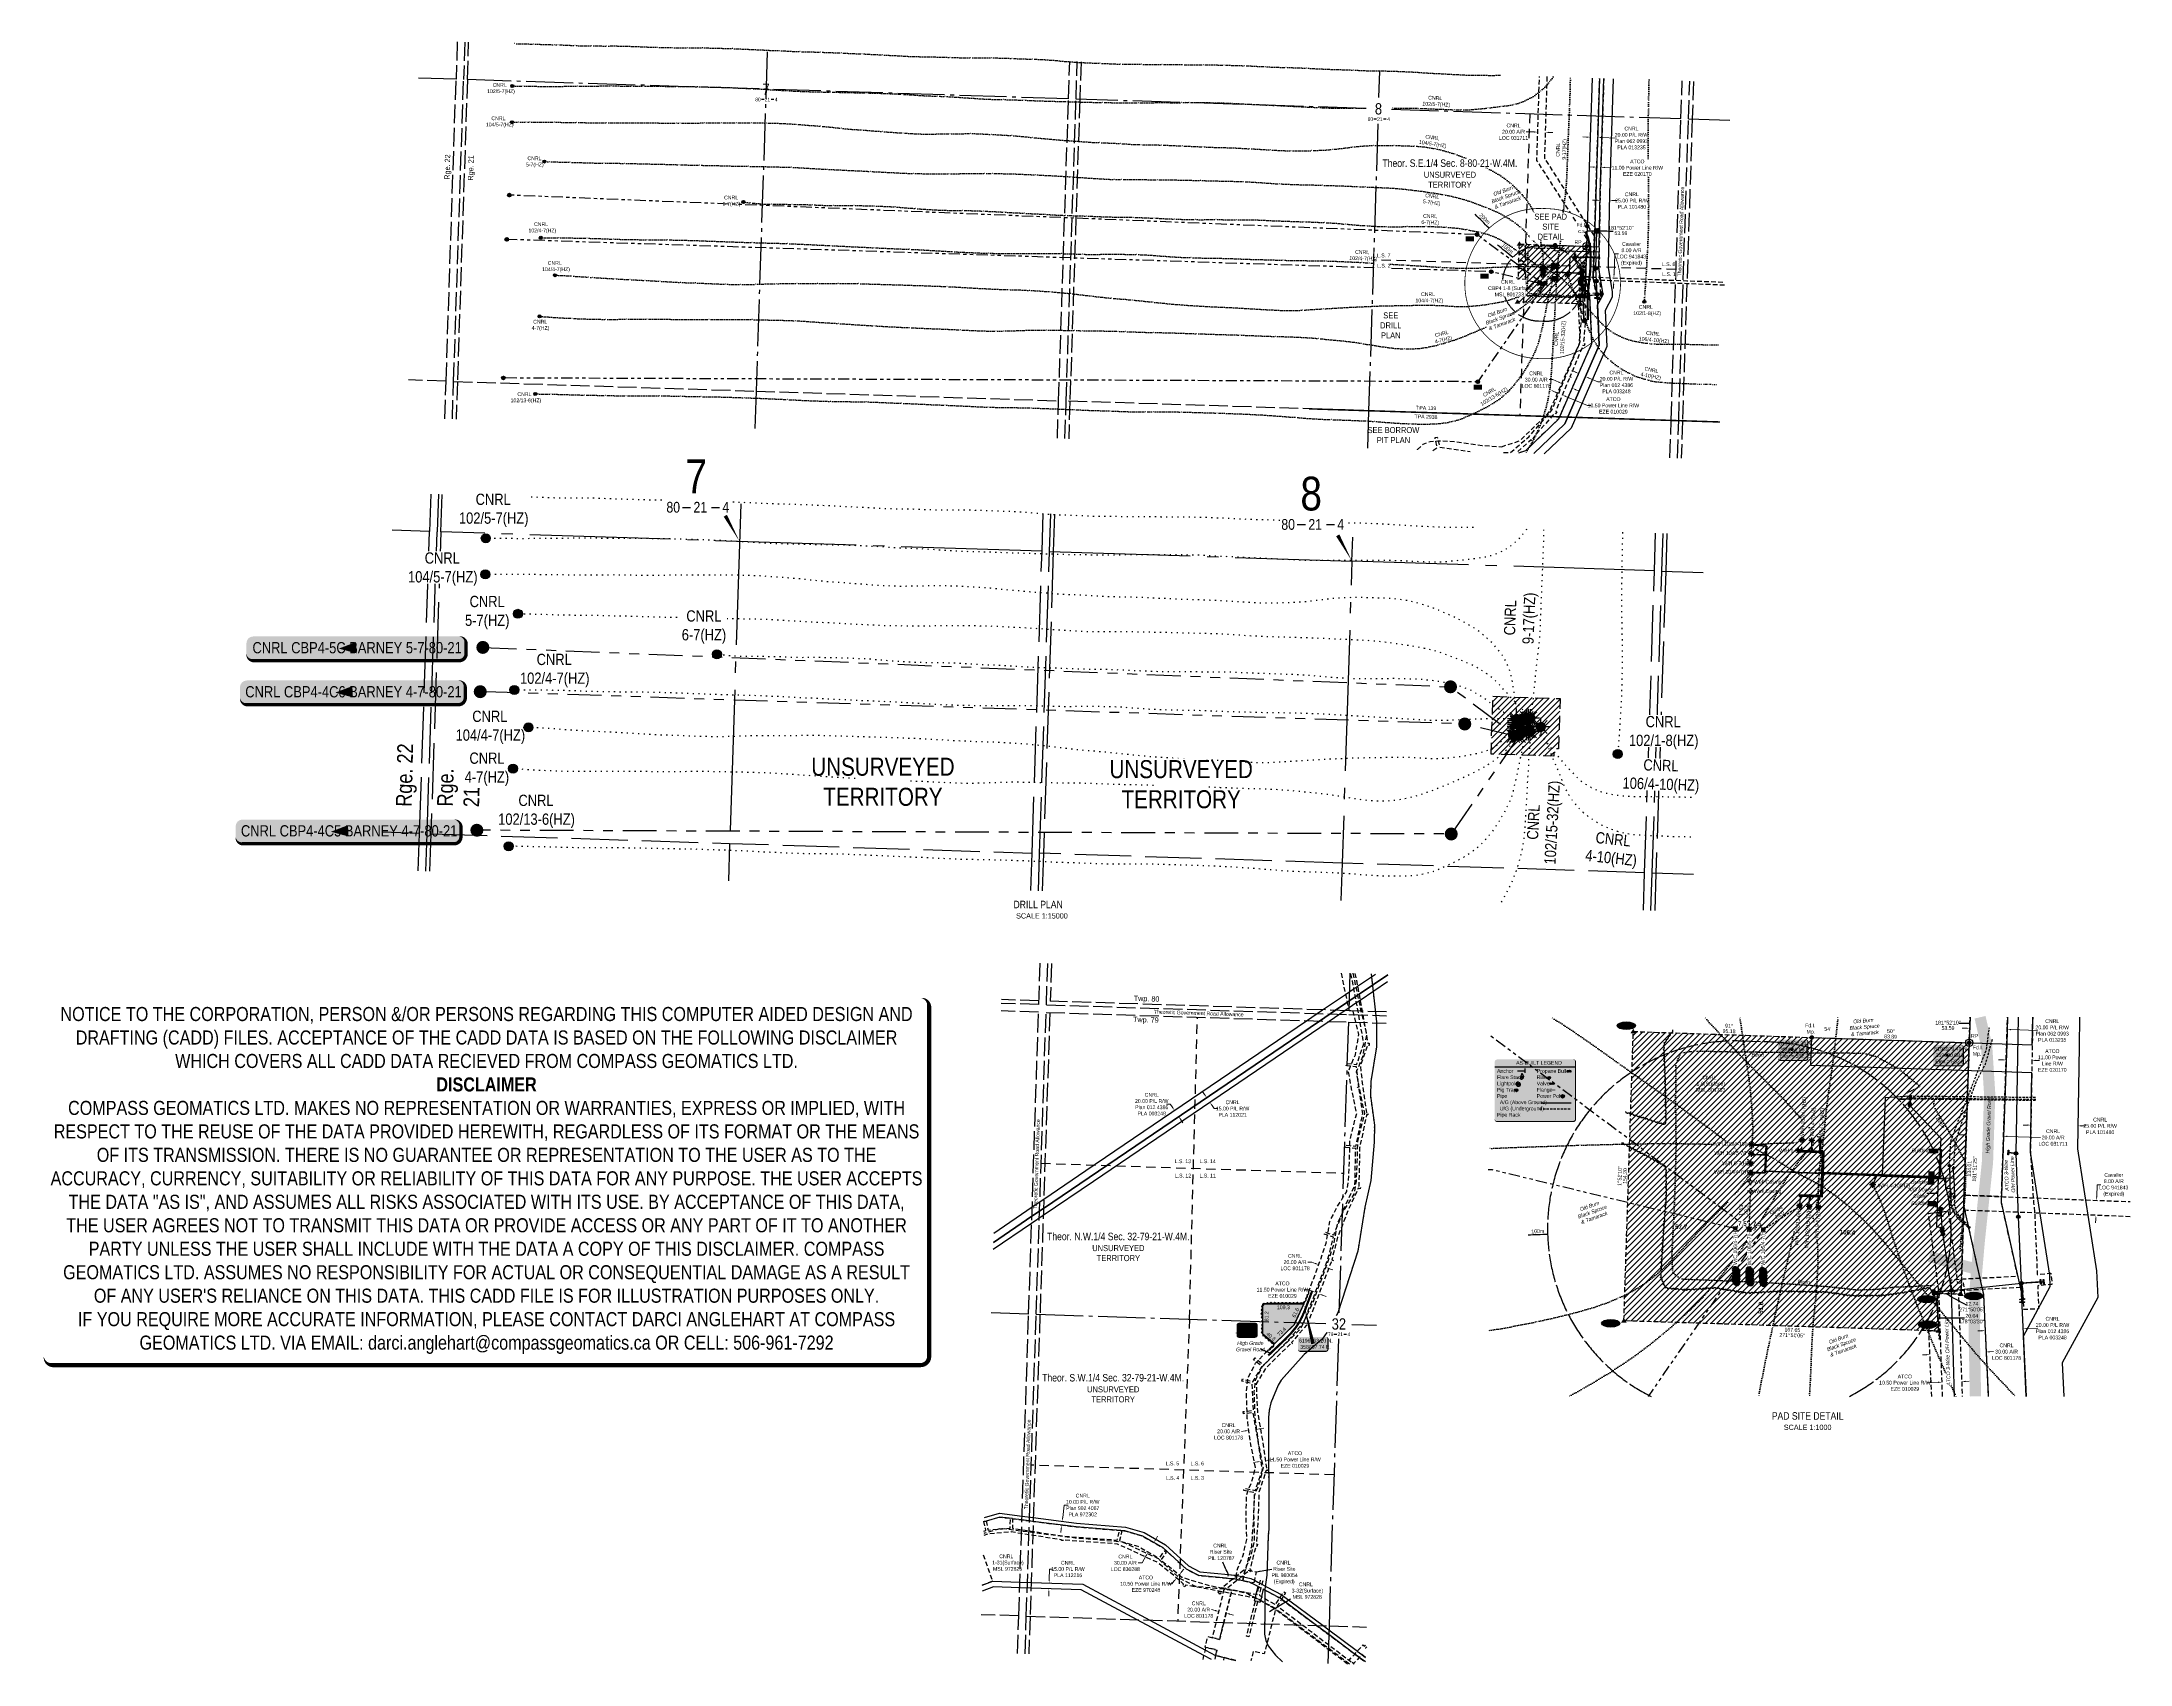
# Model space of a CAD drawing. Extents: x 355506 to 361068, y 6195203 to 6199524.
import ezdxf
from ezdxf.enums import TextEntityAlignment as Align

# ---------------------------------------------------------------- set-up
doc = ezdxf.new("R2010")
doc.units = 0
doc.header["$LTSCALE"] = 5
doc.header["$PDSIZE"] = 0.5
for name, pattern in [('0', [1, 1, 0]), ('CENTERLINEX3', [5, 2.5, -1, 0.5, -1]), ('foc-ACCESSROAD', [3.75, 2.5, -1.25]), ('foc-BUFFER', [16.75, 15, -1.75]), ('foc-DOT', [1, 0.2, -0.8]), ('foc-DRILLPATH', [14.75, 6, -1.75, 1.75, -1.75, 1.75, -1.75]), ('foc-FLOWLINE', [3.75, 2.5, -1.25]), ('foc-LSD', [8, 5, -3]), ('foc-QUARTERLINE', [33, 25, -3, 2, -3]), ('foc-TIELINE', [1.875, 1.25, -0.625]), ('foc-TOPO', [1, 0.2, -0.8]), ('foc-UNSURVEYED', [12.5, 10, -2.5]), ('foc-WHEELTRACKS', [2, 0.4, -1.6]), ('POWERLINE5', [7.8, 2.4, -0.6, 0.6, -0.6, 0.6, -0.6, 2.4]), ('UG_PIPE', [1.875, 1.25, -0.625])]:
    doc.linetypes.add(name, pattern=pattern)
doc.layers.get('Defpoints').update_dxf_attribs({"color": 9})
for name, color, linetype in [('10', 1, 'Continuous'), ('35', 37, 'Continuous'), ('9', 3, 'Continuous'), ('AS-DRILL', 8, 'foc-DOT'), ('AS-DRILL-T', 8, 'Continuous'), ('AS-PIPE-UG', 44, 'UG_PIPE'), ('AS-POWER', 104, 'foc-POWER'), ('AS-POWER-EXISTING', 72, 'POWERLINE5'), ('AS-POWER-EXISTING-T', 72, 'Continuous'), ('AS-POWER-T', 104, 'Continuous'), ('AS-ROADS', 254, 'Continuous'), ('AS-SYMBOL', 7, 'Continuous'), ('AS-UNDERLAY-H', 141, 'Continuous'), ('AUX-BUFFER', 7, 'foc-BUFFER'), ('C-AR', 13, 'foc-ACCESSROAD'), ('C-RW', 13, 'Continuous'), ('C-SYMBOL', 7, 'Continuous'), ('C-WS', 13, 'foc-ACCESSROAD'), ('C-WS-S', 8, 'Continuous'), ('CG-NOTES', 7, 'Continuous'), ('D-TXT', 6, 'Continuous'), ('DETAIL-T', 7, 'Continuous'), ('F-AR', 190, 'foc-ACCESSROAD'), ('F-EZE', 190, 'foc-FLOWLINE'), ('F-WS-S', 8, 'Continuous'), ('L-BD', 7, 'Continuous'), ('L-DETAIL-T', 3, 'Continuous'), ('L-MON', 1, 'Continuous'), ('L-QSEC', 8, 'foc-QUARTERLINE'), ('L-ROAD-T', 7, 'Continuous'), ('L-SECLBL', 7, 'Continuous'), ('L-SECTION-LSD', 7, 'foc-LSD'), ('L-TIE', 7, 'foc-TIELINE'), ('L-UNS-T', 3, 'Continuous'), ('L-USEC', 7, 'foc-UNSURVEYED'), ('P-ELEVATION', 7, 'Continuous'), ('P-PDRILLPATH', 12, 'foc-DRILLPATH'), ('P-PROPOSED-EXISTING-H', 59, 'Continuous'), ('P-TEMP-BLOCKS', 250, 'Continuous'), ('P-TEMP-BLUE', 146, 'Continuous'), ('P-TEMP-BLUE-T', 146, 'Continuous'), ('T-BUSH', 110, '0'), ('T-BUSH-T', 110, 'Continuous'), ('T-GENERAL', 48, 'foc-TOPO'), ('T-WATER-P3', 160, 'foc-WHEELTRACKS')]:
    doc.layers.add(name, color=color, linetype=linetype)
for name, color, linetype, true_color in [('AS-PIPE-AG', 7, 'Continuous', 0x7d00fa), ('AS-STRUCTURE-H', 7, 'Continuous', 0xa8a8a8), ('AS-STRUCTURE-T', 7, 'Continuous', 0x454545), ('AS-TRAPPER-T', 7, 'Continuous', 0xc26100), ('P-TEMP-BLUE-H', 7, 'Continuous', 0x99e6ff)]:
    doc.layers.add(name, color=color, linetype=linetype, true_color=true_color)
doc.layers.add('AS-STRUCTURE', color=7, linetype='Continuous', lineweight=30, true_color=0x595959)
doc.layers.add('AS-TRAPPER BOUNDARY', color=7, linetype='CENTERLINEX3', true_color=0xb85c00, transparency=0.6)
for name, color, linetype, lineweight in [('C-AR-T', 13, 'Continuous', 9), ('C-RW-T', 13, 'Continuous', 9), ('C-WS-T', 13, 'Continuous', 9), ('F-AR-T', 190, 'Continuous', 9), ('F-EZE-T', 190, 'Continuous', 9), ('F-RW-T', 190, 'Continuous', 9), ('T-TEXT', 48, 'Continuous', 18)]:
    doc.layers.add(name, color=color, linetype=linetype, lineweight=lineweight)
doc.layers.add('DISCLAIMER', color=7, linetype='Continuous', plot=False)
doc.styles.add('100L', font='ARIALN.TTF', dxfattribs={"height": 11})
doc.styles.add('175L', font='ARIALN.TTF', dxfattribs={"height": 20})
doc.styles.add('80', font='ARIALN.TTF', dxfattribs={"height": 10})
doc.styles.add('80CG', font='ARIALN.TTF', dxfattribs={"height": 10})
doc.styles.add('80L', font='ARIALN.TTF', dxfattribs={"height": 10})
doc.styles.add('BOLD', font='ARIALNB.TTF')
doc.styles.add('foc-LtypeFont', font='ARIALN.TTF', dxfattribs={"height": 7.35})
doc.styles.add('SIMPLEX', font='ARIALN.TTF')
doc.linetypes.add('foc-POWER', pattern='A,6,-1,["P",foc-LtypeFont,S=0.2,R=0,X=-0.625,Y=-0.75],-1.24,4', length=12.24)
doc.linetypes.add('foc-TOPO-flowdirection-NOLINE', pattern='A,0,[">",foc-LtypeFont,S=0.3,R=0,X=0,Y=-0.945],-20,[">",foc-LtypeFont,S=0.3,R=0,X=0,Y=-0.945],0', length=20)
doc.dimstyles.new('CG2011', dxfattribs={"dimscale": 5, "dimtxt": 9, "dimasz": 2, "dimexe": 0.2, "dimexo": 0.0625, "dimgap": 0.5, "dimtad": 0, "dimtih": 1, "dimtoh": 1, "dimzin": 0, "dimdsep": 46, "dimtxsty": '80CG', "dimcen": 0.1, "dimse1": 1, "dimse2": 1, "dimclrd": 256, "dimclrt": 256, "dimaunit": 1, "dimadec": 4, "dimazin": 0, "dimtfac": 0.06, "dimtofl": 0, "dimtmove": 0, "dimatfit": 1, "dimfxl": 0.2, "dimtolj": 1, "dimtzin": 0, "dimlwd": -1, "dimarcsym": 0})
doc.dimstyles.new('Compass 5 000', dxfattribs={"dimscale": 5, "dimtxt": 9, "dimasz": 2, "dimexe": 0.2, "dimexo": 0.0625, "dimgap": 0.5, "dimtad": 0, "dimtih": 1, "dimtoh": 1, "dimzin": 0, "dimdsep": 46, "dimtxsty": '80CG', "dimcen": 0.1, "dimse1": 1, "dimse2": 1, "dimclrd": 256, "dimclrt": 256, "dimaunit": 1, "dimadec": 4, "dimazin": 0, "dimtfac": 0.06, "dimtofl": 0, "dimtmove": 0, "dimatfit": 1, "dimfxl": 0.2, "dimtolj": 1, "dimtzin": 0, "dimlwd": -1, "dimarcsym": 0})

# ---------------------------------------------------------------- blocks, each defined once
blk = doc.blocks.new('*D42')
at = {"layer": 'C-RW-T', "transparency": 16777216}
for p, q in [((358225.3, 6195593.7), (358229.6, 6195627.1)), ((358229.6, 6195627.1), (358239.6, 6195627.1)), ((358221.4, 6195564), (358220.2, 6195554.1))]:
    blk.add_line(p, q, dxfattribs=at)
for points in [[(358219.8, 6195564.2), (358223.1, 6195563.8), (358222.7, 6195573.9)], [(358223.6, 6195593.9), (358226.9, 6195593.5), (358224, 6195583.8)]]:
    blk.add_solid(points, dxfattribs=at)
at = {"layer": 'Defpoints', "color": 0, "transparency": 16777216}
for p in [(358224, 6195583.8), (358236.4, 6195572.1), (358237.7, 6195582)]:
    blk.add_point(p, dxfattribs=at)
at = {"layer": 'C-RW-T', "transparency": 16777216, "insert": (358278.7, 6195627.1), "char_height": 10, "attachment_point": 5, "style": '80CG'}
blk.add_mtext('\\A1;CNRL\\P10.00 P/L R/W\\PPlan 992 4067\\PPLA 972302', dxfattribs=at)
blk = doc.blocks.new('*D43')
at = {"layer": 'C-AR-T', "transparency": 16777216}
for p, q in [((358473.2, 6195535.7), (358478.2, 6195544.4)), ((358436.7, 6195473.1), (358426.7, 6195473.1)), ((358448, 6195492.5), (358436.7, 6195473.1))]:
    blk.add_line(p, q, dxfattribs=at)
for points in [[(358471.7, 6195536.6), (358474.6, 6195534.9), (358468.1, 6195527.1)], [(358446.5, 6195493.4), (358449.4, 6195491.7), (358453, 6195501.2)]]:
    blk.add_solid(points, dxfattribs=at)
at = {"layer": 'Defpoints', "color": 0, "transparency": 16777216}
for p in [(358464.5, 6195529.2), (358449.4, 6195503.3), (358453, 6195501.2)]:
    blk.add_point(p, dxfattribs=at)
at = {"layer": 'C-AR-T', "transparency": 16777216, "insert": (358392.3, 6195473.1), "char_height": 10, "attachment_point": 5, "style": '80CG'}
blk.add_mtext('\\A1;CNRL\\P30.00 A/R\\PLOC 830288', dxfattribs=at)
blk = doc.blocks.new('*D44')
at = {"layer": 'Defpoints', "color": 0, "transparency": 16777216}
for p in [(358527.7, 6195433.9), (358528.9, 6195432.9), (358534.4, 6195442.2)]:
    blk.add_point(p, dxfattribs=at)
at = {"layer": 'F-EZE-T', "transparency": 16777216}
for p, q in [((358541.9, 6195449), (358548.2, 6195456.7)), ((358516.2, 6195417.4), (358506.2, 6195417.4)), ((358522.5, 6195425.2), (358516.2, 6195417.4))]:
    blk.add_line(p, q, dxfattribs=at)
for points in [[(358521.2, 6195426.2), (358523.8, 6195424.1), (358528.9, 6195432.9)], [(358540.6, 6195450), (358543.2, 6195447.9), (358535.6, 6195441.2)]]:
    blk.add_solid(points, dxfattribs=at)
at = {"layer": 'F-EZE-T', "transparency": 16777216, "insert": (358447.1, 6195417.4), "char_height": 10, "attachment_point": 5, "style": '80CG'}
blk.add_mtext('\\A1;ATCO\\P10.50 Power Line R/W\\PEZE 970248', dxfattribs=at)
blk = doc.blocks.new('*D45')
at = {"layer": 'C-AR-T', "transparency": 16777216}
for p, q in [((358631.6, 6195346.1), (358621.9, 6195348.5)), ((358670.2, 6195336.6), (358679.9, 6195334.2))]:
    blk.add_line(p, q, dxfattribs=at)
for points in [[(358632, 6195347.7), (358631.2, 6195344.5), (358641.3, 6195343.7)], [(358670.6, 6195338.2), (358669.8, 6195335), (358660.5, 6195339)]]:
    blk.add_solid(points, dxfattribs=at)
at = {"layer": 'Defpoints', "color": 0, "transparency": 16777216}
for p in [(358641.3, 6195343.7), (358641.9, 6195346.2), (358661.1, 6195341.5)]:
    blk.add_point(p, dxfattribs=at)
at = {"layer": 'C-AR-T', "transparency": 16777216, "insert": (358587.6, 6195348.5), "char_height": 10, "attachment_point": 5, "style": '80CG'}
blk.add_mtext('\\A1;CNRL\\P20.00 A/R\\PLOC 801178', dxfattribs=at)
blk = doc.blocks.new('*D46')
at = {"layer": 'C-RW-T', "transparency": 16777216}
for p, q in [((358189.4, 6195429.1), (358190.3, 6195456.7)), ((358190.3, 6195456.7), (358200.3, 6195456.7)), ((358188.3, 6195394.2), (358188, 6195384.2))]:
    blk.add_line(p, q, dxfattribs=at)
for points in [[(358186.7, 6195394.2), (358190, 6195394.1), (358188.6, 6195404.2)], [(358187.8, 6195429.2), (358191.1, 6195429.1), (358189.1, 6195419.1)]]:
    blk.add_solid(points, dxfattribs=at)
at = {"layer": 'Defpoints', "color": 0, "transparency": 16777216}
for p in [(358189.1, 6195419.1), (358196.7, 6195403.9), (358197.2, 6195418.9)]:
    blk.add_point(p, dxfattribs=at)
at = {"layer": 'C-RW-T', "transparency": 16777216, "insert": (358239.4, 6195456.7), "char_height": 10, "attachment_point": 5, "style": '80CG'}
blk.add_mtext('\\A1;CNRL\\P15.00 P/L R/W\\PPLA 112216', dxfattribs=at)
blk = doc.blocks.new('*D47')
at = {"layer": 'C-AR-T', "transparency": 16777216}
for p, q in [((358711.3, 6195824.7), (358701.4, 6195823.3)), ((358751, 6195830.1), (358760.9, 6195831.4))]:
    blk.add_line(p, q, dxfattribs=at)
for points in [[(358711.1, 6195826.3), (358711.6, 6195823), (358721.2, 6195826)], [(358750.7, 6195831.7), (358751.2, 6195828.4), (358741.1, 6195828.7)]]:
    blk.add_solid(points, dxfattribs=at)
at = {"layer": 'Defpoints', "color": 0, "transparency": 16777216}
for p in [(358720.4, 6195832.4), (358721.2, 6195826), (358740.2, 6195835.1)]:
    blk.add_point(p, dxfattribs=at)
at = {"layer": 'C-AR-T', "transparency": 16777216, "insert": (358667.1, 6195823.3), "char_height": 10, "attachment_point": 5, "style": '80CG'}
blk.add_mtext('\\A1;CNRL\\P20.00 A/R\\PLOC 801178', dxfattribs=at)
blk = doc.blocks.new('*D48')
at = {"layer": 'Defpoints', "color": 0, "transparency": 16777216}
for p in [(358753.6, 6195744.1), (358765, 6195745.8), (358765.1, 6195745.3)]:
    blk.add_point(p, dxfattribs=at)
at = {"layer": 'F-EZE-T', "transparency": 16777216}
for p, q in [((358743.8, 6195742.1), (358733.9, 6195740.7)), ((358775, 6195746.8), (358784.8, 6195748.3))]:
    blk.add_line(p, q, dxfattribs=at)
for points in [[(358743.5, 6195743.8), (358744, 6195740.5), (358753.7, 6195743.6)], [(358774.7, 6195748.5), (358775.2, 6195745.2), (358765.1, 6195745.3)]]:
    blk.add_solid(points, dxfattribs=at)
at = {"layer": 'F-EZE-T', "transparency": 16777216, "insert": (358844, 6195748.3), "char_height": 10, "attachment_point": 5, "style": '80CG'}
blk.add_mtext('\\A1;ATCO\\P11.50 Power Line R/W\\PEZE 010029', dxfattribs=at)
blk = doc.blocks.new('L-SECLBL')
at = {"layer": '9', "color": 7}
for p, q in [((-5.1, -27.8), (-12.3, -27.8)), ((20.7, -27.8), (13.5, -27.8))]:
    blk.add_line(p, q, dxfattribs=at)
at = {"layer": '10', "color": 2, "style": 'SIMPLEX'}
blk.add_attdef('SEC', text='', height=30, dxfattribs=at).set_placement((0, 0), align=Align.MIDDLE)
at = {"layer": '10', "color": 5, "style": '80L'}
blk.add_attdef('TWP', text='', height=9.5, dxfattribs=at).set_placement((-14.4, -27.4), align=Align.MIDDLE_RIGHT)
blk.add_attdef('RGE', text='', height=9.5, dxfattribs=at).set_placement((3.6, -27.4), align=Align.MIDDLE_CENTER)
blk.add_attdef('MER', text='', height=9.5, dxfattribs=at).set_placement((23.2, -27.4), align=Align.MIDDLE_LEFT)
blk = doc.blocks.new('*D49')
at = {"layer": 'C-RW-T', "transparency": 16777216}
for p, q in [((358511.9, 6196694.7), (358501.9, 6196694.7)), ((358517.5, 6196686.4), (358511.9, 6196694.7)), ((358540, 6196653.4), (358545.6, 6196645.1))]:
    blk.add_line(p, q, dxfattribs=at)
for points in [[(358518.9, 6196687.4), (358516.1, 6196685.5), (358523.1, 6196678.2)], [(358541.4, 6196654.3), (358538.6, 6196652.4), (358534.4, 6196661.6)]]:
    blk.add_solid(points, dxfattribs=at)
at = {"layer": 'Defpoints', "color": 0, "transparency": 16777216}
for p in [(358521.6, 6196677.1), (358523.1, 6196678.2), (358532.8, 6196660.6)]:
    blk.add_point(p, dxfattribs=at)
at = {"layer": 'C-RW-T', "transparency": 16777216, "insert": (358462.4, 6196694.7), "char_height": 10, "attachment_point": 5, "style": '80CG'}
blk.add_mtext('\\A1;CNRL\\P20.00 P/L R/W\\PPlan 012 4386\\PPLA 003248', dxfattribs=at)
blk = doc.blocks.new('*D50')
at = {"layer": 'C-RW-T', "transparency": 16777216}
for p, q in [((358603.3, 6196720.5), (358597.7, 6196728.8)), ((358623.1, 6196691.3), (358628.7, 6196683)), ((358628.7, 6196683), (358638.7, 6196683))]:
    blk.add_line(p, q, dxfattribs=at)
for points in [[(358604.7, 6196721.4), (358601.9, 6196719.5), (358608.9, 6196712.2)], [(358624.5, 6196692.2), (358621.7, 6196690.3), (358617.5, 6196699.5)]]:
    blk.add_solid(points, dxfattribs=at)
at = {"layer": 'Defpoints', "color": 0, "transparency": 16777216}
for p in [(358602.7, 6196708), (358611.3, 6196695.3), (358617.5, 6196699.5)]:
    blk.add_point(p, dxfattribs=at)
at = {"layer": 'C-RW-T', "transparency": 16777216, "insert": (358677.8, 6196683), "char_height": 10, "attachment_point": 5, "style": '80CG'}
blk.add_mtext('\\A1;CNRL\\P15.00 P/L R/W\\PPLA 112021', dxfattribs=at)
blk = doc.blocks.new('*D51')
at = {"layer": 'C-AR-T', "transparency": 16777216}
for p, q in [((358888.5, 6196274.1), (358878.5, 6196274.1)), ((358897.9, 6196270.6), (358888.5, 6196274.1)), ((358935.4, 6196256.6), (358944.7, 6196253.2))]:
    blk.add_line(p, q, dxfattribs=at)
for points in [[(358898.4, 6196272.2), (358897.3, 6196269), (358907.2, 6196267.1)], [(358936, 6196258.2), (358934.8, 6196255.1), (358926, 6196260.1)]]:
    blk.add_solid(points, dxfattribs=at)
at = {"layer": 'Defpoints', "color": 0, "transparency": 16777216}
for p in [(358905.2, 6196261.7), (358907.2, 6196267.1), (358924, 6196254.7)]:
    blk.add_point(p, dxfattribs=at)
at = {"layer": 'C-AR-T', "transparency": 16777216, "insert": (358844.2, 6196274.1), "char_height": 10, "attachment_point": 5, "style": '80CG'}
blk.add_mtext('\\A1;CNRL\\P20.00 A/R\\PLOC 801178', dxfattribs=at)
blk = doc.blocks.new('*D52')
at = {"layer": 'Defpoints', "color": 0, "transparency": 16777216}
for p in [(358898.3, 6196193.4), (358898.4, 6196193.6), (358908.2, 6196189.8)]:
    blk.add_point(p, dxfattribs=at)
at = {"layer": 'F-EZE-T', "transparency": 16777216}
for p, q in [((358879.6, 6196200.6), (358869.6, 6196200.6)), ((358888.9, 6196197), (358879.6, 6196200.6)), ((358917.4, 6196186), (358926.7, 6196182.4))]:
    blk.add_line(p, q, dxfattribs=at)
for points in [[(358889.5, 6196198.5), (358888.3, 6196195.4), (358898.3, 6196193.4)], [(358918, 6196187.5), (358916.8, 6196184.4), (358908.1, 6196189.6)]]:
    blk.add_solid(points, dxfattribs=at)
at = {"layer": 'F-EZE-T', "transparency": 16777216, "insert": (358810.5, 6196200.6), "char_height": 10, "attachment_point": 5, "style": '80CG'}
blk.add_mtext('\\A1;ATCO\\P11.50 Power Line R/W\\PEZE 010029', dxfattribs=at)
blk = doc.blocks.new('*U53')
at = {"true_color": 0x99e6ff}
h = blk.add_hatch(color=141, dxfattribs=at)
edge = h.paths.add_edge_path()
edge.add_line((-21.5, -20), (21.5, -20))
edge.add_arc((21.5, -14), 6, 270, 360)
edge.add_line((27.5, -14), (27.5, 12.5))
edge.add_arc((21.5, 12.5), 6, 0, 90)
edge.add_line((21.5, 18.5), (-21.5, 18.5))
edge.add_arc((-21.5, 12.5), 6, 90, 180)
edge.add_line((-27.5, 12.5), (-27.5, -14))
edge.add_arc((-21.5, -14), 6, 180, 270)
at = {"color": 250, "flags": 128}
blk.add_lwpolyline([(-21.5, -20, 3, 3, 0), (21.5, -20, 3, 3, 0.414214), (27.5, -14, 3, 3, 0), (27.5, 12.5, 3, 0, 0.414214), (21.5, 18.5, 0, 0, 0), (-21.5, 18.5, 0, 0, 0.414214), (-27.5, 12.5, 0, 0, 0), (-27.5, -14, 0, 3, 0.414214)], format="xyseb", close=True, dxfattribs=at)
at = {"flags": 128}
blk.add_lwpolyline([(-1.6, -10.5, 0, 7.5, 0), (0, 0, 0, 0, 0)], format="xyseb", dxfattribs=at)
at = {"color": 250}
for tag, p, height, style in [('TEMP_AREA_W1_001', (-9.2, 2.2), 12, 'BOLD'), ('ENTER_TEXT_001', (-30.7, -12.5), 9, '80')]:
    blk.add_attdef(tag, p, '', height=height, dxfattribs=dict(at, style=style))
blk = doc.blocks.new('*D54')
at = {"layer": 'Defpoints', "color": 0, "transparency": 16777216}
for p in [(359650.1, 6199252.4), (359661.2, 6199252), (359659.2, 6199189.9)]:
    blk.add_point(p, dxfattribs=at)
at = {"layer": 'F-RW-T', "transparency": 16777216}
for p, q in [((359638.2, 6199190.5), (359628.2, 6199190.8)), ((359669.2, 6199189.5), (359696.5, 6199188.7))]:
    blk.add_line(p, q, dxfattribs=at)
for points in [[(359638.2, 6199192.2), (359638.1, 6199188.9), (359648.2, 6199190.2)], [(359669.3, 6199191.2), (359669.2, 6199187.9), (359659.2, 6199189.9)]]:
    blk.add_solid(points, dxfattribs=at)
at = {"layer": 'F-RW-T', "transparency": 16777216, "insert": (359755.7, 6199188.7), "char_height": 10, "attachment_point": 5, "style": '80CG', "bg_fill": 3, "box_fill_scale": 1.1, "bg_fill_color": 256, "bg_fill_true_color": 13158600, "bg_fill_transparency": 0}
blk.add_mtext('\\A1;ATCO\\P11.00 Power Line R/W\\PEZE 020170', dxfattribs=at)
blk = doc.blocks.new('*D55')
at = {"layer": 'C-RW-T', "transparency": 16777216}
for p, q in [((359620.7, 6199270.4), (359610.7, 6199270.7)), ((359660.6, 6199269.1), (359700.6, 6199267.9))]:
    blk.add_line(p, q, dxfattribs=at)
for points in [[(359620.7, 6199272), (359620.6, 6199268.7), (359630.7, 6199270.1)], [(359660.7, 6199270.8), (359660.6, 6199267.4), (359650.6, 6199269.4)]]:
    blk.add_solid(points, dxfattribs=at)
at = {"layer": 'Defpoints', "color": 0, "transparency": 16777216}
for p in [(359630.8, 6199273.5), (359650.6, 6199269.4), (359650.8, 6199272.9)]:
    blk.add_point(p, dxfattribs=at)
at = {"layer": 'C-RW-T', "transparency": 16777216, "insert": (359740.1, 6199267.9), "char_height": 10, "attachment_point": 5, "style": '80CG'}
blk.add_mtext('\\A1;CNRL\\P20.00 P/L R/W\\PPlan 062 0993\\PPLA 013235', dxfattribs=at)
blk = doc.blocks.new('*D56')
at = {"layer": 'C-RW-T', "transparency": 16777216}
for p, q in [((359646.7, 6199102.1), (359636.7, 6199102.2)), ((359691.8, 6199101.4), (359701.8, 6199101.3))]:
    blk.add_line(p, q, dxfattribs=at)
for points in [[(359646.8, 6199103.8), (359646.7, 6199100.4), (359656.7, 6199101.9)], [(359691.8, 6199103.1), (359691.8, 6199099.8), (359681.8, 6199101.6)]]:
    blk.add_solid(points, dxfattribs=at)
at = {"layer": 'Defpoints', "color": 0, "transparency": 16777216}
for p in [(359656.4, 6199081.8), (359681.5, 6199081.5), (359681.8, 6199101.6)]:
    blk.add_point(p, dxfattribs=at)
at = {"layer": 'C-RW-T', "transparency": 16777216, "insert": (359741.3, 6199101.3), "char_height": 10, "attachment_point": 5, "style": '80CG'}
blk.add_mtext('\\A1;CNRL\\P25.00 P/L R/W\\PPLA 101480', dxfattribs=at)
blk = doc.blocks.new('*D57')
at = {"layer": 'C-RW-T', "transparency": 16777216}
for p, q in [((359590.8, 6198644.3), (359581.7, 6198648.3)), ((359627.5, 6198628.2), (359650.6, 6198618.1)), ((359650.6, 6198618.1), (359660.6, 6198618.1))]:
    blk.add_line(p, q, dxfattribs=at)
for points in [[(359591.5, 6198645.8), (359590.2, 6198642.8), (359600, 6198640.3)], [(359628.1, 6198629.7), (359626.8, 6198626.7), (359618.3, 6198632.2)]]:
    blk.add_solid(points, dxfattribs=at)
at = {"layer": 'Defpoints', "color": 0, "transparency": 16777216}
for p in [(359620.5, 6198687), (359618.3, 6198632.2), (359638.8, 6198679)]:
    blk.add_point(p, dxfattribs=at)
at = {"layer": 'C-RW-T', "transparency": 16777216, "insert": (359700.1, 6198618.1), "char_height": 10, "attachment_point": 5, "style": '80CG'}
blk.add_mtext('\\A1;CNRL\\P20.00 P/L R/W\\PPlan 012 4386\\PPLA 003248', dxfattribs=at)
blk = doc.blocks.new('*D58')
at = {"layer": 'Defpoints', "color": 0, "transparency": 16777216}
for p in [(359693, 6198887.4), (359746.6, 6198885.3), (359746.9, 6198893.3)]:
    blk.add_point(p, dxfattribs=at)
at = {"layer": 'F-AR-T', "transparency": 16777216}
for p, q in [((359693.7, 6198905.4), (359695.8, 6198959.1)), ((359695.8, 6198959.1), (359705.8, 6198959.1)), ((359692.7, 6198877.4), (359692.3, 6198867.4))]:
    blk.add_line(p, q, dxfattribs=at)
for points in [[(359692.1, 6198905.4), (359695.4, 6198905.3), (359693.4, 6198895.4)], [(359691, 6198877.5), (359694.3, 6198877.3), (359693, 6198887.4)]]:
    blk.add_solid(points, dxfattribs=at)
at = {"layer": 'F-AR-T', "transparency": 16777216, "insert": (359740.1, 6198959.1), "char_height": 10, "attachment_point": 5, "style": '80CG'}
blk.add_mtext('\\A1;Cavalier\\P8.00 A/R\\PLOC 941843\\P(Expired)', dxfattribs=at)
blk = doc.blocks.new('*D59')
at = {"layer": 'Defpoints', "color": 0, "transparency": 16777216}
for p in [(359579.8, 6198667.8), (359589.6, 6198663.7), (359546.3, 6198587.4)]:
    blk.add_point(p, dxfattribs=at)
at = {"layer": 'F-RW-T', "transparency": 16777216}
for p, q in [((359537.1, 6198591.3), (359527.9, 6198595.1)), ((359565.3, 6198579.5), (359622.8, 6198555.6)), ((359622.8, 6198555.6), (359632.8, 6198555.6))]:
    blk.add_line(p, q, dxfattribs=at)
for points in [[(359537.7, 6198592.8), (359536.4, 6198589.7), (359546.3, 6198587.4)], [(359565.9, 6198581.1), (359564.7, 6198578), (359556.1, 6198583.4)]]:
    blk.add_solid(points, dxfattribs=at)
at = {"layer": 'F-RW-T', "transparency": 16777216, "insert": (359691.9, 6198555.6), "char_height": 10, "attachment_point": 5, "style": '80CG'}
blk.add_mtext('\\A1;ATCO\\P10.50 Power Line R/W\\PEZE 010029', dxfattribs=at)
blk = doc.blocks.new('*D60')
at = {"layer": 'C-AR-T', "transparency": 16777216}
for p, q in [((359530.8, 6198624.3), (359520.8, 6198624.3)), ((359546.3, 6198617.5), (359530.8, 6198624.3)), ((359592.1, 6198597.4), (359601.3, 6198593.4))]:
    blk.add_line(p, q, dxfattribs=at)
for points in [[(359547, 6198619), (359545.6, 6198616), (359555.5, 6198613.5)], [(359592.8, 6198598.9), (359591.4, 6198595.9), (359582.9, 6198601.4)]]:
    blk.add_solid(points, dxfattribs=at)
at = {"layer": 'Defpoints', "color": 0, "transparency": 16777216}
for p in [(359578.2, 6198665.4), (359605.7, 6198653.3), (359555.5, 6198613.5)]:
    blk.add_point(p, dxfattribs=at)
at = {"layer": 'C-AR-T', "transparency": 16777216, "insert": (359486.5, 6198624.3), "char_height": 10, "attachment_point": 5, "style": '80CG'}
blk.add_mtext('\\A1;CNRL\\P30.00 A/R\\PLOC 801178', dxfattribs=at)
blk = doc.blocks.new('*D61')
at = {"layer": 'C-AR-T', "transparency": 16777216}
for p, q in [((359480.5, 6199284), (359459.5, 6199284.6)), ((359520.5, 6199282.8), (359530.5, 6199282.4))]:
    blk.add_line(p, q, dxfattribs=at)
for points in [[(359480.6, 6199285.6), (359480.5, 6199282.3), (359490.5, 6199283.7)], [(359520.5, 6199284.4), (359520.4, 6199281.1), (359510.5, 6199283.1)]]:
    blk.add_solid(points, dxfattribs=at)
at = {"layer": 'Defpoints', "color": 0, "transparency": 16777216}
for p in [(359489.6, 6199253.2), (359509.6, 6199252.6), (359510.5, 6199283.1)]:
    blk.add_point(p, dxfattribs=at)
at = {"layer": 'C-AR-T', "transparency": 16777216, "insert": (359426, 6199284.6), "char_height": 10, "attachment_point": 5, "style": '80CG'}
blk.add_mtext('\\A1;CNRL\\P20.00 A/R\\PLOC 031711', dxfattribs=at)
blk = doc.blocks.new('POWERPOLE')
h = blk.add_hatch(color=255)
edge = h.paths.add_edge_path()
edge.add_arc((0, 0), 0.96, 0, 360)
at = {"linetype": 'Continuous'}
for p, q in [((0.7, -0.7), (-0.7, 0.7)), ((-0.7, -0.7), (0.7, 0.7))]:
    blk.add_line(p, q, dxfattribs=at)
blk.add_circle((0, 0), 0.96, dxfattribs=at)
blk = doc.blocks.new('*U63')
h = blk.add_hatch(color=255)
h.dxf.hatch_style = 1
edge = h.paths.add_edge_path()
edge.add_arc((0, 1.1), 0.2, -2.0848, 177.9152, ccw=False)
edge.add_line((0.2, 1.1), (0.2, -0.2))
edge.add_line((0.2, -0.2), (0.2, -1.1))
edge.add_arc((0, -1.1), 0.2, 177.9152, 357.9152, ccw=False)
edge.add_line((-0.2, -1.1), (-0.2, 1.1))
h = blk.add_hatch(color=255)
h.dxf.hatch_style = 1
edge = h.paths.add_edge_path()
edge.add_arc((0.7, 0), 0.2, -92.0848, 87.9152, ccw=False)
edge.add_line((0.7, -0.2), (0.2, -0.2))
edge.add_line((0.2, -0.2), (0.2, 0.2))
edge.add_line((0.2, 0.2), (0.7, 0.2))
at = {"color": 255}
blk.add_lwpolyline([(-0.2, 1.1, -1), (0.2, 1.1), (0.2, -0.2), (0.2, -1.1, -1), (-0.2, -1.1)], format="xyb", close=True, dxfattribs=at)
at = {"color": 72, "const_width": 0.1, "flags": 128}
for points in [[(0, 1.1), (0, -1.1)], [(0.7, 0), (0, 0)]]:
    blk.add_lwpolyline(points, dxfattribs=at)
at = {"color": 255, "flags": 128}
blk.add_lwpolyline([(0.7, 0.2, -1), (0.7, -0.2), (0.2, -0.2), (0.2, 0.2)], format="xyb", close=True, dxfattribs=at)
blk = doc.blocks.new('*U62')
h = blk.add_hatch(color=255)
h.dxf.hatch_style = 1
edge = h.paths.add_edge_path()
edge.add_arc((-0.7, 0), 0.2, 92.5647, 272.5647, ccw=False)
edge.add_line((-0.7, 0.2), (-0.2, 0.2))
edge.add_line((-0.2, 0.2), (-0.2, -0.2))
edge.add_line((-0.2, -0.2), (-0.7, -0.2))
h = blk.add_hatch(color=255)
h.dxf.hatch_style = 1
edge = h.paths.add_edge_path()
edge.add_arc((0, -1.1), 0.2, -177.4353, 2.5647, ccw=False)
edge.add_line((-0.2, -1.1), (-0.2, 0.2))
edge.add_line((-0.2, 0.2), (-0.2, 1.1))
edge.add_arc((0, 1.1), 0.2, 2.5647, 182.5647, ccw=False)
edge.add_line((0.2, 1.1), (0.2, -1.1))
at = {"color": 255, "flags": 128}
blk.add_lwpolyline([(-0.7, -0.2, -1), (-0.7, 0.2), (-0.2, 0.2), (-0.2, -0.2)], format="xyb", close=True, dxfattribs=at)
at = {"color": 72, "const_width": 0.1, "flags": 128}
for points in [[(-0.7, 0), (0, 0)], [(0, -1.1), (0, 1.1)]]:
    blk.add_lwpolyline(points, dxfattribs=at)
at = {"color": 255}
blk.add_lwpolyline([(0.2, -1.1, -1), (-0.2, -1.1), (-0.2, 0.2), (-0.2, 1.1, -1), (0.2, 1.1)], format="xyb", close=True, dxfattribs=at)
blk = doc.blocks.new('*U64')
h = blk.add_hatch(color=255)
h.dxf.hatch_style = 1
edge = h.paths.add_edge_path()
edge.add_arc((0.1, 1.1), 0.2, -6.7245, 173.2755, ccw=False)
edge.add_line((0.3, 1.1), (0.2, -0.2))
edge.add_line((0.2, -0.2), (0.1, -1.1))
edge.add_arc((-0.1, -1.1), 0.2, 173.2755, 353.2755, ccw=False)
edge.add_line((-0.3, -1.1), (-0.1, 1.1))
h = blk.add_hatch(color=255)
h.dxf.hatch_style = 1
edge = h.paths.add_edge_path()
edge.add_arc((0.8, -0.1), 0.2, -96.7245, 83.2755, ccw=False)
edge.add_line((0.8, -0.3), (0.2, -0.2))
edge.add_line((0.2, -0.2), (0.2, 0.2))
edge.add_line((0.2, 0.2), (0.8, 0.1))
at = {"color": 255}
blk.add_lwpolyline([(-0.1, 1.1, -1), (0.3, 1.1), (0.2, -0.2), (0.1, -1.1, -1), (-0.3, -1.1)], format="xyb", close=True, dxfattribs=at)
at = {"color": 72, "const_width": 0.1, "flags": 128}
for points in [[(0.1, 1.1), (-0.1, -1.1)], [(0.8, -0.1), (0, 0)]]:
    blk.add_lwpolyline(points, dxfattribs=at)
at = {"color": 255, "flags": 128}
blk.add_lwpolyline([(0.8, 0.1, -1), (0.8, -0.3), (0.2, -0.2), (0.2, 0.2)], format="xyb", close=True, dxfattribs=at)
blk = doc.blocks.new('*U68')
h = blk.add_hatch(color=255)
h.dxf.hatch_style = 1
edge = h.paths.add_edge_path()
edge.add_arc((-2, -0.1), 0.2, 94.0892, 274.0892, ccw=False)
edge.add_line((-2, 0.1), (-0.2, 0.2))
edge.add_line((-0.2, 0.2), (-0.2, -0.2))
edge.add_line((-0.2, -0.2), (-2, -0.3))
h = blk.add_hatch(color=255)
h.dxf.hatch_style = 1
edge = h.paths.add_edge_path()
edge.add_arc((0.1, -1.1), 0.2, -175.9108, 4.0892, ccw=False)
edge.add_line((-0.1, -1.1), (-0.2, 0.2))
edge.add_line((-0.2, 0.2), (-0.3, 1.1))
edge.add_arc((-0.1, 1.1), 0.2, 4.0892, 184.0892, ccw=False)
edge.add_line((0.1, 1.1), (0.3, -1.1))
at = {"color": 255, "flags": 128}
blk.add_lwpolyline([(-2, -0.3, -1), (-2, 0.1), (-0.2, 0.2), (-0.2, -0.2)], format="xyb", close=True, dxfattribs=at)
at = {"color": 72, "const_width": 0.1, "flags": 128}
for points in [[(-2, -0.1), (0, 0)], [(0.1, -1.1), (-0.1, 1.1)]]:
    blk.add_lwpolyline(points, dxfattribs=at)
at = {"color": 255}
blk.add_lwpolyline([(0.3, -1.1, -1), (-0.1, -1.1), (-0.2, 0.2), (-0.3, 1.1, -1), (0.1, 1.1)], format="xyb", close=True, dxfattribs=at)
blk = doc.blocks.new('*U67')
h = blk.add_hatch(color=255)
h.dxf.hatch_style = 1
edge = h.paths.add_edge_path()
edge.add_arc((-2.4, -0.1), 0.2, 93.5367, 273.5367, ccw=False)
edge.add_line((-2.4, 0.1), (-0.2, 0.2))
edge.add_line((-0.2, 0.2), (-0.2, -0.2))
edge.add_line((-0.2, -0.2), (-2.3, -0.3))
h = blk.add_hatch(color=255)
h.dxf.hatch_style = 1
edge = h.paths.add_edge_path()
edge.add_arc((0.1, -1.1), 0.2, -176.4633, 3.5367, ccw=False)
edge.add_line((-0.1, -1.1), (-0.2, 0.2))
edge.add_line((-0.2, 0.2), (-0.3, 1.1))
edge.add_arc((-0.1, 1.1), 0.2, 3.5367, 183.5367, ccw=False)
edge.add_line((0.1, 1.1), (0.3, -1.1))
at = {"color": 255, "flags": 128}
blk.add_lwpolyline([(-2.3, -0.3, -1), (-2.4, 0.1), (-0.2, 0.2), (-0.2, -0.2)], format="xyb", close=True, dxfattribs=at)
at = {"color": 72, "const_width": 0.1, "flags": 128}
for points in [[(-2.4, -0.1), (0, 0)], [(0.1, -1.1), (-0.1, 1.1)]]:
    blk.add_lwpolyline(points, dxfattribs=at)
at = {"color": 255}
blk.add_lwpolyline([(0.3, -1.1, -1), (-0.1, -1.1), (-0.2, 0.2), (-0.3, 1.1, -1), (0.1, 1.1)], format="xyb", close=True, dxfattribs=at)
blk = doc.blocks.new('*U66')
h = blk.add_hatch(color=255)
h.dxf.hatch_style = 1
edge = h.paths.add_edge_path()
edge.add_arc((-1.1, -0.1), 0.2, 92.7419, 272.7419, ccw=False)
edge.add_line((-1.1, 0.1), (0.2, 0.2))
edge.add_line((0.2, 0.2), (1.1, 0.3))
edge.add_arc((1.1, 0.1), 0.2, -87.2581, 92.7419, ccw=False)
edge.add_line((1.1, -0.1), (-1.1, -0.3))
h = blk.add_hatch(color=255)
h.dxf.hatch_style = 1
edge = h.paths.add_edge_path()
edge.add_arc((-0.1, 1.7), 0.2, 2.7419, 182.7419, ccw=False)
edge.add_line((0.1, 1.7), (0.2, 0.2))
edge.add_line((0.2, 0.2), (-0.2, 0.2))
edge.add_line((-0.2, 0.2), (-0.3, 1.7))
at = {"color": 255}
blk.add_lwpolyline([(-1.1, -0.3, -1), (-1.1, 0.1), (0.2, 0.2), (1.1, 0.3, -1), (1.1, -0.1)], format="xyb", close=True, dxfattribs=at)
at = {"color": 72, "const_width": 0.1, "flags": 128}
for points in [[(-1.1, -0.1), (1.1, 0.1)], [(-0.1, 1.7), (0, 0)]]:
    blk.add_lwpolyline(points, dxfattribs=at)
at = {"color": 255, "flags": 128}
blk.add_lwpolyline([(-0.3, 1.7, -1), (0.1, 1.7), (0.2, 0.2), (-0.2, 0.2)], format="xyb", close=True, dxfattribs=at)
blk = doc.blocks.new('*U65')
h = blk.add_hatch(color=255)
h.dxf.hatch_style = 1
edge = h.paths.add_edge_path()
edge.add_arc((-1.1, 0), 0.2, 92.2718, 272.2718, ccw=False)
edge.add_line((-1.1, 0.2), (0.2, 0.2))
edge.add_line((0.2, 0.2), (1.1, 0.2))
edge.add_arc((1.1, 0), 0.2, -87.7282, 92.2718, ccw=False)
edge.add_line((1.1, -0.2), (-1.1, -0.2))
h = blk.add_hatch(color=255)
h.dxf.hatch_style = 1
edge = h.paths.add_edge_path()
edge.add_arc((-0.1, 2), 0.2, 2.2718, 182.2718, ccw=False)
edge.add_line((0.1, 2), (0.2, 0.2))
edge.add_line((0.2, 0.2), (-0.2, 0.2))
edge.add_line((-0.2, 0.2), (-0.3, 2))
at = {"color": 255}
blk.add_lwpolyline([(-1.1, -0.2, -1), (-1.1, 0.2), (0.2, 0.2), (1.1, 0.2, -1), (1.1, -0.2)], format="xyb", close=True, dxfattribs=at)
at = {"color": 72, "const_width": 0.1, "flags": 128}
for points in [[(-1.1, 0), (1.1, 0)], [(-0.1, 2), (0, 0)]]:
    blk.add_lwpolyline(points, dxfattribs=at)
at = {"color": 255, "flags": 128}
blk.add_lwpolyline([(-0.3, 2, -1), (0.1, 2), (0.2, 0.2), (-0.2, 0.2)], format="xyb", close=True, dxfattribs=at)
blk = doc.blocks.new('*U69')
h = blk.add_hatch(color=255)
h.dxf.hatch_style = 1
edge = h.paths.add_edge_path()
edge.add_arc((-0.1, 1.1), 0.2, 5.0841, 185.0841, ccw=False)
edge.add_line((0.1, 1.1), (0.2, -0.2))
edge.add_line((0.2, -0.2), (0.3, -1.1))
edge.add_arc((0.1, -1.1), 0.2, -174.9159, 5.0841, ccw=False)
edge.add_line((-0.1, -1.1), (-0.3, 1.1))
h = blk.add_hatch(color=255)
h.dxf.hatch_style = 1
edge = h.paths.add_edge_path()
edge.add_arc((1.8, 0.2), 0.2, -84.9159, 95.0841, ccw=False)
edge.add_line((1.8, 0), (0.2, -0.2))
edge.add_line((0.2, -0.2), (0.2, 0.2))
edge.add_line((0.2, 0.2), (1.8, 0.4))
at = {"color": 255}
blk.add_lwpolyline([(-0.3, 1.1, -1), (0.1, 1.1), (0.2, -0.2), (0.3, -1.1, -1), (-0.1, -1.1)], format="xyb", close=True, dxfattribs=at)
at = {"color": 72, "const_width": 0.1, "flags": 128}
for points in [[(-0.1, 1.1), (0.1, -1.1)], [(1.8, 0.2), (0, 0)]]:
    blk.add_lwpolyline(points, dxfattribs=at)
at = {"color": 255, "flags": 128}
blk.add_lwpolyline([(1.8, 0.4, -1), (1.8, 0), (0.2, -0.2), (0.2, 0.2)], format="xyb", close=True, dxfattribs=at)
blk = doc.blocks.new('*U70')
h = blk.add_hatch(color=255)
h.dxf.hatch_style = 1
edge = h.paths.add_edge_path()
edge.add_arc((-0.1, 1.1), 0.2, 5.3317, 185.3317, ccw=False)
edge.add_line((0.1, 1.1), (0.2, -0.2))
edge.add_line((0.2, -0.2), (0.3, -1.1))
edge.add_arc((0.1, -1.1), 0.2, -174.6683, 5.3317, ccw=False)
edge.add_line((-0.1, -1.1), (-0.3, 1.1))
h = blk.add_hatch(color=255)
h.dxf.hatch_style = 1
edge = h.paths.add_edge_path()
edge.add_arc((2, 0.2), 0.2, -84.6683, 95.3317, ccw=False)
edge.add_line((2, 0), (0.2, -0.2))
edge.add_line((0.2, -0.2), (0.2, 0.2))
edge.add_line((0.2, 0.2), (2, 0.4))
at = {"color": 255}
blk.add_lwpolyline([(-0.3, 1.1, -1), (0.1, 1.1), (0.2, -0.2), (0.3, -1.1, -1), (-0.1, -1.1)], format="xyb", close=True, dxfattribs=at)
at = {"color": 72, "const_width": 0.1, "flags": 128}
for points in [[(-0.1, 1.1), (0.1, -1.1)], [(2, 0.2), (0, 0)]]:
    blk.add_lwpolyline(points, dxfattribs=at)
at = {"color": 255, "flags": 128}
blk.add_lwpolyline([(2, 0.4, -1), (2, 0), (0.2, -0.2), (0.2, 0.2)], format="xyb", close=True, dxfattribs=at)
blk = doc.blocks.new('*U73')
h = blk.add_hatch(color=255)
h.dxf.hatch_style = 1
edge = h.paths.add_edge_path()
edge.add_arc((-0.8, -0.1), 0.2, 98.1944, 278.1944, ccw=False)
edge.add_line((-0.8, 0.1), (-0.2, 0.2))
edge.add_line((-0.2, 0.2), (-0.2, -0.2))
edge.add_line((-0.2, -0.2), (-0.8, -0.3))
h = blk.add_hatch(color=255)
h.dxf.hatch_style = 1
edge = h.paths.add_edge_path()
edge.add_arc((0.2, -1.1), 0.2, -171.8056, 8.1944, ccw=False)
edge.add_line((0, -1.1), (-0.2, 0.2))
edge.add_line((-0.2, 0.2), (-0.4, 1.1))
edge.add_arc((-0.2, 1.1), 0.2, 8.1944, 188.1944, ccw=False)
edge.add_line((0, 1.1), (0.4, -1.1))
at = {"color": 255, "flags": 128}
blk.add_lwpolyline([(-0.8, -0.3, -1), (-0.8, 0.1), (-0.2, 0.2), (-0.2, -0.2)], format="xyb", close=True, dxfattribs=at)
at = {"color": 72, "const_width": 0.1, "flags": 128}
for points in [[(-0.8, -0.1), (0, 0)], [(0.2, -1.1), (-0.2, 1.1)]]:
    blk.add_lwpolyline(points, dxfattribs=at)
at = {"color": 255}
blk.add_lwpolyline([(0.4, -1.1, -1), (0, -1.1), (-0.2, 0.2), (-0.4, 1.1, -1), (0, 1.1)], format="xyb", close=True, dxfattribs=at)
blk = doc.blocks.new('*U71')
h = blk.add_hatch(color=255)
h.dxf.hatch_style = 1
edge = h.paths.add_edge_path()
edge.add_arc((-1.1, 0.1), 0.2, 83.9044, 263.9044, ccw=False)
edge.add_line((-1.1, 0.3), (0.2, 0.2))
edge.add_line((0.2, 0.2), (1.1, 0.1))
edge.add_arc((1.1, -0.1), 0.2, -96.0956, 83.9044, ccw=False)
edge.add_line((1.1, -0.3), (-1.1, -0.1))
h = blk.add_hatch(color=255)
h.dxf.hatch_style = 1
edge = h.paths.add_edge_path()
edge.add_arc((0.1, 0.7), 0.2, -6.0956, 173.9044, ccw=False)
edge.add_line((0.3, 0.7), (0.2, 0.2))
edge.add_line((0.2, 0.2), (-0.2, 0.2))
edge.add_line((-0.2, 0.2), (-0.1, 0.8))
at = {"color": 255}
blk.add_lwpolyline([(-1.1, -0.1, -1), (-1.1, 0.3), (0.2, 0.2), (1.1, 0.1, -1), (1.1, -0.3)], format="xyb", close=True, dxfattribs=at)
at = {"color": 72, "const_width": 0.1, "flags": 128}
for points in [[(-1.1, 0.1), (1.1, -0.1)], [(0.1, 0.7), (0, 0)]]:
    blk.add_lwpolyline(points, dxfattribs=at)
at = {"color": 255, "flags": 128}
blk.add_lwpolyline([(-0.1, 0.8, -1), (0.3, 0.7), (0.2, 0.2), (-0.2, 0.2)], format="xyb", close=True, dxfattribs=at)
blk = doc.blocks.new('*U72')
h = blk.add_hatch(color=255)
h.dxf.hatch_style = 1
edge = h.paths.add_edge_path()
edge.add_arc((-0.9, 0.6), 0.2, 59.3015, 239.3015, ccw=False)
edge.add_line((-0.8, 0.7), (0.3, 0.1))
edge.add_line((0.3, 0.1), (1, -0.4))
edge.add_arc((0.9, -0.6), 0.2, -120.6985, 59.3015, ccw=False)
edge.add_line((0.8, -0.7), (-1, 0.4))
h = blk.add_hatch(color=255)
h.dxf.hatch_style = 1
edge = h.paths.add_edge_path()
edge.add_arc((0.1, 0.2), 0.2, -30.6985, 149.3015, ccw=False)
edge.add_line((0.3, 0.1), (0.3, 0.1))
edge.add_line((0.3, 0.1), (-0.1, 0.3))
edge.add_line((-0.1, 0.3), (0, 0.3))
at = {"color": 255}
blk.add_lwpolyline([(-1, 0.4, -1), (-0.8, 0.7), (0.3, 0.1), (1, -0.4, -1), (0.8, -0.7)], format="xyb", close=True, dxfattribs=at)
at = {"color": 72, "const_width": 0.1, "flags": 128}
for points in [[(-0.9, 0.6), (0.9, -0.6)], [(0.1, 0.2), (0, 0)]]:
    blk.add_lwpolyline(points, dxfattribs=at)
at = {"color": 255, "flags": 128}
blk.add_lwpolyline([(0, 0.3, -1), (0.3, 0.1), (0.3, 0.1), (-0.1, 0.3)], format="xyb", close=True, dxfattribs=at)
blk = doc.blocks.new('GAS')
h = blk.add_hatch(color=255)
h.dxf.hatch_style = 1
edge = h.paths.add_edge_path()
edge.add_arc((0, 0), 0.9, 0, 360)
for p, q in [((-0.81, 0), (-1.62, 0)), ((-0.57, 0.57), (-1.14, 1.14)), ((0, 0.81), (0, 1.62)), ((0.57, 0.57), (1.14, 1.14)), ((1.62, 0), (0.81, 0)), ((-0.57, -0.57), (-1.14, -1.14)), ((0, -0.81), (0, -1.62)), ((1.14, -1.14), (0.57, -0.57))]:
    blk.add_line(p, q)
blk.add_circle((0, 0), 0.8)
blk = doc.blocks.new('RISER')
h = blk.add_hatch(color=255)
h.dxf.hatch_style = 1
edge = h.paths.add_edge_path()
edge.add_arc((0, 0), 0.7, 0, 360)
blk.add_hatch(color=13).paths.add_polyline_path([(0.6, -0.2), (-0.6, -0.2, 0.774597)])
at = {"color": 13}
blk.add_line((-0.6, -0.2), (0.6, -0.2), dxfattribs=at)
blk.add_circle((0, 0), 0.6, dxfattribs=at)
blk = doc.blocks.new('STRIA')
blk.add_hatch(color=255).paths.add_polyline_path([(0, 1.5), (-1.5, -0.9), (1.4, -0.9)])
blk = doc.blocks.new('STRIAA')
blk.add_blockref('STRIA', (0, 0))
blk = doc.blocks.new('STRIB')
at = {"color": 1}
blk.add_solid([(-1.1, -0.7), (0, 1.1), (1, -0.7)], dxfattribs=at)
blk = doc.blocks.new('STRIBB')
blk.add_blockref('STRIB', (0, 0))
blk = doc.blocks.new('STRICC')
for name in ['STRIAA', 'STRIBB']:
    blk.add_blockref(name, (0, 0))
blk = doc.blocks.new('fdspike')
blk.add_blockref('STRICC', (0, 0))
blk = doc.blocks.new('fdia')
at = {"color": 255, "const_width": 1}
blk.add_lwpolyline([(-0.5, 0, 1), (0.5, 0, 1)], format="xyb", close=True, dxfattribs=at)
blk = doc.blocks.new('Fdiaa')
blk.add_blockref('fdia', (0, 0))
blk = doc.blocks.new('fdib')
at = {"color": 1, "const_width": 1.6}
blk.add_lwpolyline([(-0.4, 0, 1), (0.4, 0, 1)], format="xyb", close=True, dxfattribs=at)
at = {"color": 1}
blk.add_circle((0, 0), 0.8, dxfattribs=at)
blk = doc.blocks.new('Fdibb')
blk.add_blockref('fdib', (0, 0))
blk = doc.blocks.new('fdicc')
for name in ['Fdibb', 'Fdiaa']:
    blk.add_blockref(name, (0, 0))
blk = doc.blocks.new('FDI')
blk.add_blockref('fdicc', (0, 0))
blk = doc.blocks.new('GABD')
for p, q in [((-0.81, 0), (-1.62, 0)), ((0, 0.81), (0, 1.62)), ((1.62, 0), (0.81, 0)), ((0, -0.81), (0, -1.62))]:
    blk.add_line(p, q)
blk.add_circle((0, 0), 0.8)
blk = doc.blocks.new('FLARE')
h = blk.add_hatch(color=255)
h.dxf.hatch_style = 1
h.paths.add_polyline_path([(0.2, 2.4, 0.114147), (0.1, 2.4), (0.1, 2.4, 0.261551), (0, 2.4), (0, 2.4, 0.131268), (0, 2.4), (0, 2.3, 0.041497), (0, 2.3), (-0.1, 2.3, 0.015174), (-0.1, 2.3), (-0.1, 2.2, 0.004376), (-0.1, 2.2), (-0.1, 2.2), (-0.1, 2.1), (-0.1, 2), (-0.1, 2), (-0.1, 1.9), (-0.1, 1.8), (-0.2, 1.8), (-0.2, 1.7), (-0.2, 1.6), (-0.3, 1.5), (-0.3, 1.5), (-0.3, 1.4), (-0.4, 1.3), (-0.4, 1.2, 0.000505), (-0.4, 1.2), (-0.4, 1.2, 0.002398), (-0.4, 1.2), (-0.5, 1.1, 0.004177), (-0.5, 1.1), (-0.5, 1, 0.005735), (-0.5, 1), (-0.5, 1, 0.006994), (-0.5, 0.9), (-0.6, 0.9, 0.00791), (-0.6, 0.9), (-0.6, 0.8, 0.008323), (-0.6, 0.8), (-0.6, 0.7, 0.008095), (-0.6, 0.7), (-0.7, 0.6, 0.008067), (-0.7, 0.6), (-0.7, 0.5, 0.008387), (-0.7, 0.5), (-0.7, 0.4, 0.009056), (-0.7, 0.4), (-0.7, 0.3, 0.010123), (-0.7, 0.3), (-0.7, 0.2, 0.011689), (-0.7, 0.2), (-0.7, 0.1, 0.013925), (-0.7, 0.1), (-0.8, 0, 0.016488), (-0.8, 0), (-0.7, -0.1, 0.017255), (-0.7, -0.1), (-0.7, -0.2, 0.01735), (-0.7, -0.2), (-0.7, -0.3, 0.017311), (-0.7, -0.3), (-0.7, -0.4, 0.01715), (-0.7, -0.4), (-0.7, -0.4, 0.016886), (-0.7, -0.4), (-0.7, -0.5, 0.016546), (-0.7, -0.5), (-0.6, -0.6, 0.016164), (-0.6, -0.6), (-0.6, -0.6, 0.016329), (-0.6, -0.6), (-0.6, -0.7, 0.018828), (-0.6, -0.7), (-0.5, -0.7, 0.022087), (-0.5, -0.7), (-0.5, -0.7, 0.025345), (-0.5, -0.8), (-0.5, -0.8, 0.028234), (-0.5, -0.8), (-0.4, -0.8, 0.030298), (-0.4, -0.8), (-0.4, -0.8, 0.031129), (-0.4, -0.8), (-0.3, -0.9, 0.030544), (-0.3, -0.9), (-0.3, -0.9, 0.028465), (-0.3, -0.9), (-0.2, -0.9, 0.025311), (-0.2, -0.9), (-0.2, -0.9, 0.02283), (-0.2, -0.9), (-0.1, -0.9, 0.021226), (-0.1, -0.9), (-0.1, -0.9, 0.020401), (0, -0.9), (0, -0.9, 0.020299), (0, -0.9), (0.1, -0.9, 0.020911), (0.1, -0.9), (0.1, -0.8, 0.022277), (0.1, -0.8), (0.2, -0.8, 0.023712), (0.2, -0.8), (0.2, -0.8, 0.022408), (0.2, -0.8), (0.2, -0.7, 0.01993), (0.2, -0.7), (0.3, -0.7, 0.017146), (0.3, -0.7), (0.3, -0.7, 0.014211), (0.3, -0.7), (0.3, -0.6, 0.011221), (0.3, -0.6), (0.4, -0.6, 0.008212), (0.4, -0.6), (0.4, -0.6, 0.005172), (0.4, -0.6), (0.4, -0.5, 0.002523), (0.4, -0.5), (0.4, -0.5, 0.001671), (0.4, -0.5), (0.5, -0.5, 0.001229), (0.5, -0.5), (0.5, -0.4, 0.00075), (0.5, -0.4), (0.5, -0.4, 0.00026), (0.5, -0.4), (0.5, -0.4), (0.6, -0.3), (0.6, -0.3), (0.6, -0.3), (0.6, -0.2, 0.001311), (0.6, -0.2), (0.7, -0.2, 0.003726), (0.7, -0.2), (0.7, -0.1, 0.006065), (0.7, -0.1), (0.7, -0.1, 0.008452), (0.7, -0.1), (0.7, -0.1, 0.010991), (0.7, 0), (0.8, 0, 0.013767), (0.8, 0), (0.8, 0, 0.016839), (0.8, 0.1), (0.8, 0.1, 0.019104), (0.8, 0.1), (0.8, 0.2, 0.016987), (0.8, 0.2), (0.8, 0.2, 0.013636), (0.8, 0.2), (0.8, 0.3, 0.010244), (0.8, 0.3), (0.9, 0.3, 0.006846), (0.9, 0.3), (0.9, 0.4, 0.003419), (0.9, 0.4), (0.9, 0.4), (0.9, 0.5), (0.9, 0.5), (0.9, 0.5), (0.9, 0.6), (0.9, 0.6, 0.001278), (0.9, 0.6), (0.9, 0.7, 0.004735), (0.9, 0.7), (0.9, 0.7, 0.008354), (0.9, 0.7), (0.9, 0.8, 0.012059), (0.9, 0.8), (0.9, 0.8, 0.015712), (0.9, 0.8), (0.9, 0.8, 0.018457), (0.9, 0.9), (0.9, 0.9, 0.018102), (0.9, 0.9), (0.9, 0.9, 0.016533), (0.9, 0.9), (0.9, 1, 0.014576), (0.9, 1), (0.9, 1, 0.012435), (0.9, 1), (0.8, 1.1, 0.010283), (0.8, 1.1), (0.8, 1.1, 0.00824), (0.8, 1.1), (0.8, 1.2, 0.00638), (0.8, 1.2), (0.8, 1.2, 0.004735), (0.8, 1.2), (0.8, 1.3, 0.003388), (0.8, 1.3), (0.7, 1.3, 0.002345), (0.7, 1.3), (0.7, 1.4, 0.001492), (0.7, 1.4), (0.7, 1.5, 0.000746), (0.7, 1.5), (0.6, 1.5), (0.6, 1.6), (0.6, 1.6), (0.5, 1.7), (0.5, 1.7), (0.5, 1.8), (0.5, 1.8), (0.4, 1.9), (0.4, 1.9), (0.4, 2), (0.4, 2), (0.4, 2.1, 0.000332), (0.4, 2.1), (0.3, 2.1, 0.001849), (0.3, 2.1), (0.3, 2.2, 0.0038), (0.3, 2.2), (0.3, 2.2, 0.006473), (0.3, 2.2), (0.2, 2.3, 0.010865), (0.2, 2.3), (0.2, 2.3, 0.019524), (0.2, 2.3), (0.2, 2.4, 0.041077), (0.2, 2.4)])
at = {"color": 13, "flags": 128}
for points in [[(0.1, -0.7), (0.1, -0.7), (0, -0.8), (0, -0.8), (-0.1, -0.8), (-0.1, -0.8), (-0.2, -0.8), (-0.2, -0.8), (-0.2, -0.8), (-0.3, -0.8), (-0.3, -0.8), (-0.4, -0.7), (-0.4, -0.7), (-0.4, -0.7), (-0.5, -0.6), (-0.5, -0.6), (-0.5, -0.6), (-0.5, -0.5), (-0.6, -0.5), (-0.6, -0.4), (-0.6, -0.3), (-0.6, -0.3), (-0.6, -0.2), (-0.6, -0.1), (-0.7, 0), (-0.6, 0.1), (-0.6, 0.2), (-0.6, 0.3), (-0.6, 0.4), (-0.6, 0.5), (-0.6, 0.6), (-0.5, 0.7), (-0.5, 0.7), (-0.5, 0.8), (-0.4, 0.9), (-0.4, 1), (-0.4, 1.1), (-0.3, 1.1), (-0.3, 1.2), (-0.3, 1.3), (-0.2, 1.3), (-0.2, 1.4), (-0.2, 1.5), (-0.1, 1.6), (-0.1, 1.6), (-0.1, 1.7), (0, 1.8), (0, 1.9), (0, 2), (0, 2), (0, 2.1), (0, 2.2), (0, 2.2), (0, 2.3), (0.1, 2.3), (0.1, 2.3), (0.1, 2.3), (0.1, 2.3), (0.1, 2.3), (0.1, 2.3), (0.2, 2.2), (0.2, 2.2), (0.2, 2.1), (0.2, 2.1), (0.3, 2), (0.3, 2), (0.3, 1.9), (0.3, 1.9), (0.4, 1.8), (0.4, 1.8), (0.4, 1.7), (0.4, 1.7), (0.5, 1.6), (0.5, 1.6), (0.5, 1.5), (0.5, 1.5), (0.6, 1.4), (0.6, 1.4), (0.6, 1.3), (0.7, 1.2), (0.7, 1.2), (0.7, 1.1), (0.7, 1.1), (0.8, 1), (0.8, 1), (0.8, 1), (0.8, 0.9), (0.8, 0.9), (0.8, 0.8), (0.8, 0.8), (0.8, 0.8), (0.8, 0.7), (0.8, 0.7), (0.8, 0.6), (0.8, 0.6), (0.8, 0.6), (0.8, 0.5), (0.8, 0.5), (0.8, 0.4), (0.8, 0.4), (0.8, 0.3), (0.8, 0.3), (0.7, 0.2), (0.7, 0.2), (0.7, 0.1), (0.7, 0.1), (0.7, 0), (0.7, 0), (0.6, 0), (0.6, -0.1), (0.6, -0.1), (0.6, -0.2), (0.5, -0.2), (0.5, -0.2), (0.5, -0.3), (0.5, -0.3), (0.4, -0.4), (0.4, -0.4), (0.4, -0.4), (0.4, -0.4), (0.3, -0.5), (0.3, -0.5), (0.3, -0.5), (0.3, -0.6), (0.2, -0.6), (0.2, -0.6), (0.2, -0.7), (0.1, -0.7)], [(0, -0.7), (0, -0.8), (0, -0.8), (-0.1, -0.8), (-0.1, -0.8), (-0.1, -0.8), (-0.1, -0.8), (-0.2, -0.8), (-0.2, -0.8), (-0.2, -0.8), (-0.2, -0.8), (-0.2, -0.8), (-0.3, -0.7), (-0.3, -0.7), (-0.3, -0.7), (-0.3, -0.7), (-0.3, -0.7), (-0.3, -0.6), (-0.4, -0.6), (-0.4, -0.6), (-0.4, -0.5), (-0.4, -0.5), (-0.4, -0.5), (-0.4, -0.4), (-0.4, -0.4), (-0.4, -0.3), (-0.4, -0.3), (-0.4, -0.2), (-0.4, -0.1), (-0.4, -0.1), (-0.4, 0), (-0.3, 0), (-0.3, 0.1), (-0.3, 0.1), (-0.3, 0.2), (-0.3, 0.2), (-0.3, 0.2), (-0.2, 0.3), (-0.2, 0.3), (-0.2, 0.4), (-0.2, 0.4), (-0.2, 0.4), (-0.1, 0.5), (-0.1, 0.5), (-0.1, 0.6), (-0.1, 0.6), (-0.1, 0.7), (-0.1, 0.7), (0, 0.7), (0, 0.8), (0, 0.8), (0, 0.9), (0, 0.9), (0, 0.9), (0, 0.9), (0, 1), (0, 1), (0, 1), (0, 1), (0, 0.9), (0, 0.9), (0.1, 0.9), (0.1, 0.9), (0.1, 0.8), (0.1, 0.8), (0.1, 0.8), (0.1, 0.7), (0.1, 0.7), (0.2, 0.7), (0.2, 0.7), (0.2, 0.6), (0.2, 0.6), (0.2, 0.6), (0.2, 0.5), (0.2, 0.5), (0.3, 0.5), (0.3, 0.4), (0.3, 0.4), (0.3, 0.4), (0.3, 0.3), (0.3, 0.3), (0.4, 0.3), (0.4, 0.3), (0.4, 0.2), (0.4, 0.2), (0.4, 0.2), (0.4, 0.2), (0.4, 0.1), (0.4, 0.1), (0.4, 0.1), (0.4, 0.1), (0.4, 0.1), (0.4, 0), (0.4, 0), (0.4, 0), (0.4, 0), (0.4, -0.1), (0.4, -0.1), (0.4, -0.1), (0.4, -0.1), (0.4, -0.2), (0.4, -0.2), (0.4, -0.2), (0.4, -0.2), (0.4, -0.3), (0.3, -0.3), (0.3, -0.3), (0.3, -0.3), (0.3, -0.4), (0.3, -0.4), (0.3, -0.4), (0.3, -0.4), (0.3, -0.5), (0.2, -0.5), (0.2, -0.5), (0.2, -0.5), (0.2, -0.5), (0.2, -0.6), (0.2, -0.6), (0.2, -0.6), (0.1, -0.6), (0.1, -0.6), (0.1, -0.7), (0.1, -0.7), (0.1, -0.7), (0.1, -0.7), (0.1, -0.7), (0, -0.7)]]:
    blk.add_lwpolyline(points, close=True, dxfattribs=at)
blk = doc.blocks.new('WC')
at = {"layer": 'L-MON'}
h = blk.add_hatch(color=255, dxfattribs=at)
h.dxf.hatch_style = 1
edge = h.paths.add_edge_path()
edge.add_arc((0, 0), 0.9, 0, 360)
at = {"layer": 'L-MON', "color": 240, "flags": 128}
for points in [[(-0.62, 0.5), (-1.23, 1.12)], [(0.52, 0.61), (1.13, 1.21)], [(-1.18, -1.18), (-0.56, -0.57)], [(1.16, -1.18), (0.56, -0.57)]]:
    blk.add_lwpolyline(points, dxfattribs=at)
at = {"layer": 'L-MON', "color": 240}
for radius in [0.8, 0.373]:
    blk.add_circle((0, 0), radius, dxfattribs=at)
blk = doc.blocks.new('plbh')
at = {"layer": 'L-MON'}
h = blk.add_hatch(color=255, dxfattribs=at)
h.dxf.hatch_style = 1
edge = h.paths.add_edge_path()
edge.add_arc((0, 0), 1.16, 0, 360)
h = blk.add_hatch(color=256, dxfattribs=at)
h.dxf.hatch_style = 1
h.paths.add_polyline_path([(-0.96, 0, 1), (0.96, 0, 1)])
h.paths.add_polyline_path([(0.91, 0, -1), (-0.91, 0, -1)], flags=16)
h.paths.add_polyline_path([(0.45, 0, -1), (-0.45, 0, -1)], flags=0)
h = blk.add_hatch(color=256, dxfattribs=at)
h.dxf.hatch_style = 1
h.paths.add_polyline_path([(-0.45, 0, 1), (0.45, 0, 1)])
h.paths.add_polyline_path([(0.4, 0, -1), (-0.4, 0, -1)], flags=16)
at = {"layer": 'L-MON', "color": 240}
for radius in [0.96, 0.91, 0.45, 0.4]:
    blk.add_circle((0, 0), radius, dxfattribs=at)
blk = doc.blocks.new('ICP_text')
at = {"color": 14, "insert": (-10.8, -0.5), "char_height": 10, "attachment_point": 5, "style": '80L', "bg_fill": 1, "box_fill_scale": 1.15, "bg_fill_color": 255, "bg_fill_transparency": 0}
blk.add_mtext_dynamic_manual_height_columns('ICP', width=19.07, gutter_width=47.5, heights=[0], dxfattribs=at)
blk = doc.blocks.new('*U76')
h = blk.add_hatch(color=254)
edge = h.paths.add_edge_path()
edge.add_line((-94, -11.5), (94, -11.5))
edge.add_arc((94, -5.5), 6, 270, 360)
edge.add_line((100, -5.5), (100, 4))
edge.add_arc((94, 4), 6, 0, 90)
edge.add_line((94, 10), (-94, 10))
edge.add_arc((-94, 4), 6, 90, 180)
edge.add_line((-100, 4), (-100, -5.5))
edge.add_arc((-94, -5.5), 6, 180, 270)
at = {"color": 1, "flags": 128}
blk.add_lwpolyline([(-94, -11.5, 3, 3, 0), (94, -11.5, 3, 3, 0.414214), (100, -5.5, 3, 3, 0), (100, 4, 3, 0, 0.414214), (94, 10, 0, 0, 0), (-94, 10, 0, 0, 0.414214), (-100, 4, 0, 0, 0), (-100, -5.5, 0, 3, 0.414214)], format="xyseb", close=True, dxfattribs=at)
blk.add_lwpolyline([(-15.5, -0.8, 0, 10, 0), (0, 0, 5, 5, 0)], format="xyseb", dxfattribs=at)
at = {"color": 1, "style": '80'}
blk.add_attdef('ENTER_TEXT_001', (-36, -5), '', height=10, dxfattribs=at)
blk = doc.blocks.new('*U97')
h = blk.add_hatch(color=254)
edge = h.paths.add_edge_path()
edge.add_line((-94, -11.5), (94, -11.5))
edge.add_arc((94, -5.5), 6, 270, 360)
edge.add_line((100, -5.5), (100, 4))
edge.add_arc((94, 4), 6, 0, 90)
edge.add_line((94, 10), (-94, 10))
edge.add_arc((-94, 4), 6, 90, 180)
edge.add_line((-100, 4), (-100, -5.5))
edge.add_arc((-94, -5.5), 6, 180, 270)
at = {"color": 1, "flags": 128}
blk.add_lwpolyline([(-94, -11.5, 3, 3, 0), (94, -11.5, 3, 3, 0.414214), (100, -5.5, 3, 3, 0), (100, 4, 3, 0, 0.414214), (94, 10, 0, 0, 0), (-94, 10, 0, 0, 0.414214), (-100, 4, 0, 0, 0), (-100, -5.5, 0, 3, 0.414214)], format="xyseb", close=True, dxfattribs=at)
blk.add_lwpolyline([(-15.5, -0.8, 0, 10, 0), (0, 0, 5, 5, 0)], format="xyseb", dxfattribs=at)
at = {"color": 1, "style": '80'}
blk.add_attdef('ENTER_TEXT_001', (-36, -5), '', height=10, dxfattribs=at)
blk = doc.blocks.new('*U98')
h = blk.add_hatch(color=254)
edge = h.paths.add_edge_path()
edge.add_line((-91.5, -11.5), (91.5, -11.5))
edge.add_arc((91.5, -5.5), 6, 270, 360)
edge.add_line((97.5, -5.5), (97.5, 4))
edge.add_arc((91.5, 4), 6, 0, 90)
edge.add_line((91.5, 10), (-91.5, 10))
edge.add_arc((-91.5, 4), 6, 90, 180)
edge.add_line((-97.5, 4), (-97.5, -5.5))
edge.add_arc((-91.5, -5.5), 6, 180, 270)
at = {"color": 1, "flags": 128}
blk.add_lwpolyline([(-91.5, -11.5, 3, 3, 0), (91.5, -11.5, 3, 3, 0.414214), (97.5, -5.5, 3, 3, 0), (97.5, 4, 3, 0, 0.414214), (91.5, 10, 0, 0, 0), (-91.5, 10, 0, 0, 0.414214), (-97.5, 4, 0, 0, 0), (-97.5, -5.5, 0, 3, 0.414214)], format="xyseb", close=True, dxfattribs=at)
blk.add_lwpolyline([(-15.5, -0.8, 0, 10, 0), (0, 0, 5, 5, 0)], format="xyseb", dxfattribs=at)
at = {"color": 1, "style": '80'}
blk.add_attdef('ENTER_TEXT_001', (-36, -5), '', height=10, dxfattribs=at)
blk = doc.blocks.new('*D77')
at = {"layer": 'C-RW-T', "transparency": 16777216}
for p, q in [((360793.6, 6196639.1), (360783.6, 6196639.2)), ((360938.9, 6196636.9), (360948.9, 6196636.8))]:
    blk.add_line(p, q, dxfattribs=at)
for points in [[(360793.7, 6196640.8), (360793.6, 6196637.4), (360803.6, 6196638.9)], [(360938.9, 6196638.6), (360938.8, 6196635.2), (360928.9, 6196637.1)]]:
    blk.add_solid(points, dxfattribs=at)
at = {"layer": 'Defpoints', "color": 0, "transparency": 16777216}
for p in [(360803.6, 6196638.5), (360928.9, 6196637.1), (360928.9, 6196636.6)]:
    blk.add_point(p, dxfattribs=at)
at = {"layer": 'C-RW-T', "transparency": 16777216, "insert": (360988.4, 6196636.8), "char_height": 10, "attachment_point": 5, "style": '80CG'}
blk.add_mtext('\\A1;CNRL\\P25.00 P/L R/W\\PPLA 101480', dxfattribs=at)
blk = doc.blocks.new('*D78')
at = {"layer": 'Defpoints', "color": 0, "transparency": 16777216}
for p in [(360976.2, 6196438.7), (360974.7, 6196398.7), (360977.2, 6196398.6)]:
    blk.add_point(p, dxfattribs=at)
at = {"layer": 'F-AR-T', "transparency": 16777216}
for p, q in [((360979.2, 6196448.6), (360980.4, 6196479.7)), ((360980.4, 6196479.7), (360990.4, 6196479.7)), ((360976.8, 6196388.6), (360976.4, 6196378.6))]:
    blk.add_line(p, q, dxfattribs=at)
for points in [[(360977.5, 6196448.6), (360980.8, 6196448.5), (360978.8, 6196438.6)], [(360975.2, 6196388.7), (360978.5, 6196388.6), (360977.2, 6196398.6)]]:
    blk.add_solid(points, dxfattribs=at)
at = {"layer": 'F-AR-T', "transparency": 16777216, "insert": (361024.7, 6196479.7), "char_height": 10, "attachment_point": 5, "style": '80CG'}
blk.add_mtext('\\A1;Cavalier\\P8.00 A/R\\PLOC 941843\\P(Expired)', dxfattribs=at)
blk = doc.blocks.new('*U83')
h = blk.add_hatch(color=255)
h.dxf.hatch_style = 1
edge = h.paths.add_edge_path()
edge.add_arc((0.1, 1.1), 0.2, -6.7245, 173.2755, ccw=False)
edge.add_line((0.3, 1.1), (0.2, -0.2))
edge.add_line((0.2, -0.2), (0.1, -1.1))
edge.add_arc((-0.1, -1.1), 0.2, 173.2755, 353.2755, ccw=False)
edge.add_line((-0.3, -1.1), (-0.1, 1.1))
h = blk.add_hatch(color=255)
h.dxf.hatch_style = 1
edge = h.paths.add_edge_path()
edge.add_arc((4.1, -0.5), 0.2, -96.7245, 83.2755, ccw=False)
edge.add_line((4, -0.7), (0.2, -0.2))
edge.add_line((0.2, -0.2), (0.2, 0.2))
edge.add_line((0.2, 0.2), (4.1, -0.3))
at = {"color": 255}
blk.add_lwpolyline([(-0.1, 1.1, -1), (0.3, 1.1), (0.2, -0.2), (0.1, -1.1, -1), (-0.3, -1.1)], format="xyb", close=True, dxfattribs=at)
at = {"color": 72, "const_width": 0.1, "flags": 128}
for points in [[(0.1, 1.1), (-0.1, -1.1)], [(4.1, -0.5), (0, 0)]]:
    blk.add_lwpolyline(points, dxfattribs=at)
at = {"color": 255, "flags": 128}
blk.add_lwpolyline([(4.1, -0.3, -1), (4, -0.7), (0.2, -0.2), (0.2, 0.2)], format="xyb", close=True, dxfattribs=at)
blk = doc.blocks.new('*U84')
h = blk.add_hatch(color=255)
h.dxf.hatch_style = 1
edge = h.paths.add_edge_path()
edge.add_arc((-10.1, -0.7), 0.2, 94.0892, 274.0892, ccw=False)
edge.add_line((-10.2, -0.5), (-0.2, 0.2))
edge.add_line((-0.2, 0.2), (-0.2, -0.2))
edge.add_line((-0.2, -0.2), (-10.1, -0.9))
h = blk.add_hatch(color=255)
h.dxf.hatch_style = 1
edge = h.paths.add_edge_path()
edge.add_arc((0.1, -1.1), 0.2, -175.9108, 4.0892, ccw=False)
edge.add_line((-0.1, -1.1), (-0.2, 0.2))
edge.add_line((-0.2, 0.2), (-0.3, 1.1))
edge.add_arc((-0.1, 1.1), 0.2, 4.0892, 184.0892, ccw=False)
edge.add_line((0.1, 1.1), (0.3, -1.1))
at = {"color": 255, "flags": 128}
blk.add_lwpolyline([(-10.1, -0.9, -1), (-10.2, -0.5), (-0.2, 0.2), (-0.2, -0.2)], format="xyb", close=True, dxfattribs=at)
at = {"color": 72, "const_width": 0.1, "flags": 128}
for points in [[(-10.1, -0.7), (0, 0)], [(0.1, -1.1), (-0.1, 1.1)]]:
    blk.add_lwpolyline(points, dxfattribs=at)
at = {"color": 255}
blk.add_lwpolyline([(0.3, -1.1, -1), (-0.1, -1.1), (-0.2, 0.2), (-0.3, 1.1, -1), (0.1, 1.1)], format="xyb", close=True, dxfattribs=at)
blk = doc.blocks.new('*U85')
h = blk.add_hatch(color=255)
h.dxf.hatch_style = 1
edge = h.paths.add_edge_path()
edge.add_arc((-11.8, -0.7), 0.2, 93.5367, 273.5367, ccw=False)
edge.add_line((-11.8, -0.5), (-0.2, 0.2))
edge.add_line((-0.2, 0.2), (-0.2, -0.2))
edge.add_line((-0.2, -0.2), (-11.8, -0.9))
h = blk.add_hatch(color=255)
h.dxf.hatch_style = 1
edge = h.paths.add_edge_path()
edge.add_arc((0.1, -1.1), 0.2, -176.4633, 3.5367, ccw=False)
edge.add_line((-0.1, -1.1), (-0.2, 0.2))
edge.add_line((-0.2, 0.2), (-0.3, 1.1))
edge.add_arc((-0.1, 1.1), 0.2, 3.5367, 183.5367, ccw=False)
edge.add_line((0.1, 1.1), (0.3, -1.1))
at = {"color": 255, "flags": 128}
blk.add_lwpolyline([(-11.8, -0.9, -1), (-11.8, -0.5), (-0.2, 0.2), (-0.2, -0.2)], format="xyb", close=True, dxfattribs=at)
at = {"color": 72, "const_width": 0.1, "flags": 128}
for points in [[(-11.8, -0.7), (0, 0)], [(0.1, -1.1), (-0.1, 1.1)]]:
    blk.add_lwpolyline(points, dxfattribs=at)
at = {"color": 255}
blk.add_lwpolyline([(0.3, -1.1, -1), (-0.1, -1.1), (-0.2, 0.2), (-0.3, 1.1, -1), (0.1, 1.1)], format="xyb", close=True, dxfattribs=at)
blk = doc.blocks.new('*U86')
h = blk.add_hatch(color=255)
h.dxf.hatch_style = 1
edge = h.paths.add_edge_path()
edge.add_arc((-1.1, -0.1), 0.2, 92.7419, 272.7419, ccw=False)
edge.add_line((-1.1, 0.1), (0.2, 0.2))
edge.add_line((0.2, 0.2), (1.1, 0.3))
edge.add_arc((1.1, 0.1), 0.2, -87.2581, 92.7419, ccw=False)
edge.add_line((1.1, -0.1), (-1.1, -0.3))
h = blk.add_hatch(color=255)
h.dxf.hatch_style = 1
edge = h.paths.add_edge_path()
edge.add_arc((-0.4, 8.5), 0.2, 2.7419, 182.7419, ccw=False)
edge.add_line((-0.2, 8.6), (0.2, 0.2))
edge.add_line((0.2, 0.2), (-0.2, 0.2))
edge.add_line((-0.2, 0.2), (-0.6, 8.5))
at = {"color": 255}
blk.add_lwpolyline([(-1.1, -0.3, -1), (-1.1, 0.1), (0.2, 0.2), (1.1, 0.3, -1), (1.1, -0.1)], format="xyb", close=True, dxfattribs=at)
at = {"color": 72, "const_width": 0.1, "flags": 128}
for points in [[(-1.1, -0.1), (1.1, 0.1)], [(-0.4, 8.5), (0, 0)]]:
    blk.add_lwpolyline(points, dxfattribs=at)
at = {"color": 255, "flags": 128}
blk.add_lwpolyline([(-0.6, 8.5, -1), (-0.2, 8.6), (0.2, 0.2), (-0.2, 0.2)], format="xyb", close=True, dxfattribs=at)
blk = doc.blocks.new('*U87')
h = blk.add_hatch(color=255)
h.dxf.hatch_style = 1
edge = h.paths.add_edge_path()
edge.add_arc((-1.1, 0), 0.2, 92.2718, 272.2718, ccw=False)
edge.add_line((-1.1, 0.2), (0.2, 0.2))
edge.add_line((0.2, 0.2), (1.1, 0.2))
edge.add_arc((1.1, 0), 0.2, -87.7282, 92.2718, ccw=False)
edge.add_line((1.1, -0.2), (-1.1, -0.2))
h = blk.add_hatch(color=255)
h.dxf.hatch_style = 1
edge = h.paths.add_edge_path()
edge.add_arc((-0.4, 10.1), 0.2, 2.2718, 182.2718, ccw=False)
edge.add_line((-0.2, 10.1), (0.2, 0.2))
edge.add_line((0.2, 0.2), (-0.2, 0.2))
edge.add_line((-0.2, 0.2), (-0.6, 10.1))
at = {"color": 255}
blk.add_lwpolyline([(-1.1, -0.2, -1), (-1.1, 0.2), (0.2, 0.2), (1.1, 0.2, -1), (1.1, -0.2)], format="xyb", close=True, dxfattribs=at)
at = {"color": 72, "const_width": 0.1, "flags": 128}
for points in [[(-1.1, 0), (1.1, 0)], [(-0.4, 10.1), (0, 0)]]:
    blk.add_lwpolyline(points, dxfattribs=at)
at = {"color": 255, "flags": 128}
blk.add_lwpolyline([(-0.6, 10.1, -1), (-0.2, 10.1), (0.2, 0.2), (-0.2, 0.2)], format="xyb", close=True, dxfattribs=at)
blk = doc.blocks.new('*U79')
h = blk.add_hatch(color=255)
h.dxf.hatch_style = 1
edge = h.paths.add_edge_path()
edge.add_arc((-0.1, 1.1), 0.2, 5.0841, 185.0841, ccw=False)
edge.add_line((0.1, 1.1), (0.2, -0.2))
edge.add_line((0.2, -0.2), (0.3, -1.1))
edge.add_arc((0.1, -1.1), 0.2, -174.9159, 5.0841, ccw=False)
edge.add_line((-0.1, -1.1), (-0.3, 1.1))
h = blk.add_hatch(color=255)
h.dxf.hatch_style = 1
edge = h.paths.add_edge_path()
edge.add_arc((8.9, 0.8), 0.2, -84.9159, 95.0841, ccw=False)
edge.add_line((9, 0.6), (0.2, -0.2))
edge.add_line((0.2, -0.2), (0.2, 0.2))
edge.add_line((0.2, 0.2), (8.9, 1))
at = {"color": 255}
blk.add_lwpolyline([(-0.3, 1.1, -1), (0.1, 1.1), (0.2, -0.2), (0.3, -1.1, -1), (-0.1, -1.1)], format="xyb", close=True, dxfattribs=at)
at = {"color": 72, "const_width": 0.1, "flags": 128}
for points in [[(-0.1, 1.1), (0.1, -1.1)], [(8.9, 0.8), (0, 0)]]:
    blk.add_lwpolyline(points, dxfattribs=at)
at = {"color": 255, "flags": 128}
blk.add_lwpolyline([(8.9, 1, -1), (9, 0.6), (0.2, -0.2), (0.2, 0.2)], format="xyb", close=True, dxfattribs=at)
blk = doc.blocks.new('*U80')
h = blk.add_hatch(color=255)
h.dxf.hatch_style = 1
edge = h.paths.add_edge_path()
edge.add_arc((-0.1, 1.1), 0.2, 5.3317, 185.3317, ccw=False)
edge.add_line((0.1, 1.1), (0.2, -0.2))
edge.add_line((0.2, -0.2), (0.3, -1.1))
edge.add_arc((0.1, -1.1), 0.2, -174.6683, 5.3317, ccw=False)
edge.add_line((-0.1, -1.1), (-0.3, 1.1))
h = blk.add_hatch(color=255)
h.dxf.hatch_style = 1
edge = h.paths.add_edge_path()
edge.add_arc((9.9, 0.9), 0.2, -84.6683, 95.3317, ccw=False)
edge.add_line((10, 0.7), (0.2, -0.2))
edge.add_line((0.2, -0.2), (0.2, 0.2))
edge.add_line((0.2, 0.2), (9.9, 1.1))
at = {"color": 255}
blk.add_lwpolyline([(-0.3, 1.1, -1), (0.1, 1.1), (0.2, -0.2), (0.3, -1.1, -1), (-0.1, -1.1)], format="xyb", close=True, dxfattribs=at)
at = {"color": 72, "const_width": 0.1, "flags": 128}
for points in [[(-0.1, 1.1), (0.1, -1.1)], [(9.9, 0.9), (0, 0)]]:
    blk.add_lwpolyline(points, dxfattribs=at)
at = {"color": 255, "flags": 128}
blk.add_lwpolyline([(9.9, 1.1, -1), (10, 0.7), (0.2, -0.2), (0.2, 0.2)], format="xyb", close=True, dxfattribs=at)
blk = doc.blocks.new('*U81')
h = blk.add_hatch(color=255)
h.dxf.hatch_style = 1
edge = h.paths.add_edge_path()
edge.add_arc((-1.1, 0.1), 0.2, 83.9044, 263.9044, ccw=False)
edge.add_line((-1.1, 0.3), (0.2, 0.2))
edge.add_line((0.2, 0.2), (1.1, 0.1))
edge.add_arc((1.1, -0.1), 0.2, -96.0956, 83.9044, ccw=False)
edge.add_line((1.1, -0.3), (-1.1, -0.1))
h = blk.add_hatch(color=255)
h.dxf.hatch_style = 1
edge = h.paths.add_edge_path()
edge.add_arc((0.4, 3.7), 0.2, -6.0956, 173.9044, ccw=False)
edge.add_line((0.6, 3.6), (0.2, 0.2))
edge.add_line((0.2, 0.2), (-0.2, 0.2))
edge.add_line((-0.2, 0.2), (0.2, 3.7))
at = {"color": 255}
blk.add_lwpolyline([(-1.1, -0.1, -1), (-1.1, 0.3), (0.2, 0.2), (1.1, 0.1, -1), (1.1, -0.3)], format="xyb", close=True, dxfattribs=at)
at = {"color": 72, "const_width": 0.1, "flags": 128}
for points in [[(-1.1, 0.1), (1.1, -0.1)], [(0.4, 3.7), (0, 0)]]:
    blk.add_lwpolyline(points, dxfattribs=at)
at = {"color": 255, "flags": 128}
blk.add_lwpolyline([(0.2, 3.7, -1), (0.6, 3.6), (0.2, 0.2), (-0.2, 0.2)], format="xyb", close=True, dxfattribs=at)
blk = doc.blocks.new('*U82')
h = blk.add_hatch(color=255)
h.dxf.hatch_style = 1
edge = h.paths.add_edge_path()
edge.add_arc((-0.9, 0.6), 0.2, 59.3015, 239.3015, ccw=False)
edge.add_line((-0.8, 0.7), (0.3, 0.1))
edge.add_line((0.3, 0.1), (1, -0.4))
edge.add_arc((0.9, -0.6), 0.2, -120.6985, 59.3015, ccw=False)
edge.add_line((0.8, -0.7), (-1, 0.4))
h = blk.add_hatch(color=255)
h.dxf.hatch_style = 1
edge = h.paths.add_edge_path()
edge.add_arc((0.6, 1.1), 0.2, -30.6985, 149.3015, ccw=False)
edge.add_line((0.8, 1), (0.3, 0.1))
edge.add_line((0.3, 0.1), (-0.1, 0.3))
edge.add_line((-0.1, 0.3), (0.5, 1.2))
at = {"color": 255}
blk.add_lwpolyline([(-1, 0.4, -1), (-0.8, 0.7), (0.3, 0.1), (1, -0.4, -1), (0.8, -0.7)], format="xyb", close=True, dxfattribs=at)
at = {"color": 72, "const_width": 0.1, "flags": 128}
for points in [[(-0.9, 0.6), (0.9, -0.6)], [(0.6, 1.1), (0, 0)]]:
    blk.add_lwpolyline(points, dxfattribs=at)
at = {"color": 255, "flags": 128}
blk.add_lwpolyline([(0.5, 1.2, -1), (0.8, 1), (0.3, 0.1), (-0.1, 0.3)], format="xyb", close=True, dxfattribs=at)
blk = doc.blocks.new('we')
at = {"layer": 'P-ELEVATION'}
h = blk.add_hatch(color=111, dxfattribs=at)
h.dxf.hatch_style = 1
edge = h.paths.add_edge_path()
edge.add_ellipse((0, 0), major_axis=(-24.4, 0), ratio=0.410256, start_angle=0, end_angle=360)
at = {"layer": 'P-ELEVATION', "color": 7, "flags": 128}
blk.add_lwpolyline([(0, 0, 12.5, 0, 0), (-12.4, -6.4, 0, 0, 0)], format="xyseb", dxfattribs=at)
at = {"layer": 'P-ELEVATION', "color": 7}
blk.add_ellipse((0, 0), major_axis=(-24.4, 0), ratio=0.410256, dxfattribs=at)
at = {"layer": 'P-ELEVATION', "style": '80'}
blk.add_attdef('ELEVATION', text='', height=10, dxfattribs=at).set_placement((0, 0), align=Align.MIDDLE_CENTER)
blk = doc.blocks.new('wa')
at = {"layer": 'P-ELEVATION'}
h = blk.add_hatch(color=111, dxfattribs=at)
h.dxf.hatch_style = 1
edge = h.paths.add_edge_path()
edge.add_arc((-17.4, -4.5), 6.1, 215, 325)
edge.add_arc((-7.4, -4.5), 6.1, 215, 325)
edge.add_arc((2.6, -4.5), 6.1, 215, 325)
edge.add_arc((12.7, -4.5), 6.1, 215, 325)
edge.add_arc((18.1, -3.7), 4.32, 263.4336, 373.4336)
edge.add_arc((18.8, 2.3), 6.1, 305, 415)
edge.add_arc((17.5, 4.4), 5.69, 30.6955, 140.6955)
edge.add_arc((8.1, 4.5), 6.1, 35, 145)
edge.add_arc((-1.9, 4.5), 6.1, 35, 145)
edge.add_arc((-11.9, 4.5), 6.1, 35, 145)
edge.add_arc((-18, 3.8), 4.33, 75.4261, 185.4261)
edge.add_arc((-18.4, -2.3), 6.96, 125, 235)
at = {"color": 240, "flags": 128}
blk.add_lwpolyline([(-22.4, -8, 0.520567), (-12.3, -8, 0.520567), (-2.4, -8, 0.520567), (7.6, -8, 0.520567), (17.6, -8, 0.520567), (22.4, -2.7, 0.520567), (22.4, 7.3, 0.520567), (13.1, 8, 0.520567), (3.1, 8, 0.520567), (-6.9, 8, 0.520567), (-16.9, 8, 0.520567), (-22.4, 3.4, 0.520567)], format="xyb", close=True, dxfattribs=at)
at = {"layer": 'P-ELEVATION', "color": 240, "flags": 128}
blk.add_lwpolyline([(0, 0, 12.5, 0, 0), (-12.4, -6.4, 0, 0, 0)], format="xyseb", dxfattribs=at)
at = {"layer": 'P-ELEVATION', "color": 240, "style": '80'}
blk.add_attdef('ELEVATION', text='', height=10, dxfattribs=at).set_placement((0, 0), align=Align.MIDDLE_CENTER)
blk = doc.blocks.new('*D88')
at = {"layer": 'Defpoints', "color": 0, "transparency": 16777216}
for p in [(360565.5, 6196006.2), (360567.2, 6195954.2), (360617.6, 6196008)]:
    blk.add_point(p, dxfattribs=at)
at = {"layer": 'F-EZE-T', "transparency": 16777216}
for p, q in [((360557.2, 6195953.9), (360527.3, 6195952.9)), ((360629.4, 6195956.4), (360639.3, 6195956.7))]:
    blk.add_line(p, q, dxfattribs=at)
for points in [[(360557.2, 6195955.6), (360557.3, 6195952.2), (360567.2, 6195954.2)], [(360629.3, 6195958), (360629.4, 6195954.7), (360619.4, 6195956)]]:
    blk.add_solid(points, dxfattribs=at)
at = {"layer": 'F-EZE-T', "transparency": 16777216, "insert": (360468.2, 6195952.9), "char_height": 10, "attachment_point": 5, "style": '80CG'}
blk.add_mtext('\\A1;ATCO\\P10.50 Power Line R/W\\PEZE 010029', dxfattribs=at)
blk = doc.blocks.new('*D89')
at = {"layer": 'C-AR-T', "transparency": 16777216}
for p, q in [((360525, 6196027.4), (360515, 6196026.9)), ((360694.8, 6196035.2), (360704.7, 6196035.6))]:
    blk.add_line(p, q, dxfattribs=at)
for points in [[(360524.9, 6196029), (360525, 6196025.7), (360535, 6196027.8)], [(360694.7, 6196036.8), (360694.8, 6196033.5), (360684.8, 6196034.7)]]:
    blk.add_solid(points, dxfattribs=at)
at = {"layer": 'Defpoints', "color": 0, "transparency": 16777216}
for p in [(360534.3, 6196042.5), (360535, 6196027.8), (360684.1, 6196049.3)]:
    blk.add_point(p, dxfattribs=at)
at = {"layer": 'C-AR-T', "transparency": 16777216, "insert": (360739.1, 6196035.6), "char_height": 10, "attachment_point": 5, "style": '80CG'}
blk.add_mtext('\\A1;CNRL\\P30.00 A/R\\PLOC 801178', dxfattribs=at)
blk = doc.blocks.new('*D90')
at = {"layer": 'C-RW-T', "transparency": 16777216}
for p, q in [((360672.2, 6196091.2), (360662.2, 6196090.7)), ((360792.9, 6196096.8), (360822.1, 6196098.2))]:
    blk.add_line(p, q, dxfattribs=at)
for points in [[(360672.1, 6196092.9), (360672.2, 6196089.5), (360682.1, 6196091.7)], [(360792.8, 6196098.5), (360793, 6196095.2), (360782.9, 6196096.4)]]:
    blk.add_solid(points, dxfattribs=at)
at = {"layer": 'Defpoints', "color": 0, "transparency": 16777216}
for p in [(360682.2, 6196091.1), (360782.9, 6196096.4), (360783, 6196095.8)]:
    blk.add_point(p, dxfattribs=at)
at = {"layer": 'C-RW-T', "transparency": 16777216, "insert": (360861.6, 6196098.2), "char_height": 10, "attachment_point": 5, "style": '80CG'}
blk.add_mtext('\\A1;CNRL\\P20.00 P/L R/W\\PPlan 012 4386\\PPLA 003248', dxfattribs=at)
blk = doc.blocks.new('as-built legend')
h = blk.add_hatch(color=13)
h.dxf.hatch_style = 1
edge = h.paths.add_edge_path()
edge.add_arc((-47.7, -0.3), 3.41, 0, 360)
blk.add_hatch(color=13).paths.add_polyline_path([(38.3, 16.1), (32.5, 16.1, 0.774597)])
at = {"layer": 'AS-SYMBOL'}
h = blk.add_hatch(color=13, dxfattribs=at)
h.dxf.hatch_style = 1
h.paths.add_polyline_path([(-52.7, -16.7, 1), (-54.9, -16.7, 1)])
h = blk.add_hatch(color=13, dxfattribs=at)
h.dxf.hatch_style = 1
h.paths.add_polyline_path([(-51.7, -16.7, 1), (-49.4, -16.7, 1)])
at = {"color": 1}
blk.add_line((-110.3, 45.3), (104.8, 45.3), dxfattribs=at)
at = {"color": 13}
for p, q in [((-51.4, 1.9), (-53.7, 3.1)), ((-49.8, 3.4), (-51.1, 5.7)), ((-47.7, 4), (-47.7, 6.6)), ((-45.5, 3.4), (-44.2, 5.7)), ((-44, 1.9), (-41.7, 3.1)), ((32.5, 16.1), (38.3, 16.1)), ((36.2, 2.8), (36.2, -1.6)), ((40.3, 1.2), (36.2, 2.8)), ((43.1, 1.2), (47.2, 2.8)), ((47.2, 2.8), (47.2, -1.6)), ((92.3, 34.7), (82.7, 34.7)), ((92.3, 32.3), (82.7, 32.3)), ((-52, -0.3), (-54.6, -0.3)), ((-51.4, -2.5), (-53.7, -3.8)), ((-49.8, -4), (-51.1, -6.3)), ((-47.7, -4.6), (-47.7, -7.2)), ((-45.5, -4), (-44.2, -6.3)), ((-44, -2.5), (-41.7, -3.8)), ((-43.4, -0.3), (-40.8, -0.3)), ((36.2, -1.6), (40.3, 0)), ((47.2, -1.6), (43.1, 0))]:
    blk.add_line(p, q, dxfattribs=at)
at = {"color": 1, "flags": 128}
blk.add_lwpolyline([(-104.3, -99.9, 3, 3, 0), (98.8, -99.9, 3, 3, 0.414214), (104.8, -93.9, 3, 3, 0), (104.8, 59.3, 3, 0, 0.414214), (98.8, 65.3, 0, 0, 0), (-104.3, 65.3, 0, 0, 0.414214), (-110.3, 59.3, 0, 0, 0), (-110.3, -93.9, 0, 3, 0.414214)], format="xyseb", close=True, dxfattribs=at)
at = {"color": 13, "flags": 128}
for points in [[(-37.6, 12.7), (-37.8, 12.6), (-38, 12.5), (-38.2, 12.4), (-38.5, 12.4), (-38.7, 12.4), (-38.9, 12.3), (-39.1, 12.4), (-39.4, 12.4), (-39.6, 12.4), (-39.8, 12.5), (-39.9, 12.6), (-40.1, 12.7), (-40.3, 12.9), (-40.4, 13.1), (-40.6, 13.3), (-40.7, 13.5), (-40.8, 13.7), (-41, 14), (-41.1, 14.3), (-41.2, 14.6), (-41.3, 15), (-41.3, 15.4), (-41.4, 15.8), (-41.4, 16.2), (-41.4, 16.6), (-41.3, 17.1), (-41.3, 17.6), (-41.2, 18.1), (-41.1, 18.6), (-40.9, 19.1), (-40.8, 19.6), (-40.6, 20), (-40.5, 20.4), (-40.3, 20.8), (-40.2, 21.2), (-40, 21.6), (-39.8, 22), (-39.6, 22.3), (-39.5, 22.7), (-39.3, 23), (-39.1, 23.4), (-39, 23.8), (-38.8, 24.1), (-38.6, 24.5), (-38.5, 24.9), (-38.4, 25.3), (-38.2, 25.7), (-38.1, 26.1), (-38.1, 26.4), (-38, 26.8), (-38, 27.1), (-37.9, 27.4), (-37.9, 27.7), (-37.9, 27.8), (-37.8, 28), (-37.8, 28), (-37.7, 28), (-37.6, 27.9), (-37.5, 27.7), (-37.3, 27.5), (-37.2, 27.3), (-37.1, 27), (-36.9, 26.7), (-36.8, 26.5), (-36.7, 26.2), (-36.6, 25.9), (-36.5, 25.7), (-36.3, 25.4), (-36.2, 25.2), (-36.1, 25), (-36, 24.7), (-35.8, 24.4), (-35.7, 24.2), (-35.5, 23.9), (-35.4, 23.6), (-35.2, 23.3), (-35.1, 23), (-34.9, 22.8), (-34.8, 22.5), (-34.7, 22.2), (-34.6, 22), (-34.4, 21.8), (-34.4, 21.5), (-34.3, 21.3), (-34.2, 21.1), (-34.2, 20.9), (-34.1, 20.7), (-34.1, 20.5), (-34.1, 20.3), (-34.1, 20.1), (-34.1, 19.9), (-34.2, 19.7), (-34.2, 19.5), (-34.2, 19.3), (-34.2, 19.1), (-34.3, 18.9), (-34.3, 18.6), (-34.3, 18.4), (-34.3, 18.2), (-34.4, 17.9), (-34.4, 17.7), (-34.4, 17.4), (-34.5, 17.2), (-34.5, 17), (-34.6, 16.7), (-34.7, 16.5), (-34.8, 16.3), (-35, 16.1), (-35.1, 15.8), (-35.2, 15.6), (-35.4, 15.4), (-35.5, 15.2), (-35.6, 15.1), (-35.7, 14.9), (-35.9, 14.7), (-36, 14.5), (-36.1, 14.4), (-36.2, 14.2), (-36.3, 14.1), (-36.4, 13.9), (-36.5, 13.7), (-36.7, 13.6), (-36.8, 13.4), (-36.9, 13.2), (-37.1, 13.1), (-37.2, 12.9), (-37.4, 12.8)], [(-38, 12.5), (-38.2, 12.5), (-38.3, 12.4), (-38.4, 12.4), (-38.5, 12.4), (-38.7, 12.4), (-38.8, 12.4), (-38.9, 12.4), (-39, 12.4), (-39.2, 12.4), (-39.3, 12.4), (-39.4, 12.5), (-39.5, 12.6), (-39.5, 12.7), (-39.6, 12.8), (-39.7, 12.9), (-39.8, 13), (-39.9, 13.1), (-39.9, 13.3), (-40, 13.4), (-40.1, 13.6), (-40.1, 13.8), (-40.1, 14), (-40.2, 14.3), (-40.2, 14.5), (-40.2, 14.8), (-40.1, 15), (-40.1, 15.3), (-40, 15.6), (-40, 15.9), (-39.9, 16.1), (-39.8, 16.4), (-39.8, 16.7), (-39.7, 16.9), (-39.6, 17.1), (-39.5, 17.3), (-39.4, 17.5), (-39.3, 17.7), (-39.2, 17.9), (-39.1, 18.1), (-39, 18.3), (-38.9, 18.5), (-38.8, 18.7), (-38.7, 19), (-38.6, 19.2), (-38.5, 19.4), (-38.5, 19.6), (-38.4, 19.8), (-38.4, 20), (-38.3, 20.2), (-38.3, 20.4), (-38.3, 20.6), (-38.2, 20.8), (-38.2, 20.9), (-38.2, 21), (-38.2, 21.1), (-38.1, 21.1), (-38.1, 21.1), (-38, 21.1), (-38, 21), (-37.9, 20.9), (-37.8, 20.7), (-37.8, 20.6), (-37.7, 20.4), (-37.6, 20.3), (-37.5, 20.1), (-37.5, 20), (-37.4, 19.8), (-37.3, 19.7), (-37.3, 19.6), (-37.2, 19.4), (-37.1, 19.3), (-37.1, 19.1), (-37, 19), (-36.9, 18.8), (-36.8, 18.7), (-36.7, 18.5), (-36.6, 18.3), (-36.6, 18.2), (-36.5, 18), (-36.4, 17.9), (-36.3, 17.8), (-36.3, 17.6), (-36.2, 17.5), (-36.2, 17.4), (-36.2, 17.3), (-36.1, 17.1), (-36.1, 17), (-36.1, 16.9), (-36.1, 16.8), (-36.1, 16.7), (-36.1, 16.6), (-36.1, 16.5), (-36.1, 16.4), (-36.2, 16.2), (-36.2, 16.1), (-36.2, 16), (-36.2, 15.9), (-36.2, 15.7), (-36.2, 15.6), (-36.2, 15.5), (-36.2, 15.3), (-36.3, 15.2), (-36.3, 15.1), (-36.3, 14.9), (-36.4, 14.8), (-36.4, 14.7), (-36.5, 14.6), (-36.6, 14.4), (-36.7, 14.3), (-36.7, 14.2), (-36.8, 14.1), (-36.9, 14), (-36.9, 13.9), (-37, 13.8), (-37.1, 13.7), (-37.1, 13.6), (-37.2, 13.5), (-37.3, 13.4), (-37.3, 13.3), (-37.4, 13.2), (-37.5, 13.1), (-37.5, 13), (-37.6, 12.9), (-37.7, 12.9), (-37.8, 12.8), (-37.8, 12.7), (-37.9, 12.6)]]:
    blk.add_lwpolyline(points, close=True, dxfattribs=at)
at = {"color": 13, "const_width": 2, "flags": 128}
blk.add_lwpolyline([(41.3, -16.2), (46.3, -16.2), (51.3, -16.2)], dxfattribs=at)
at = {"color": 13}
for centre, radius in [((-47.7, -0.3), 3.41), ((35.4, 16.9), 3), ((41.7, 0.6), 1.56), ((41.7, 0.6), 0.55)]:
    blk.add_circle(centre, radius, dxfattribs=at)
for centre, start, end in [((82.7, 33.5), 90, 270), ((92.3, 33.5), 270, 90)]:
    blk.add_arc(centre, 1.2, start, end, dxfattribs=at)
at = {"layer": 'AS-PIPE-AG', "flags": 128}
blk.add_lwpolyline([(13.4, -50.2), (93.4, -50.2)], dxfattribs=at)
at = {"layer": 'AS-PIPE-UG', "flags": 128}
blk.add_lwpolyline([(9, -66.5), (93.3, -66.5)], dxfattribs=at)
at = {"layer": 'AS-POWER-EXISTING', "linetype": 'Continuous'}
for p, q in [((74, -36.2), (67.1, -29.5)), ((67.1, -36.2), (74, -29.5))]:
    blk.add_line(p, q, dxfattribs=at)
blk.add_circle((70.5, -32.8), 4.8, dxfattribs=at)
at = {"layer": 'AS-SYMBOL', "color": 72}
blk.add_line((-28.9, 29.9), (-28.9, 40.9), dxfattribs=at)
at = {"layer": 'AS-SYMBOL', "color": 72, "flags": 128}
blk.add_lwpolyline([(-49.5, 35.4), (-28.9, 35.4)], dxfattribs=at)
at = {"layer": 'AS-SYMBOL', "color": 13}
for centre, radius in [((-52.2, -16.7), 3.75), ((-53.8, -16.7), 1.12), ((-50.5, -16.7), 1.12)]:
    blk.add_circle(centre, radius, dxfattribs=at)
at = {"insert": (-60.3, 61.4), "char_height": 10, "attachment_point": 1, "style": '80L'}
blk.add_mtext_dynamic_manual_height_columns('\\pi6.80782;AS-BUILT LEGEND', width=114.83, gutter_width=45, heights=[0], dxfattribs=at)
at = {"layer": 'CG-NOTES', "char_height": 10, "attachment_point": 1, "style": '80L'}
for s, insert, width in [('Anchor\\PFlare Stack\\PLightpole\\PPig Trap\\PPipe\\P  A/G (Above Ground)\\P  U/G (Underground)\\PPipe Rack', (-104.3, 39.7), 110.209), ('Propane Bullet\\PRiser\\PValve\\PFlange\\PPower Pole', (1.5, 39.7), 85.182)]:
    blk.add_mtext(s, dxfattribs=dict(at, insert=insert, width=width))
blk = doc.blocks.new('*D91')
at = {"layer": 'C-AR-T', "transparency": 16777216}
for p, q in [((360621.6, 6196613.1), (360611.6, 6196613.4)), ((360741.1, 6196609), (360829.6, 6196606))]:
    blk.add_line(p, q, dxfattribs=at)
for points in [[(360621.7, 6196614.7), (360621.6, 6196611.4), (360631.6, 6196612.7)], [(360741.1, 6196610.7), (360741, 6196607.3), (360731.1, 6196609.3)]]:
    blk.add_solid(points, dxfattribs=at)
at = {"layer": 'Defpoints', "color": 0, "transparency": 16777216}
for p in [(360631, 6196595.1), (360730.5, 6196591.7), (360731.1, 6196609.3)]:
    blk.add_point(p, dxfattribs=at)
at = {"layer": 'C-AR-T', "transparency": 16777216, "insert": (360863.1, 6196606), "char_height": 10, "attachment_point": 5, "style": '80CG'}
blk.add_mtext('\\A1;CNRL\\P20.00 A/R\\PLOC 031711', dxfattribs=at)
blk = doc.blocks.new('*D92')
at = {"layer": 'C-RW-T', "transparency": 16777216}
for p, q in [((360630.9, 6196897.1), (360620.9, 6196897.5)), ((360750.7, 6196893.2), (360821.1, 6196890.8))]:
    blk.add_line(p, q, dxfattribs=at)
for points in [[(360630.9, 6196898.8), (360630.8, 6196895.5), (360640.8, 6196896.8)], [(360750.7, 6196894.8), (360750.6, 6196891.5), (360740.7, 6196893.5)]]:
    blk.add_solid(points, dxfattribs=at)
at = {"layer": 'Defpoints', "color": 0, "transparency": 16777216}
for p in [(360641.1, 6196903.7), (360740.9, 6196900.4), (360640.8, 6196896.8)]:
    blk.add_point(p, dxfattribs=at)
at = {"layer": 'C-RW-T', "transparency": 16777216, "insert": (360860.7, 6196890.8), "char_height": 10, "attachment_point": 5, "style": '80CG'}
blk.add_mtext('\\A1;CNRL\\P20.00 P/L R/W\\PPlan 062 0993\\PPLA 013235', dxfattribs=at)
blk = doc.blocks.new('*U93')
at = {"layer": '35', "color": 3}
blk.add_circle((0, 0), 10, dxfattribs=at)
at = {"layer": '35', "color": 3, "style": '80'}
blk.add_attdef('RP_001', (5, 13.3), '', height=10, dxfattribs=at)
blk = doc.blocks.new('*U94')
h = blk.add_hatch(color=254)
edge = h.paths.add_edge_path()
edge.add_line((-34, -28.5), (34, -28.5))
edge.add_arc((34, -22.5), 6, 270, 360)
edge.add_line((40, -22.5), (40, 21))
edge.add_arc((34, 21), 6, 0, 90)
edge.add_line((34, 27), (-34, 27))
edge.add_arc((-34, 21), 6, 90, 180)
edge.add_line((-40, 21), (-40, -22.5))
edge.add_arc((-34, -22.5), 6, 180, 270)
at = {"color": 1, "flags": 128}
blk.add_lwpolyline([(-34, -28.5, 3, 3, 0), (34, -28.5, 3, 3, 0.414214), (40, -22.5, 3, 3, 0), (40, 21, 3, 0, 0.414214), (34, 27, 0, 0, 0), (-34, 27, 0, 0, 0.414214), (-40, 21, 0, 0, 0), (-40, -22.5, 0, 3, 0.414214)], format="xyseb", close=True, dxfattribs=at)
blk.add_lwpolyline([(-10.5, 0.5, 0, 10, 0), (0, 0, 5, 5, 0)], format="xyseb", dxfattribs=at)
at = {"color": 1, "style": '80'}
blk.add_attdef('ENTER_TEXT_001', (-36, -5), '', height=10, dxfattribs=at)
blk = doc.blocks.new('RP')
at = {"layer": '35', "color": 3}
blk.add_circle((0, 0), 10, dxfattribs=at)
at = {"layer": '35', "color": 3, "style": '80'}
blk.add_attdef('RP_001', (-32.4, 5.8), '', height=10, dxfattribs=at)
blk = doc.blocks.new('*U95')
h = blk.add_hatch(color=254)
edge = h.paths.add_edge_path()
edge.add_line((-34, -20), (34, -20))
edge.add_arc((34, -14), 6, 270, 360)
edge.add_line((40, -14), (40, 12.5))
edge.add_arc((34, 12.5), 6, 0, 90)
edge.add_line((34, 18.5), (-34, 18.5))
edge.add_arc((-34, 12.5), 6, 90, 180)
edge.add_line((-40, 12.5), (-40, -14))
edge.add_arc((-34, -14), 6, 180, 270)
at = {"color": 1, "flags": 128}
blk.add_lwpolyline([(-24.1, 106.8, 0, 10, 0), (0, 0, 5, 5, 0)], format="xyseb", dxfattribs=at)
blk.add_lwpolyline([(-34, -20, 3, 3, 0), (34, -20, 3, 3, 0.414214), (40, -14, 3, 3, 0), (40, 12.5, 3, 0, 0.414214), (34, 18.5, 0, 0, 0), (-34, 18.5, 0, 0, 0.414214), (-40, 12.5, 0, 0, 0), (-40, -14, 0, 3, 0.414214)], format="xyseb", close=True, dxfattribs=at)
at = {"color": 1, "style": '80'}
blk.add_attdef('ENTER_TEXT_001', (-36, -5), '', height=10, dxfattribs=at)
blk = doc.blocks.new('*D96')
at = {"layer": 'Defpoints', "color": 0, "transparency": 16777216}
for p in [(360738, 6196813.1), (360806.8, 6196812), (360806.8, 6196811.4)]:
    blk.add_point(p, dxfattribs=at)
at = {"layer": 'F-EZE-T', "transparency": 16777216}
for p, q in [((360728, 6196812.7), (360718, 6196812.8)), ((360816.8, 6196811.2), (360826.8, 6196811))]:
    blk.add_line(p, q, dxfattribs=at)
for points in [[(360728, 6196814.3), (360727.9, 6196811), (360738, 6196812.5)], [(360816.8, 6196812.9), (360816.7, 6196809.5), (360806.8, 6196811.4)]]:
    blk.add_solid(points, dxfattribs=at)
at = {"layer": 'F-EZE-T', "transparency": 16777216, "insert": (360860.9, 6196811), "char_height": 10, "attachment_point": 5, "style": '80CG'}
blk.add_mtext('\\A1;ATCO\\P11.00 Power\\PLine R/W\\PEZE 020170', dxfattribs=at)
blk = doc.blocks.new('Disclaimer_Legal')
at = {"layer": 'DISCLAIMER', "color": 254, "flags": 128}
blk.add_lwpolyline([(-3613, -1105, 37.5, 37.5, 0), (4096, -1105, 37.5, 37.5, 0.414214), (4171, -1030, 37.5, 37.5, 0), (4171, 2079, 37.5, 0, 0.414214), (4096, 2154, 0, 0, 0), (-3613, 2154, 0, 0, 0.414214), (-3688, 2079, 0, 0, 0), (-3688, -1030, 0, 37.5, 0.414214)], format="xyseb", close=True, dxfattribs=at)
at = {"layer": 'DISCLAIMER', "color": 254, "insert": (242, 534), "char_height": 125, "width": 7717.57, "attachment_point": 5, "style": '80'}
blk.add_mtext('NOTICE TO THE CORPORATION, PERSON &/OR PERSONS REGARDING THIS COMPUTER AIDED DESIGN AND DRAFTING (CADD) FILES. ACCEPTANCE OF THE CADD DATA IS BASED ON THE FOLLOWING DISCLAIMER WHICH COVERS ALL CADD DATA RECIEVED FROM COMPASS GEOMATICS LTD.\\P{\\fArial Narrow|b1|i0|c0|p34;DISCLAIMER}\\PCOMPASS GEOMATICS LTD. MAKES NO REPRESENTATION OR WARRANTIES, EXPRESS OR IMPLIED, WITH RESPECT TO THE REUSE OF THE DATA PROVIDED HEREWITH, REGARDLESS OF ITS FORMAT OR THE MEANS OF ITS TRANSMISSION. THERE IS NO GUARANTEE OR REPRESENTATION TO THE USER AS TO THE ACCURACY, CURRENCY, SUITABILITY OR RELIABILITY OF THIS DATA FOR ANY PURPOSE. THE USER ACCEPTS THE DATA "AS IS", AND ASSUMES ALL RISKS ASSOCIATED WITH ITS USE. BY ACCEPTANCE OF THIS DATA, THE USER AGREES NOT TO TRANSMIT THIS DATA OR PROVIDE ACCESS OR ANY PART OF IT TO ANOTHER PARTY UNLESS THE USER SHALL INCLUDE WITH THE DATA A COPY OF THIS DISCLAIMER. COMPASS GEOMATICS LTD. ASSUMES NO RESPONSIBILITY FOR ACTUAL OR CONSEQUENTIAL DAMAGE AS A RESULT OF ANY USER\'S RELIANCE ON THIS DATA. THIS CADD FILE IS FOR ILLUSTRATION PURPOSES ONLY.\\PIF YOU REQUIRE MORE ACCURATE INFORMATION, PLEASE CONTACT DARCI ANGLEHART AT COMPASS GEOMATICS LTD. VIA EMAIL: darci.anglehart@compassgeomatics.ca OR CELL: 506-961-7292', dxfattribs=at)

msp = doc.modelspace()

# ---------------------------------------------------------------- hatches: boundary and pattern name
at = {"layer": 'AS-DRILL-T'}
h = msp.add_hatch(color=256, dxfattribs=at)
h.dxf.hatch_style = 1
edge = h.paths.add_edge_path()
edge.add_arc((356759.515, 6199406.542), 4, 0, 360)
h = msp.add_hatch(color=256, dxfattribs=at)
h.dxf.hatch_style = 1
edge = h.paths.add_edge_path()
edge.add_arc((356758.359, 6199310.045), 4, 0, 360)
h = msp.add_hatch(color=256, dxfattribs=at)
h.dxf.hatch_style = 1
edge = h.paths.add_edge_path()
edge.add_arc((356844.985, 6199205.188), 4, 0, 360)
h = msp.add_hatch(color=256, dxfattribs=at)
h.dxf.hatch_style = 1
edge = h.paths.add_edge_path()
edge.add_arc((357374.898, 6199097.338), 4, 0, 360)
h = msp.add_hatch(color=256, dxfattribs=at)
h.dxf.hatch_style = 1
edge = h.paths.add_edge_path()
edge.add_arc((356835.28, 6199002.315), 4, 0, 360)
h = msp.add_hatch(color=256, dxfattribs=at)
h.dxf.hatch_style = 1
edge = h.paths.add_edge_path()
edge.add_arc((356873.162, 6198902.552), 4, 0, 360)
h = msp.add_hatch(color=256, dxfattribs=at)
h.dxf.hatch_style = 1
edge = h.paths.add_edge_path()
edge.add_arc((356832.094, 6198792.944), 4, 0, 360)
h = msp.add_hatch(color=256, dxfattribs=at)
h.dxf.hatch_style = 1
edge = h.paths.add_edge_path()
edge.add_arc((359774.242, 6198831.802), 4, 0, 360)
h = msp.add_hatch(color=256, dxfattribs=at)
h.dxf.hatch_style = 1
edge = h.paths.add_edge_path()
edge.add_arc((356820.571, 6198586.266), 4, 0, 360)
h = msp.add_hatch(color=256, dxfattribs=at)
h.dxf.hatch_style = 1
edge = h.paths.add_edge_path()
edge.add_arc((356688.954, 6198202.005), 12, 0, 360)
h = msp.add_hatch(color=256, dxfattribs=at)
h.dxf.hatch_style = 1
edge = h.paths.add_edge_path()
edge.add_arc((356687.798, 6198105.508), 12, 0, 360)
h = msp.add_hatch(color=256, dxfattribs=at)
h.dxf.hatch_style = 1
edge = h.paths.add_edge_path()
edge.add_arc((356774.424, 6198000.651), 12, 0, 360)
h = msp.add_hatch(color=256, dxfattribs=at)
h.dxf.hatch_style = 1
edge = h.paths.add_edge_path()
edge.add_arc((357304.337, 6197892.801), 12, 0, 360)
h = msp.add_hatch(color=256, dxfattribs=at)
h.dxf.hatch_style = 1
edge = h.paths.add_edge_path()
edge.add_arc((356764.72, 6197797.778), 12, 0, 360)
h = msp.add_hatch(color=256, dxfattribs=at)
h.dxf.hatch_style = 1
edge = h.paths.add_edge_path()
edge.add_arc((356802.601, 6197698.015), 12, 0, 360)
h = msp.add_hatch(color=256, dxfattribs=at)
h.dxf.hatch_style = 1
edge = h.paths.add_edge_path()
edge.add_arc((356761.533, 6197588.407), 12, 0, 360)
h = msp.add_hatch(color=256, dxfattribs=at)
h.dxf.hatch_style = 1
edge = h.paths.add_edge_path()
edge.add_arc((356750.01, 6197381.729), 12, 0, 360)
at = {"layer": 'AS-STRUCTURE-H'}
h = msp.add_hatch(color=256, dxfattribs=at)
h.dxf.hatch_style = 1
h.paths.add_polyline_path([(359599.367, 6198910.855), (359601.94, 6198910.781), (359601.702, 6198904.055), (359599.156, 6198904.159)])
h = msp.add_hatch(color=256, dxfattribs=at)
h.dxf.hatch_style = 1
h.paths.add_polyline_path([(359599.468, 6198920.944), (359599.578, 6198922.992), (359603.891, 6198922.841), (359603.831, 6198920.794)])
h = msp.add_hatch(color=256, dxfattribs=at)
h.dxf.hatch_style = 1
h.paths.add_polyline_path([(359599.207, 6198895.14), (359602.98, 6198894.985), (359602.882, 6198892.429), (359599.099, 6198892.596)])
h = msp.add_hatch(color=256, dxfattribs=at)
h.dxf.hatch_style = 1
h.paths.add_polyline_path([(360533.488, 6196565.473), (360534.038, 6196575.713), (360555.603, 6196574.958), (360555.303, 6196564.723)])
h = msp.add_hatch(color=256, dxfattribs=at)
h.dxf.hatch_style = 1
h.paths.add_polyline_path([(360532.983, 6196515.028), (360545.848, 6196514.658), (360544.658, 6196481.028), (360531.928, 6196481.548)])
h = msp.add_hatch(color=256, dxfattribs=at)
h.dxf.hatch_style = 1
h.paths.add_polyline_path([(360532.183, 6196436.453), (360551.048, 6196435.678), (360550.558, 6196422.898), (360531.643, 6196423.733)])
at = {"layer": 'AS-UNDERLAY-H'}
h = msp.add_hatch(color=256, dxfattribs=at)
h.dxf.hatch_style = 1
edge = h.paths.add_edge_path()
edge.add_line((359382.041, 6196648.557), (359585.121, 6196648.557))
edge.add_arc((359585.121, 6196654.555), 5.999, 270, 360)
edge.add_line((359591.12, 6196654.555), (359591.12, 6196807.732))
edge.add_arc((359585.121, 6196807.732), 5.999, 0, 90)
edge.add_line((359585.121, 6196813.731), (359382.041, 6196813.731))
edge.add_arc((359382.041, 6196807.732), 5.999, 90, 180)
edge.add_line((359376.043, 6196807.732), (359376.043, 6196654.555))
edge.add_arc((359382.041, 6196654.555), 5.999, 180, 270)
at = {"layer": 'P-PROPOSED-EXISTING-H'}
h = msp.add_hatch(dxfattribs=at)
h.set_pattern_fill('ANSI31', color=256, scale=3.499139)
h.set_pattern_definition([(45, (88.509, 1525.793), (-7.855790006, 7.855790006), [])])
h.paths.add_polyline_path([(359441.756, 6198985.502), (359436.77, 6198831.384), (359604.289, 6198825.968), (359603.61, 6198845.992), (359616.342, 6198845.584), (359620.684, 6198979.486)])
h = msp.add_hatch(dxfattribs=at)
h.set_pattern_fill('ANSI31', color=256, scale=3.499139)
h.set_pattern_definition([(45, (17.948, 321.256), (-7.855790006, 7.855790006), [])])
h.paths.add_polyline_path([(359371.195, 6197780.965), (359366.209, 6197626.847), (359533.728, 6197621.431), (359533.049, 6197641.455), (359545.781, 6197641.047), (359550.123, 6197774.949)])
h = msp.add_hatch(dxfattribs=at)
h.set_pattern_fill('ANSI31', color=256, scale=3.499139)
h.set_pattern_definition([(45, (-2115.118, 6053.042), (-7.855790006, 7.855790006), [])])
h.paths.add_polyline_path([(359744.928, 6196888.261), (359719.998, 6196117.673), (360557.593, 6196090.593), (360554.198, 6196190.713), (360617.858, 6196188.673), (360639.568, 6196858.183)])
at = {"layer": 'P-TEMP-BLUE-H'}
h = msp.add_hatch(color=256, dxfattribs=at)
h.dxf.hatch_style = 1
h.paths.add_polyline_path([(358841.75, 6196107.384), (358789.318, 6196056.014), (358758.5, 6196082), (358758.5, 6196163.2), (358867.739, 6196163.2)])

# ---------------------------------------------------------------- linework, layer by layer
at = {"layer": 'AS-DRILL', "flags": 128}
for points in [[(359389.808, 6199435.245), (359386.432, 6199435.069), (359381.453, 6199434.87), (359376.467, 6199434.762), (359371.463, 6199434.715), (359366.46, 6199434.727), (359361.47, 6199434.789), (359356.489, 6199434.861), (359351.519, 6199434.933), (359346.549, 6199434.994), (359341.578, 6199435.066), (359336.597, 6199435.108), (359331.605, 6199435.13), (359326.613, 6199435.132), (359321.61, 6199435.135), (359316.608, 6199435.167), (359311.608, 6199435.239), (359306.609, 6199435.362), (359301.613, 6199435.554), (359296.618, 6199435.797), (359291.624, 6199436.059), (359286.64, 6199436.331), (359281.646, 6199436.584), (359276.652, 6199436.846), (359271.657, 6199437.098), (359266.663, 6199437.361), (359261.669, 6199437.613), (359256.675, 6199437.875), (359251.682, 6199438.168), (359246.699, 6199438.47), (359241.706, 6199438.762), (359236.712, 6199439.035), (359231.717, 6199439.287), (359226.722, 6199439.509), (359221.727, 6199439.742), (359216.732, 6199439.964), (359211.737, 6199440.207), (359206.742, 6199440.459), (359201.759, 6199440.741), (359196.766, 6199441.043), (359191.774, 6199441.366), (359186.782, 6199441.688), (359181.8, 6199442.02), (359176.808, 6199442.363), (359171.817, 6199442.705), (359166.836, 6199443.057), (359161.844, 6199443.389), (359156.851, 6199443.682), (359155.312, 6199443.762), (359150.427, 6199443.97), (359136.638, 6199444.559), (359122.861, 6199445.167), (359109.103, 6199445.774), (359095.31, 6199446.212), (359081.669, 6199446.405), (359067.895, 6199446.493), (359054.114, 6199446.671), (359040.336, 6199446.978), (359026.565, 6199447.466), (359012.819, 6199448.113), (358999.222, 6199448.735), (358985.463, 6199449.312), (358971.641, 6199449.782), (358957.868, 6199450.209), (358944.045, 6199450.659), (358930.261, 6199451.077), (358916.493, 6199451.664), (358902.721, 6199452.432), (358888.948, 6199453.19), (358875.173, 6199453.868), (358861.425, 6199454.465), (358847.624, 6199454.973), (358833.811, 6199455.392), (358820.065, 6199455.739), (358806.297, 6199456.026), (358792.51, 6199456.364), (358778.733, 6199456.982), (358764.98, 6199457.729), (358751.176, 6199458.428), (358737.412, 6199459.156), (358723.625, 6199459.774), (358709.864, 6199460.271), (358696.112, 6199460.758), (358682.369, 6199461.205), (358668.587, 6199461.673), (358654.813, 6199462.061), (358641.044, 6199462.308), (358627.295, 6199462.575), (358613.544, 6199462.762), (358599.779, 6199462.839), (358586.033, 6199462.876), (358572.278, 6199462.953), (358558.444, 6199463.062), (358544.801, 6199463.165), (358530.989, 6199463.354), (358517.188, 6199463.543), (358503.594, 6199463.624), (358489.978, 6199463.667), (358476.192, 6199463.704), (358462.387, 6199463.763), (358448.624, 6199463.92), (358434.864, 6199464.127), (358421.052, 6199464.306), (358407.267, 6199464.364), (358393.481, 6199464.392), (358379.71, 6199464.589), (358365.918, 6199465.058), (358352.123, 6199465.756), (358338.376, 6199466.383), (358324.596, 6199466.901), (358310.816, 6199467.429), (358296.995, 6199467.928), (358283.214, 6199468.456), (358269.42, 6199469.145), (358255.652, 6199470.052), (358242.049, 6199471.125), (358228.319, 6199472.252), (358214.574, 6199473.559), (358200.79, 6199474.877), (358187.016, 6199475.915), (358173.196, 6199476.755), (358159.399, 6199477.393), (358145.575, 6199477.802), (358131.78, 6199478.161), (358117.987, 6199478.619), (358104.239, 6199479.186), (358090.503, 6199479.853), (358076.705, 6199480.461), (358062.889, 6199480.81), (358049.11, 6199481.038), (358035.287, 6199481.177), (358021.482, 6199481.246), (358007.666, 6199481.295), (357993.888, 6199481.272), (357980.088, 6199481.18), (357966.275, 6199481.329), (357952.493, 6199481.797), (357938.739, 6199482.194), (357924.964, 6199482.572), (357911.163, 6199483.071), (357897.379, 6199483.499), (357883.592, 6199483.797), (357869.781, 6199483.985), (357855.991, 6199484.223), (357842.224, 6199484.541), (357828.444, 6199484.759), (357814.833, 6199485.261), (357801.063, 6199486.089), (357787.302, 6199486.896), (357773.497, 6199487.575), (357759.691, 6199488.244), (357746.069, 6199489.007), (357732.317, 6199489.804), (357718.555, 6199490.562), (357704.749, 6199491.231), (357690.943, 6199491.879), (357677.184, 6199492.457), (357663.416, 6199493.034), (357649.65, 6199493.692), (357635.893, 6199494.329), (357622.114, 6199494.877), (357608.343, 6199495.385), (357594.523, 6199495.904), (357580.711, 6199496.373), (357566.938, 6199496.821), (357553.154, 6199497.239), (357539.379, 6199497.616), (357525.643, 6199497.953), (357511.83, 6199498.402), (357498.047, 6199499.13), (357484.253, 6199499.848), (357470.452, 6199500.367), (357456.601, 6199500.857), (357442.845, 6199501.514), (357429.08, 6199502.202), (357415.355, 6199502.878), (357401.568, 6199503.506), (357387.74, 6199504.096), (357373.902, 6199504.716), (357360.146, 6199505.353), (357346.298, 6199505.963), (357332.596, 6199506.429), (357319.031, 6199506.779), (357305.353, 6199507.084), (357292.467, 6199507.423), (357279.68, 6199507.708), (357265.997, 6199507.853), (357252.653, 6199507.946), (357238.93, 6199508.062), (357225.664, 6199508.103), (357212.868, 6199508.119), (357199.374, 6199508.207), (357185.685, 6199508.452), (357172.8, 6199508.831), (357159.903, 6199509.12), (357146.343, 6199509.351), (357132.66, 6199509.796), (357118.952, 6199510.381), (357105.251, 6199510.877), (357091.579, 6199511.361), (357078.009, 6199511.882), (357065.217, 6199512.338), (357051.672, 6199512.718), (357038.123, 6199512.969), (357024.417, 6199512.994), (357010.726, 6199512.878), (356997.611, 6199512.925), (356983.92, 6199513.14), (356971.03, 6199513.328), (356957.328, 6199513.504), (356944.444, 6199513.592), (356935.544, 6199513.741), (356926.262, 6199514.123), (356916.992, 6199514.585), (356908.011, 6199515.017), (356898.889, 6199515.403), (356890.014, 6199515.702), (356880.749, 6199516.003), (356871.414, 6199516.306), (356862.147, 6199516.567), (356853.251, 6199516.816), (356843.575, 6199517.111), (356833.888, 6199517.366), (356825.002, 6199517.605), (356816.016, 6199517.897), (356806.77, 6199518.177), (356797.235, 6199518.467), (356788.418, 6199518.704), (356782.889, 6199518.833), (356763.905, 6199519.33)], [(359031.956, 6199347.086), (359020.617, 6199347.089), (359001.435, 6199347.052), (358982.392, 6199346.95), (358962.967, 6199347.101), (358944.53, 6199347.51), (358925.53, 6199348.138), (358906.34, 6199349.061), (358887.28, 6199349.981), (358867.639, 6199350.879), (358848.981, 6199351.846), (358829.834, 6199352.868), (358810.463, 6199353.778), (358791.139, 6199354.586), (358772.029, 6199355.527), (358752.971, 6199356.507), (358733.769, 6199357.371), (358714.518, 6199358.277), (358695.301, 6199359.271), (358676.331, 6199360.198), (358657.309, 6199361.056), (358638.219, 6199361.687), (358618.91, 6199362.024), (358599.795, 6199362.195), (358580.807, 6199362.262), (358561.466, 6199362.22), (358542.049, 6199362.031), (358522.787, 6199361.956), (358503.44, 6199362.065), (358484.201, 6199362.09), (358465.057, 6199361.981), (358446.112, 6199361.817), (358427.074, 6199361.575), (358407.907, 6199361.367), (358388.76, 6199361.449), (358369.769, 6199361.746), (358350.601, 6199362.099), (358331.422, 6199362.442), (358312.661, 6199362.732), (358293.413, 6199363.117), (358274.539, 6199363.59), (358255.466, 6199364.13), (358236.443, 6199364.638), (358217.44, 6199365.156), (358198.219, 6199365.75), (358179.1, 6199366.392), (358160.111, 6199367.059), (358140.943, 6199367.732), (358121.606, 6199368.45), (358103.137, 6199369.1), (358084.657, 6199369.691), (358066.803, 6199370.181), (358048.967, 6199370.571), (358030.664, 6199371.086), (358014.509, 6199371.831), (358007.549, 6199372.247), (357988.18, 6199373.517), (357968.893, 6199374.844), (357949.888, 6199376.222), (357930.91, 6199377.509), (357911.83, 6199378.449), (357892.641, 6199379.083), (357873.612, 6199379.741), (357854.464, 6199380.734), (357835.433, 6199381.942), (357816.195, 6199383.228), (357797.113, 6199384.398), (357778.614, 6199385.35), (357759.261, 6199386.199), (357740.143, 6199386.87), (357721.131, 6199387.428), (357702.549, 6199387.962), (357683.534, 6199388.44), (357664.616, 6199388.794), (357645.378, 6199389.169), (357626.212, 6199389.612), (357607.245, 6199390.008), (357587.958, 6199390.415), (357569.101, 6199390.828), (357550.487, 6199391.303), (357531.127, 6199391.932), (357511.905, 6199392.777), (357492.726, 6199393.76), (357473.532, 6199394.874), (357454.356, 6199396.218), (357435.207, 6199397.48), (357415.923, 6199398.597), (357397.914, 6199399.543), (357379.439, 6199400.313), (357361.155, 6199401.077), (357342.701, 6199401.867), (357324.865, 6199402.607), (357307.025, 6199403.187), (357289.068, 6199403.6), (357270.993, 6199404.018), (357252.687, 6199404.462), (357234.592, 6199404.9), (357216.182, 6199405.198), (357198.046, 6199405.318), (357180.03, 6199405.423), (357162.105, 6199405.545), (357144.169, 6199405.658), (357126.293, 6199405.758), (357108.205, 6199405.826), (357095.45, 6199405.88), (357077.607, 6199406.06), (357059.644, 6199406.273), (357041.571, 6199406.461), (357023.267, 6199406.625), (357005.156, 6199406.603), (356986.749, 6199406.361), (356968.621, 6199406.11), (356950.603, 6199405.855), (356932.687, 6199405.647), (356914.744, 6199405.53), (356896.864, 6199405.53), (356878.781, 6199405.418), (356860.245, 6199405.22), (356842.158, 6199405.287), (356824.206, 6199405.54), (356805.936, 6199405.844), (356787.335, 6199406.088), (356774.504, 6199406.275), (356759.515, 6199406.542)], [(359531.543, 6199430.705), (359527.635, 6199425.021), (359522.266, 6199418.042), (359516.626, 6199411.382), (359510.559, 6199404.785), (359504.541, 6199398.798), (359497.947, 6199392.919), (359490.901, 6199387.305), (359483.845, 6199382.301), (359476.528, 6199377.606), (359468.689, 6199373.129), (359460.908, 6199369.239), (359452.534, 6199365.559), (359444.288, 6199362.415), (359435.874, 6199359.657), (359427.455, 6199357.38), (359418.791, 6199355.54), (359410.164, 6199354.22), (359401.373, 6199353.124), (359392.683, 6199352.016), (359383.831, 6199350.873), (359374.961, 6199349.791), (359366.164, 6199348.796), (359358.211, 6199347.914), (359342.297, 6199346.19), (359324.521, 6199344.456), (359306.378, 6199343.115), (359287.822, 6199342.607), (359268.546, 6199343.034), (359249.411, 6199343.805), (359230.127, 6199344.632), (359211.324, 6199345.453), (359192.349, 6199346.22), (359173.272, 6199346.94), (359154.254, 6199347.308), (359135.017, 6199347.403), (359115.966, 6199347.382), (359100.704, 6199347.265)], [(359540.433, 6198892.044), (359540.314, 6198891.778), (359540.058, 6198891.276), (359539.611, 6198890.76), (359539.076, 6198890.627), (359539.057, 6198890.638), (359539.028, 6198890.679), (359539.021, 6198890.789), (359539.026, 6198890.929), (359539.087, 6198891.588), (359539.251, 6198892.633), (359539.569, 6198894.093), (359539.943, 6198896.062), (359540.212, 6198898.475), (359540.377, 6198901.411), (359540.506, 6198904.748), (359540.699, 6198908.544), (359541.008, 6198912.806), (359541.589, 6198917.44), (359542.305, 6198922.249), (359542.996, 6198927.8), (359543.58, 6198933.444), (359544.176, 6198939.477), (359544.851, 6198945.779), (359545.69, 6198952.205), (359546.707, 6198959.176), (359547.658, 6198965.968), (359548.575, 6198972.942), (359549.436, 6198980.018), (359550.23, 6198987.516), (359551.018, 6198995.145), (359551.833, 6199002.972), (359552.643, 6199010.67), (359553.474, 6199018.677), (359554.262, 6199026.916), (359554.992, 6199035.237), (359555.768, 6199044.006), (359556.567, 6199052.585), (359557.411, 6199061.322), (359558.391, 6199070.245), (359559.503, 6199079.523), (359560.386, 6199087.289), (359562.181, 6199102.188), (359562.648, 6199105.785), (359565.006, 6199125.069), (359566.745, 6199144.112), (359567.732, 6199163.07), (359568.479, 6199181.756), (359569.234, 6199200.661), (359569.913, 6199219.699), (359570.616, 6199238.886), (359571.381, 6199258.102), (359572.169, 6199276.496), (359572.969, 6199295.89), (359573.809, 6199314.963), (359574.629, 6199333.406), (359575.356, 6199352.693), (359576.06, 6199371.58), (359576.727, 6199390.888), (359577.153, 6199409.834), (359577.458, 6199429.055), (359577.461, 6199429.234)], [(359786.872, 6199422.524), (359786.479, 6199404.726), (359786.058, 6199385.91), (359785.692, 6199366.632), (359785.339, 6199347.443), (359785.048, 6199328.312), (359784.82, 6199308.98), (359784.552, 6199290.268), (359784.415, 6199271.553), (359784.427, 6199252.833), (359784.409, 6199234.114), (359784.391, 6199215.394), (359784.477, 6199206.037), (359784.574, 6199196.688), (359784.7, 6199187.329), (359784.867, 6199177.979), (359785.16, 6199159.28), (359785.463, 6199140.59), (359785.776, 6199121.89), (359785.899, 6199103.176), (359785.941, 6199084.455), (359785.813, 6199065.729), (359785.495, 6199047.02), (359785.167, 6199028.3), (359784.799, 6199009.583), (359783.363, 6198974.901), (359783.204, 6198972.185), (359782.097, 6198953.501), (359781.04, 6198934.805), (359779.953, 6198916.121), (359778.775, 6198897.439), (359777.488, 6198878.761), (359776.237, 6198860.572), (359775.361, 6198847.764), (359774.242, 6198831.802)], [(359504.382, 6198910.256), (359504.401, 6198910.235), (359504.431, 6198910.224), (359504.46, 6198910.203), (359504.479, 6198910.173), (359504.498, 6198910.142), (359504.497, 6198910.102), (359504.475, 6198910.043), (359504.432, 6198909.944), (359504.369, 6198909.846), (359504.234, 6198909.701), (359504.109, 6198909.554), (359503.995, 6198909.418), (359503.504, 6198908.794), (359502.677, 6198907.67), (359501.565, 6198906.095), (359500.266, 6198904.287), (359498.783, 6198902.374), (359497.076, 6198900.328), (359495.091, 6198898.062), (359492.747, 6198895.526), (359489.962, 6198892.655), (359486.746, 6198889.438), (359483.281, 6198885.959), (359479.731, 6198882.302), (359476.188, 6198878.585), (359472.643, 6198874.809), (359469.108, 6198871.002), (359465.542, 6198867.185), (359461.846, 6198863.383), (359457.962, 6198859.618), (359453.86, 6198855.939), (359449.444, 6198852.421), (359444.615, 6198849.156), (359439.355, 6198846.165), (359433.683, 6198843.428), (359427.629, 6198840.933), (359421.103, 6198838.694), (359414.102, 6198836.631), (359406.675, 6198834.681), (359398.809, 6198832.776), (359390.525, 6198830.954), (359381.894, 6198829.213), (359373.045, 6198827.55), (359364.02, 6198825.993), (359354.789, 6198824.592), (359345.403, 6198823.306), (359335.92, 6198822.144), (359326.303, 6198821.156), (359316.591, 6198820.331), (359306.784, 6198819.669), (359296.914, 6198819.21), (359286.974, 6198819.062), (359277.003, 6198819.206), (359267.022, 6198819.641), (359261.031, 6198820.006), (359257.037, 6198820.266), (359247.064, 6198820.95), (359237.08, 6198821.605), (359227.101, 6198822.089), (359217.103, 6198822.314), (359207.111, 6198822.429), (359197.11, 6198822.544), (359187.115, 6198822.569), (359177.127, 6198822.474), (359167.137, 6198822.348), (359157.138, 6198822.233), (359147.139, 6198822.118), (359137.149, 6198821.962), (359127.148, 6198821.787), (359117.147, 6198821.622), (359107.155, 6198821.407), (359097.161, 6198821.141), (359087.159, 6198820.936), (359077.158, 6198820.761), (359067.165, 6198820.516), (359057.176, 6198820.1), (359047.186, 6198819.634), (359037.197, 6198819.209), (359027.208, 6198818.783), (359017.218, 6198818.338), (359007.237, 6198817.862), (358997.245, 6198817.346), (358987.263, 6198816.82), (358977.28, 6198816.274), (358969.922, 6198815.833), (358960.488, 6198815.269), (358946.723, 6198814.416), (358932.97, 6198813.603), (358919.216, 6198812.799), (358905.432, 6198811.957), (358891.658, 6198811.144), (358877.913, 6198810.29), (358864.196, 6198809.365), (358850.453, 6198808.571), (358836.67, 6198808.089), (358822.894, 6198808.147), (358809.125, 6198808.714), (358795.38, 6198809.381), (358781.623, 6198810.009), (358767.829, 6198810.737), (358754.059, 6198811.575), (358740.31, 6198812.432), (358726.56, 6198813.27), (358712.98, 6198814.101), (358699.177, 6198814.87), (358685.393, 6198815.588), (358671.66, 6198816.325), (358657.865, 6198816.994), (358644.256, 6198817.566), (358630.647, 6198818.139), (358616.9, 6198818.736), (358603.107, 6198819.484), (358589.339, 6198820.392), (358575.6, 6198821.269), (358561.852, 6198822.156), (358548.117, 6198823.153), (358534.383, 6198824.19), (358520.662, 6198825.287), (358506.896, 6198826.564), (358493.204, 6198827.97), (358479.472, 6198829.367), (358465.769, 6198830.703), (358452.089, 6198832.168), (358438.54, 6198833.659), (358424.847, 6198835.005), (358411.073, 6198836.343), (358397.339, 6198837.68), (358383.653, 6198838.936), (358369.891, 6198840.043), (358356.088, 6198841.093), (358342.473, 6198842.376), (358328.795, 6198843.901), (358315.128, 6198845.456), (358301.463, 6198847.051), (358287.77, 6198848.726), (358274.107, 6198850.391), (358260.431, 6198851.977), (358246.689, 6198853.344), (358232.945, 6198854.691), (358219.224, 6198856.098), (358205.568, 6198857.372), (358191.837, 6198858.489), (358178.102, 6198859.486), (358164.338, 6198860.524), (358150.567, 6198861.331), (358136.801, 6198861.979), (358123.045, 6198862.636), (358109.278, 6198863.254), (358095.516, 6198863.712), (358081.707, 6198863.97), (358067.931, 6198864.318), (358054.113, 6198864.918), (358040.268, 6198865.598), (358026.511, 6198866.215), (358012.745, 6198866.893), (357998.953, 6198867.671), (357985.205, 6198868.559), (357971.424, 6198869.367), (357957.831, 6198870.119), (357944.229, 6198870.891), (357930.475, 6198871.609), (357916.858, 6198872.231), (357903.048, 6198872.76), (357889.247, 6198873.259), (357875.487, 6198873.777), (357861.688, 6198874.345), (357847.897, 6198874.844), (357834.134, 6198875.301), (357820.372, 6198875.779), (357806.599, 6198876.206), (357792.836, 6198876.634), (357778.992, 6198877.054), (357765.347, 6198877.417), (357751.581, 6198877.785), (357737.819, 6198878.232), (357724.026, 6198878.681), (357710.212, 6198879.1), (357696.44, 6198879.558), (357682.657, 6198879.986), (357668.803, 6198880.426), (357655.034, 6198880.674), (357641.248, 6198880.712), (357627.472, 6198880.759), (357613.665, 6198880.758), (357599.858, 6198880.747), (357586.038, 6198880.676), (357572.249, 6198880.614), (357558.462, 6198880.622), (357544.672, 6198880.55), (357530.9, 6198880.417), (357517.089, 6198880.286), (357503.319, 6198880.203), (357489.521, 6198880.182), (357475.75, 6198880.069), (357461.986, 6198879.866), (357448.189, 6198879.554), (357434.38, 6198879.203), (357420.559, 6198878.792), (357407.435, 6198878.258), (357394.546, 6198877.886), (357380.956, 6198877.798), (357367.233, 6198877.924), (357353.539, 6198878.029), (357339.864, 6198878.083), (357327.069, 6198878.46), (357314.19, 6198879.008), (357301.3, 6198879.507), (357287.972, 6198880.101), (357274.416, 6198880.752), (357260.737, 6198881.326), (357247.045, 6198881.792), (357233.78, 6198882.173), (357220.975, 6198882.519), (357207.276, 6198883.085), (357193.754, 6198883.844), (357180.204, 6198884.685), (357166.515, 6198885.57), (357152.844, 6198886.365), (357139.17, 6198887.07), (357125.488, 6198887.855), (357112.595, 6198888.594), (357099.81, 6198889.26), (357086.267, 6198889.99), (357072.584, 6198890.745), (357058.919, 6198891.44), (357045.363, 6198892.081), (357032.5, 6198892.809), (357018.84, 6198893.653), (357009.153, 6198894.218), (357000.059, 6198894.844), (356991.183, 6198895.423), (356981.902, 6198895.845), (356972.594, 6198896.377), (356963.033, 6198897.108), (356953.77, 6198897.78), (356945.015, 6198898.395), (356936.149, 6198898.953), (356927.259, 6198899.412), (356918.273, 6198899.994), (356908.584, 6198900.8), (356899.778, 6198901.356), (356891.145, 6198901.737), (356873.162, 6198902.552)], [(359530.362, 6198892.573), (359530.359, 6198892.773), (359530.638, 6198893.364), (359531.023, 6198893.822), (359531.221, 6198894.066), (359531.356, 6198894.232), (359531.377, 6198894.241), (359531.446, 6198894.219), (359531.477, 6198893.937), (359531.427, 6198893.319), (359531.153, 6198892.287), (359530.636, 6198890.843), (359530.024, 6198888.942), (359529.354, 6198886.483), (359528.609, 6198883.595), (359527.82, 6198880.249), (359526.937, 6198876.466), (359525.984, 6198872.385), (359524.959, 6198867.946), (359523.885, 6198863.218), (359522.719, 6198858.123), (359521.43, 6198852.642), (359520.082, 6198846.863), (359518.74, 6198840.983), (359517.306, 6198834.417), (359515.924, 6198827.908), (359514.481, 6198821.081), (359512.98, 6198813.996), (359511.502, 6198806.7), (359509.941, 6198798.687), (359508.417, 6198790.882), (359506.809, 6198782.96), (359505.13, 6198775.031), (359503.259, 6198766.707), (359501.324, 6198758.275), (359499.333, 6198749.666), (359497.41, 6198741.304), (359495.343, 6198732.806), (359493.006, 6198724.328), (359490.297, 6198716.071), (359487.051, 6198707.642), (359483.57, 6198699.671), (359479.772, 6198691.791), (359475.775, 6198683.936), (359471.492, 6198675.921), (359467.138, 6198668.169), (359462.676, 6198660.469), (359458.175, 6198652.832), (359453.591, 6198645.387), (359448.688, 6198638.002), (359443.48, 6198630.737), (359438.149, 6198623.717), (359432.586, 6198616.634), (359427.02, 6198609.761), (359421.155, 6198602.938), (359415.16, 6198596.409), (359408.788, 6198590.003), (359401.983, 6198583.791), (359395.143, 6198578.06), (359387.927, 6198572.461), (359380.481, 6198567.171), (359373.151, 6198562.356), (359365.476, 6198557.703), (359357.608, 6198553.286), (359349.968, 6198549.082), (359341.947, 6198544.901), (359333.776, 6198540.984), (359326.746, 6198537.721), (359313.125, 6198531.45), (359300.136, 6198525.539), (359283.005, 6198518.682), (359264.481, 6198513.331), (359245.943, 6198509.681), (359226.772, 6198507.212), (359207.861, 6198506.246), (359188.675, 6198506.07), (359169.6, 6198506.209), (359150.558, 6198506.778), (359131.95, 6198507.463), (359113.034, 6198508.508), (359093.742, 6198509.996), (359074.614, 6198511.578), (359055.36, 6198512.994), (359036.074, 6198514.062), (359016.695, 6198515.022), (358997.953, 6198515.871), (358979.026, 6198516.586), (358959.758, 6198517.272), (358940.65, 6198517.944), (358921.352, 6198518.631), (358902.252, 6198519.542), (358883.23, 6198520.731), (358864.256, 6198522.138), (358845.845, 6198523.637), (358826.604, 6198525.143), (358808.139, 6198526.543), (358788.945, 6198527.958), (358769.73, 6198529.343), (358750.48, 6198530.589), (358731.813, 6198531.596), (358712.961, 6198532.438), (358693.787, 6198533.242), (358675.061, 6198533.991), (358655.881, 6198534.604), (358636.601, 6198535.231), (358618.041, 6198535.854), (358598.861, 6198536.467), (358580.12, 6198537.047), (358560.817, 6198537.564), (358541.58, 6198537.979), (358522.932, 6198538.355), (358504.175, 6198538.735), (358484.868, 6198538.832), (358466.001, 6198538.615), (358446.837, 6198538.487), (358427.716, 6198538.459), (358408.434, 6198538.735), (358389.137, 6198539.422), (358370.429, 6198540.111), (358351.312, 6198540.812), (358332.433, 6198541.476), (358313.283, 6198542.078), (358294.241, 6198542.647), (358275.504, 6198543.336), (358256.243, 6198544.252), (358237.781, 6198545.103), (358218.418, 6198545.922), (358199.164, 6198546.728), (358179.898, 6198547.484), (358160.81, 6198548.155), (358141.67, 6198548.797), (358122.817, 6198549.3), (358103.562, 6198549.756), (358084.295, 6198550.182), (358065.323, 6198550.418), (358046.018, 6198550.585), (358026.723, 6198551.063), (358007.379, 6198551.852), (357988.158, 6198552.766), (357969.199, 6198553.703), (357950.018, 6198554.597), (357930.785, 6198555.452), (357912.072, 6198556.26), (357892.807, 6198557.026), (357873.942, 6198557.82), (357854.662, 6198558.737), (357835.361, 6198559.634), (357816.068, 6198560.481), (357796.815, 6198561.317), (357777.701, 6198562.119), (357759.046, 6198562.865), (357739.783, 6198563.701), (357720.709, 6198564.521), (357701.457, 6198565.077), (357682.688, 6198565.417), (357663.266, 6198565.668), (357643.871, 6198565.818), (357625.367, 6198566), (357606.529, 6198566.362), (357587.698, 6198566.944), (357568.709, 6198567.601), (357549.522, 6198568.325), (357530.641, 6198569.219), (357511.404, 6198570.234), (357492.126, 6198571.201), (357472.856, 6198572.138), (357453.626, 6198573.073), (357434.345, 6198573.97), (357415.561, 6198574.76), (357396.274, 6198575.467), (357377.034, 6198576.103), (357357.825, 6198576.747), (357338.526, 6198577.404), (357319.535, 6198577.982), (357300.229, 6198578.429), (357281.129, 6198578.74), (357262.149, 6198579.037), (357242.831, 6198579.434), (357224.893, 6198579.778), (357207.006, 6198580.159), (357188.77, 6198580.581), (357170.933, 6198580.961), (357152.664, 6198581.275), (357134.53, 6198581.464), (357115.895, 6198581.599), (357098.047, 6198581.649), (357079.807, 6198581.642), (357061.697, 6198581.63), (357043.456, 6198581.583), (357025.251, 6198581.714), (357007.003, 6198582.077), (356988.876, 6198582.467), (356970.508, 6198582.814), (356952.31, 6198583.185), (356934.266, 6198583.671), (356916.294, 6198584.205), (356897.741, 6198584.729), (356879.956, 6198585.177), (356861.77, 6198585.588), (356843.792, 6198585.932), (356834.562, 6198586.082), (356820.571, 6198586.266)], [(359535.469, 6198892.274), (359535.508, 6198892.233), (359535.631, 6198892.029), (359535.708, 6198891.926), (359535.763, 6198892.084), (359535.764, 6198892.104), (359535.801, 6198892.033), (359535.829, 6198891.962), (359536.013, 6198891.466), (359536.313, 6198890.536), (359536.729, 6198889.161), (359537.218, 6198887.305), (359537.783, 6198884.985), (359538.414, 6198882.213), (359539.042, 6198879.081), (359539.556, 6198875.492), (359539.905, 6198871.449), (359540.081, 6198867.011), (359540.07, 6198862.379), (359539.91, 6198857.151), (359539.62, 6198851.918), (359539.2, 6198846.379), (359538.65, 6198840.533), (359537.991, 6198834.431), (359537.38, 6198827.648), (359536.971, 6198820.897), (359536.664, 6198813.924), (359536.392, 6198806.779), (359536.058, 6198799.266), (359535.634, 6198791.465), (359535.1, 6198783.338), (359534.529, 6198775.303), (359533.977, 6198766.956), (359533.49, 6198758.448), (359533.054, 6198749.947), (359532.614, 6198741.027), (359532.151, 6198732.317), (359531.663, 6198723.469), (359531.17, 6198714.47), (359530.667, 6198705.131), (359530.189, 6198695.962), (359529.075, 6198679.249), (359528.838, 6198676.265), (359527.675, 6198659.244), (359526.624, 6198640.148), (359525.288, 6198621.212), (359523.273, 6198602.627), (359520.324, 6198583.943), (359516.436, 6198565.29), (359511.69, 6198546.694), (359506.079, 6198528.297), (359499.962, 6198510.926), (359492.753, 6198492.911), (359484.795, 6198475.57), (359476.367, 6198459.145), (359466.856, 6198442.356), (359458.047, 6198428.143)], [(359990.583, 6196597.186), (359973.913, 6196610.256), (359948.076, 6196629.555), (359917.003, 6196652.427), (359884.905, 6196676.083), (359849.076, 6196701.96), (359814.019, 6196726.913), (359777.299, 6196753.07), (359742.727, 6196777.556), (359706.686, 6196803.041), (359669.188, 6196829.873), (359630.945, 6196856.88), (359594.058, 6196882.492), (359554.203, 6196909.152), (359526.423, 6196926.182)], [(360189.004, 6196659.462), (360182.48, 6196666.892), (360170.035, 6196681.104), (360155.941, 6196696.92), (360140.178, 6196713.691), (360122.894, 6196731.412), (360104.333, 6196749.824), (360084.454, 6196769.281), (360063.767, 6196790.014), (360042.279, 6196812.274), (360019.878, 6196835.714), (359997.091, 6196859.567), (359974.264, 6196883.721), (359950.869, 6196908.894), (359935.263, 6196926.182)], [(360059.028, 6196562.518), (360058.536, 6196562.784), (360058.433, 6196562.687), (360058.325, 6196562.44), (360058.331, 6196562.641), (360058.717, 6196563.729), (360058.964, 6196565.171), (360059.158, 6196566.515), (360059.718, 6196571.45), (360060.646, 6196579.974), (360061.637, 6196591.999), (360062.638, 6196608.925), (360063.118, 6196629.87), (360062.596, 6196653.8), (360061.15, 6196680.11), (360058.809, 6196711.204), (360055.346, 6196746.234), (360049.837, 6196786.084), (360042.73, 6196830.589), (360035.688, 6196878.643), (360028.933, 6196926.182)], [(360238.313, 6196420.973), (360237.719, 6196419.642), (360236.437, 6196417.131), (360234.202, 6196414.553), (360231.529, 6196413.889), (360231.431, 6196413.943), (360231.287, 6196414.147), (360231.255, 6196414.699), (360231.278, 6196415.398), (360231.585, 6196418.69), (360232.405, 6196423.916), (360233.993, 6196431.218), (360235.864, 6196441.063), (360237.206, 6196453.126), (360238.034, 6196467.807), (360238.676, 6196484.495), (360239.643, 6196503.473), (360241.187, 6196524.784), (360244.091, 6196547.952), (360247.674, 6196571.999), (360251.127, 6196599.751), (360254.045, 6196627.971), (360257.027, 6196658.14), (360260.402, 6196689.647), (360264.598, 6196721.778), (360269.683, 6196756.63), (360274.439, 6196790.594), (360279.024, 6196825.463), (360283.326, 6196860.843), (360287.296, 6196898.334), (360290.173, 6196926.182)], [(360213.485, 6196632.813), (360207.611, 6196638.986)], [(359953.308, 6196588.272), (359933.761, 6196588.595), (359903.511, 6196589.078), (359871.363, 6196589.672), (359837.759, 6196590.065), (359802.585, 6196589.907), (359765.444, 6196589.263), (359726.548, 6196588.477), (359686.599, 6196587.624), (359645.495, 6196586.609), (359603.084, 6196585.436), (359559.763, 6196583.943), (359515.94, 6196582.416), (359471.473, 6196581.06), (359426.347, 6196579.475), (359380.964, 6196577.648), (359358.891, 6196576.616)], [(360020.054, 6196573.081), (360016.719, 6196575.897), (360014.88, 6196577.414)], [(360194.258, 6196599.638), (360192.976, 6196598.679), (360188.39, 6196596.126), (360185.052, 6196594.984), (360181.397, 6196593.352), (360180.079, 6196592.845), (360178.717, 6196592.489), (360177.813, 6196592.368), (360174.1, 6196592.038), (360168.3, 6196592.127), (360161.236, 6196591.806), (360153.214, 6196591.267), (360143.953, 6196591.068), (360133.344, 6196590.962), (360121.024, 6196590.562), (360107.093, 6196589.814), (360091.649, 6196588.715), (360074.501, 6196587.522), (360055.63, 6196586.644)], [(360060.333, 6196586.623), (360059.886, 6196586.737), (360059.378, 6196586.503), (360059.887, 6196585.237), (360062.45, 6196582.502), (360067.565, 6196578.283), (360076.385, 6196572.594), (360090.155, 6196565.293), (360108.074, 6196556.355), (360126.783, 6196545.542), (360145.934, 6196532.963), (360167.9, 6196519.242), (360193.361, 6196505.307), (360222.99, 6196490.336), (360254.209, 6196471.962), (360283.987, 6196450.783), (360316.616, 6196425.009), (360349.651, 6196394.77), (360383.025, 6196361.118), (360414.025, 6196326.743), (360444.388, 6196289.736), (360476.084, 6196250.636), (360509.863, 6196209.416), (360546.106, 6196165.515), (360582.251, 6196121.718), (360619.783, 6196075.924), (360654.835, 6196033.863), (360692.574, 6195991.364), (360717.914, 6195964.477), (360743.007, 6195937.697), (360762.446, 6195916.431)], [(360220.203, 6196597.993), (360220.63, 6196597.278), (360222.172, 6196593.927), (360223.589, 6196589.828), (360224.783, 6196588.089), (360225.549, 6196587.013), (360225.636, 6196586.61), (360225.447, 6196585.416), (360224.126, 6196583.258), (360220.93, 6196580.36), (360216.038, 6196576.066), (360209.888, 6196570.013), (360202.574, 6196561.996), (360194.357, 6196552.358), (360185.094, 6196541.354), (360174.967, 6196528.376), (360164.543, 6196513.956), (360153.3, 6196497.413), (360141.342, 6196478.892), (360128.618, 6196458.345), (360115.279, 6196435.816), (360101.041, 6196411.815), (360085.305, 6196386.313), (360084.1, 6196384.473)], [(360244.118, 6196596.253), (360244.029, 6196596.606), (360243.702, 6196597.317), (360242.971, 6196599.442), (360241.337, 6196603.047), (360239.796, 6196604.898), (360238.633, 6196606.036), (360237.955, 6196606.759), (360236.794, 6196607.947), (360233.603, 6196611.352), (360232.129, 6196612.972)], [(360058.058, 6196512.033), (360058.154, 6196511.929), (360058.303, 6196511.874), (360058.449, 6196511.77), (360058.544, 6196511.616), (360058.64, 6196511.464), (360058.633, 6196511.263), (360058.523, 6196510.967), (360058.307, 6196510.474), (360057.991, 6196509.984), (360057.317, 6196509.256), (360056.693, 6196508.525), (360056.121, 6196507.844), (360053.668, 6196504.722), (360049.533, 6196499.103), (360043.974, 6196491.23), (360037.477, 6196482.186), (360030.062, 6196472.622), (360023.833, 6196465.159), (360011.427, 6196451.022)], [(360058.818, 6196536.708), (360060.05, 6196536.168), (360061.388, 6196535.774), (360063.066, 6196535.069), (360064.356, 6196534.727), (360063.789, 6196535.745), (360060.525, 6196538.453), (360054.488, 6196543.552), (360044.953, 6196551.866), (360043.274, 6196553.309)], [(360382.478, 6196479.653), (360384.368, 6196477.79), (360384.94, 6196476.921), (360385.929, 6196475.039), (360387.67, 6196471.63), (360390.054, 6196466.5), (360393.177, 6196459.445), (360396.958, 6196451.117), (360401.536, 6196441.113), (360406.365, 6196429.601), (360411.248, 6196416.685), (360416.382, 6196402.261), (360421.524, 6196386.535), (360426.585, 6196369.862), (360431.923, 6196352.48), (360438.148, 6196333.117), (360445.263, 6196311.925), (360453.071, 6196288.959), (360461.619, 6196264.119), (360469.998, 6196240.234), (360479.094, 6196215.325), (360489.193, 6196188.983), (360500.616, 6196160.247), (360512.237, 6196131.454), (360524.345, 6196102.246), (360536.647, 6196072.881), (360549.983, 6196041.431), (360564.078, 6196008.706), (360578.235, 6195976.379), (360592.811, 6195943.088), (360604.207, 6195916.431)], [(359995.671, 6196434.041), (359985.96, 6196424.029), (359969.879, 6196407.943), (359952.554, 6196390.547), (359934.801, 6196372.264), (359917.088, 6196353.68), (359899.365, 6196334.796), (359881.687, 6196315.76), (359863.857, 6196296.679), (359845.38, 6196277.67), (359825.958, 6196258.841), (359805.449, 6196240.447), (359783.366, 6196222.856), (359759.223, 6196206.532), (359732.923, 6196191.579), (359704.563, 6196177.893), (359674.292, 6196165.42), (359641.661, 6196154.224), (359606.657, 6196143.906), (359569.521, 6196134.158), (359530.19, 6196124.631), (359488.772, 6196115.522), (359445.617, 6196106.82), (359401.373, 6196098.503), (359358.891, 6196091.172)], [(360187.958, 6196423.618), (360187.94, 6196424.619), (360189.337, 6196427.575), (360191.262, 6196429.864), (360192.252, 6196431.082), (360192.93, 6196431.911), (360193.031, 6196431.957), (360193.378, 6196431.846), (360193.532, 6196430.44), (360193.281, 6196427.347), (360191.913, 6196422.188), (360189.88, 6196416.512)], [(360213.493, 6196422.123), (360213.686, 6196421.916), (360214.303, 6196420.896), (360214.686, 6196420.383), (360214.962, 6196421.174), (360214.966, 6196421.274), (360215.154, 6196420.918), (360215.293, 6196420.563), (360216.213, 6196418.082), (360217.712, 6196413.431), (360217.995, 6196412.496)], [(360072.52, 6196366.782), (360068.407, 6196360.499), (360065.34, 6196356)], [(360173.506, 6196354.532), (360170.832, 6196343.081), (360166.067, 6196322.675), (360160.943, 6196300.48), (360155.572, 6196276.842), (360149.741, 6196251.368), (360143.298, 6196223.963), (360136.555, 6196195.067), (360129.847, 6196165.669), (360122.676, 6196132.835), (360115.765, 6196100.292), (360108.553, 6196066.159), (360101.048, 6196030.734), (360093.659, 6195994.254), (360085.853, 6195954.187), (360078.479, 6195916.431)], [(360222.55, 6196396.001), (360225.065, 6196385.678), (360226.972, 6196377.287)], [(360048.287, 6196331.063), (360030.508, 6196305.751), (360009.98, 6196277.503), (359987.883, 6196248.706), (359964.119, 6196219.412), (359938.762, 6196190.371), (359911.625, 6196161.987), (359882.552, 6196134.017), (359851.74, 6196106.453), (359820.253, 6196079.662), (359787.734, 6196053.455), (359753.995, 6196028.187), (359718.776, 6196003.519), (359683.356, 6195980.407), (359647.014, 6195958.176), (359610.053, 6195936.865), (359573.477, 6195916.431)], [(360234.334, 6196333.504), (360235.672, 6196317.997), (360236.551, 6196295.807), (360236.499, 6196272.646), (360235.699, 6196246.509), (360234.248, 6196220.342), (360232.147, 6196192.646), (360229.397, 6196163.42), (360226.104, 6196132.91), (360223.05, 6196098.992), (360221.003, 6196065.24), (360219.469, 6196030.372), (360218.108, 6195994.647), (360216.436, 6195957.082), (360214.318, 6195918.08), (360214.21, 6195916.431)]]:
    msp.add_lwpolyline(points, dxfattribs=at)
at = {"layer": 'AS-DRILL', "ltscale": 3, "flags": 128}
for points in [[(357157.314, 6198303.56), (357155.103, 6198303.566), (357142.307, 6198303.582), (357128.813, 6198303.67), (357115.124, 6198303.915), (357102.239, 6198304.294), (357089.342, 6198304.583), (357075.782, 6198304.814), (357062.099, 6198305.259), (357048.391, 6198305.844), (357034.69, 6198306.34), (357021.019, 6198306.824), (357007.448, 6198307.345), (356994.656, 6198307.801), (356981.111, 6198308.181), (356967.563, 6198308.432), (356953.856, 6198308.457), (356940.165, 6198308.341), (356927.05, 6198308.388), (356913.359, 6198308.602), (356900.469, 6198308.791), (356886.767, 6198308.967), (356873.883, 6198309.055), (356864.983, 6198309.204), (356855.701, 6198309.586), (356846.431, 6198310.048), (356837.45, 6198310.48), (356828.328, 6198310.866), (356819.453, 6198311.165), (356810.188, 6198311.466), (356800.853, 6198311.769), (356791.587, 6198312.03), (356782.69, 6198312.279), (356773.014, 6198312.574), (356763.328, 6198312.829), (356754.441, 6198313.068), (356745.455, 6198313.36), (356736.21, 6198313.64), (356726.674, 6198313.93), (356717.857, 6198314.167), (356712.328, 6198314.296), (356693.344, 6198314.793)], [(358803.837, 6198249.364), (358790.864, 6198249.928), (358777.063, 6198250.436), (358763.25, 6198250.855), (358749.504, 6198251.202), (358735.736, 6198251.489), (358721.95, 6198251.827), (358708.172, 6198252.445), (358694.419, 6198253.192), (358680.615, 6198253.891), (358666.851, 6198254.619), (358653.064, 6198255.237), (358639.303, 6198255.734), (358625.551, 6198256.221), (358611.809, 6198256.668), (358598.027, 6198257.136), (358584.252, 6198257.524), (358570.483, 6198257.771), (358556.734, 6198258.038), (358542.983, 6198258.225), (358529.218, 6198258.302), (358515.472, 6198258.339), (358501.717, 6198258.416), (358487.884, 6198258.525), (358474.24, 6198258.628), (358460.429, 6198258.817), (358446.627, 6198259.005), (358433.033, 6198259.087), (358419.417, 6198259.13), (358405.631, 6198259.167), (358391.826, 6198259.226), (358378.064, 6198259.383), (358364.303, 6198259.59), (358350.491, 6198259.769), (358336.706, 6198259.827), (358322.92, 6198259.855), (358309.149, 6198260.052), (358295.357, 6198260.521), (358281.562, 6198261.219), (358267.815, 6198261.846), (358254.035, 6198262.364), (358240.255, 6198262.892), (358226.434, 6198263.391), (358212.654, 6198263.919), (358198.859, 6198264.608), (358185.091, 6198265.515), (358171.489, 6198266.588), (358157.758, 6198267.715), (358144.013, 6198269.022), (358130.229, 6198270.34), (358116.455, 6198271.378), (358102.635, 6198272.218), (358088.839, 6198272.856), (358075.015, 6198273.265), (358061.219, 6198273.624), (358047.427, 6198274.082), (358033.678, 6198274.649), (358019.942, 6198275.316), (358006.145, 6198275.924), (357992.329, 6198276.273), (357978.549, 6198276.501), (357964.726, 6198276.64), (357950.921, 6198276.709), (357937.105, 6198276.758), (357923.327, 6198276.735), (357909.527, 6198276.643), (357895.715, 6198276.792), (357881.932, 6198277.26), (357868.178, 6198277.657), (357854.403, 6198278.035), (357840.602, 6198278.534), (357826.819, 6198278.962), (357813.031, 6198279.26), (357799.22, 6198279.448), (357785.43, 6198279.686), (357771.663, 6198280.004), (357757.883, 6198280.222), (357744.272, 6198280.724), (357730.502, 6198281.552), (357716.741, 6198282.359), (357702.936, 6198283.038), (357689.13, 6198283.707), (357675.508, 6198284.47), (357661.756, 6198285.267), (357647.994, 6198286.025), (357634.188, 6198286.694), (357620.382, 6198287.342), (357606.623, 6198287.92), (357592.855, 6198288.497), (357579.089, 6198289.155), (357565.332, 6198289.792), (357551.553, 6198290.34), (357537.782, 6198290.848), (357523.962, 6198291.367), (357510.15, 6198291.836), (357496.377, 6198292.284), (357482.593, 6198292.702), (357468.818, 6198293.079), (357455.082, 6198293.416), (357441.269, 6198293.865), (357427.486, 6198294.593), (357413.692, 6198295.311), (357399.891, 6198295.83), (357386.04, 6198296.32), (357372.284, 6198296.977), (357358.519, 6198297.665), (357344.794, 6198298.341), (357343.725, 6198298.39)], [(359319.247, 6198230.708), (359315.871, 6198230.532), (359310.892, 6198230.333), (359305.906, 6198230.225), (359300.902, 6198230.178), (359295.9, 6198230.19), (359290.909, 6198230.252), (359285.929, 6198230.324), (359280.958, 6198230.396), (359275.988, 6198230.457), (359271.017, 6198230.529), (359266.036, 6198230.571), (359261.044, 6198230.593), (359256.052, 6198230.595), (359251.049, 6198230.598), (359246.047, 6198230.63), (359241.047, 6198230.702), (359236.049, 6198230.825), (359231.052, 6198231.017), (359226.057, 6198231.26), (359221.063, 6198231.522), (359216.08, 6198231.794), (359211.085, 6198232.047), (359206.091, 6198232.309), (359201.097, 6198232.561), (359196.102, 6198232.824), (359191.108, 6198233.076), (359186.114, 6198233.338), (359181.121, 6198233.631), (359176.138, 6198233.933), (359171.145, 6198234.225), (359166.151, 6198234.498), (359161.157, 6198234.75), (359156.161, 6198234.972), (359151.166, 6198235.205), (359146.171, 6198235.427), (359141.176, 6198235.67), (359136.181, 6198235.922), (359131.198, 6198236.204), (359126.205, 6198236.506), (359121.213, 6198236.829), (359116.221, 6198237.151), (359111.239, 6198237.483), (359106.247, 6198237.826), (359101.256, 6198238.168), (359096.275, 6198238.52), (359091.283, 6198238.852), (359086.29, 6198239.145), (359084.752, 6198239.225), (359079.866, 6198239.433), (359066.078, 6198240.022), (359052.3, 6198240.63), (359038.543, 6198241.237), (359024.75, 6198241.675), (359011.109, 6198241.868), (358997.334, 6198241.956), (358983.553, 6198242.134), (358977.179, 6198242.276)], [(359460.982, 6198226.168), (359457.074, 6198220.484), (359451.705, 6198213.505), (359446.066, 6198206.845), (359439.998, 6198200.248), (359433.98, 6198194.261), (359427.386, 6198188.382), (359420.34, 6198182.768), (359413.284, 6198177.764), (359405.967, 6198173.069), (359398.128, 6198168.592), (359390.347, 6198164.702), (359381.973, 6198161.022), (359373.727, 6198157.878), (359365.313, 6198155.12), (359356.895, 6198152.843), (359348.23, 6198151.003), (359339.603, 6198149.683), (359330.813, 6198148.587), (359322.122, 6198147.479), (359313.27, 6198146.336), (359304.4, 6198145.254), (359295.603, 6198144.259), (359287.651, 6198143.377), (359271.736, 6198141.653), (359253.96, 6198139.919), (359235.817, 6198138.578), (359217.261, 6198138.07), (359197.985, 6198138.496), (359178.85, 6198139.268), (359159.566, 6198140.095), (359140.763, 6198140.916), (359121.788, 6198141.683), (359102.711, 6198142.403), (359083.693, 6198142.771), (359064.456, 6198142.866), (359045.405, 6198142.845), (359030.143, 6198142.728), (358961.395, 6198142.549), (358950.056, 6198142.552), (358930.874, 6198142.515), (358911.831, 6198142.413), (358892.406, 6198142.564), (358873.969, 6198142.973), (358854.97, 6198143.601), (358835.779, 6198144.524), (358816.719, 6198145.444), (358797.078, 6198146.342), (358778.42, 6198147.309), (358759.273, 6198148.331), (358739.902, 6198149.241), (358720.578, 6198150.049), (358701.469, 6198150.99), (358682.41, 6198151.97), (358663.208, 6198152.834), (358643.958, 6198153.74), (358624.74, 6198154.734), (358605.77, 6198155.661), (358586.748, 6198156.519), (358567.658, 6198157.15), (358548.349, 6198157.487), (358529.234, 6198157.658), (358510.246, 6198157.725), (358490.905, 6198157.683), (358471.488, 6198157.494), (358452.226, 6198157.419), (358432.879, 6198157.528), (358413.64, 6198157.553), (358394.496, 6198157.444), (358375.551, 6198157.28), (358356.513, 6198157.038), (358337.346, 6198156.83), (358318.199, 6198156.912), (358299.208, 6198157.209), (358280.04, 6198157.562), (358260.861, 6198157.905), (358242.1, 6198158.195), (358222.853, 6198158.58), (358203.978, 6198159.053), (358184.905, 6198159.593), (358165.882, 6198160.101), (358146.879, 6198160.619), (358127.658, 6198161.213), (358108.539, 6198161.855), (358089.55, 6198162.522), (358070.382, 6198163.195), (358051.045, 6198163.913), (358032.577, 6198164.563), (358014.096, 6198165.154), (357996.242, 6198165.644), (357978.406, 6198166.034), (357960.103, 6198166.549), (357943.948, 6198167.294), (357936.988, 6198167.71), (357917.619, 6198168.98), (357898.332, 6198170.307), (357879.327, 6198171.685), (357860.349, 6198172.972), (357841.269, 6198173.912), (357822.08, 6198174.546), (357803.051, 6198175.204), (357783.903, 6198176.197), (357764.872, 6198177.405), (357745.634, 6198178.691), (357726.552, 6198179.861), (357708.053, 6198180.813), (357688.7, 6198181.662), (357669.582, 6198182.333), (357650.57, 6198182.891), (357631.988, 6198183.425), (357612.973, 6198183.903), (357594.055, 6198184.257), (357574.817, 6198184.632), (357555.651, 6198185.075), (357536.684, 6198185.471), (357517.397, 6198185.878), (357498.541, 6198186.291), (357479.926, 6198186.766), (357460.566, 6198187.395), (357441.344, 6198188.24), (357422.165, 6198189.223), (357402.972, 6198190.337), (357383.795, 6198191.681), (357364.646, 6198192.943), (357345.362, 6198194.06), (357327.353, 6198195.006), (357308.879, 6198195.776), (357290.594, 6198196.54), (357272.14, 6198197.33), (357254.304, 6198198.07), (357236.464, 6198198.65), (357218.508, 6198199.063), (357200.432, 6198199.481), (357182.126, 6198199.925), (357164.031, 6198200.363), (357145.621, 6198200.661), (357127.485, 6198200.781), (357109.469, 6198200.886), (357091.544, 6198201.008), (357073.608, 6198201.121), (357055.732, 6198201.221), (357037.644, 6198201.289), (357024.89, 6198201.343), (357007.046, 6198201.523), (356989.083, 6198201.736), (356971.01, 6198201.924), (356952.706, 6198202.088), (356934.595, 6198202.066), (356916.188, 6198201.824), (356898.06, 6198201.573), (356880.042, 6198201.318), (356862.126, 6198201.11), (356844.183, 6198200.992), (356826.303, 6198200.993), (356808.22, 6198200.881), (356789.684, 6198200.683), (356771.597, 6198200.75), (356753.645, 6198201.003), (356735.376, 6198201.307), (356716.774, 6198201.551), (356703.943, 6198201.738), (356688.954, 6198202.005)], [(359469.872, 6197687.507), (359469.753, 6197687.241), (359469.497, 6197686.739), (359469.05, 6197686.223), (359468.515, 6197686.09), (359468.496, 6197686.101), (359468.467, 6197686.142), (359468.461, 6197686.252), (359468.465, 6197686.392), (359468.527, 6197687.051), (359468.691, 6197688.096), (359469.008, 6197689.556), (359469.382, 6197691.525), (359469.651, 6197693.938), (359469.816, 6197696.874), (359469.945, 6197700.211), (359470.138, 6197704.007), (359470.447, 6197708.269), (359471.028, 6197712.903), (359471.744, 6197717.712), (359472.435, 6197723.263), (359473.019, 6197728.907), (359473.615, 6197734.94), (359474.29, 6197741.242), (359475.129, 6197747.668), (359476.146, 6197754.639), (359477.097, 6197761.431), (359478.014, 6197768.405), (359478.875, 6197775.481), (359479.669, 6197782.979), (359480.457, 6197790.608), (359481.272, 6197798.435), (359482.082, 6197806.133), (359482.913, 6197814.14), (359483.701, 6197822.379), (359484.432, 6197830.7), (359485.207, 6197839.469), (359486.006, 6197848.048), (359486.85, 6197856.785), (359487.831, 6197865.708), (359488.943, 6197874.986), (359489.825, 6197882.752), (359491.62, 6197897.651), (359492.087, 6197901.248), (359494.445, 6197920.532), (359496.185, 6197939.575), (359497.171, 6197958.533), (359497.918, 6197977.219), (359498.673, 6197996.124), (359499.352, 6198015.162), (359500.055, 6198034.349), (359500.82, 6198053.565), (359501.608, 6198071.959), (359502.408, 6198091.353), (359503.248, 6198110.426), (359504.068, 6198128.869), (359504.795, 6198148.156), (359505.499, 6198167.043), (359506.166, 6198186.351), (359506.592, 6198205.297), (359506.897, 6198224.518), (359506.9, 6198224.697)], [(359716.311, 6198217.987), (359715.918, 6198200.189), (359715.497, 6198181.373), (359715.131, 6198162.095), (359714.778, 6198142.906), (359714.487, 6198123.775), (359714.259, 6198104.443), (359713.991, 6198085.731), (359713.854, 6198067.016), (359713.866, 6198048.296), (359713.848, 6198029.577), (359713.83, 6198010.857), (359713.917, 6198001.5), (359714.013, 6197992.151), (359714.139, 6197982.792), (359714.306, 6197973.442), (359714.599, 6197954.743), (359714.902, 6197936.053), (359715.215, 6197917.353), (359715.338, 6197898.639), (359715.38, 6197879.918), (359715.252, 6197861.192), (359714.934, 6197842.483), (359714.606, 6197823.763), (359714.239, 6197805.046), (359712.802, 6197770.364), (359712.644, 6197767.648), (359711.536, 6197748.964), (359710.479, 6197730.268), (359709.392, 6197711.584), (359708.215, 6197692.902), (359706.927, 6197674.224), (359705.676, 6197656.035), (359704.8, 6197643.227), (359703.681, 6197627.265)], [(359434.015, 6197715.816), (359433.917, 6197715.869), (359433.896, 6197715.85), (359433.875, 6197715.801), (359433.876, 6197715.841), (359433.953, 6197716.058), (359434.002, 6197716.347), (359434.041, 6197716.616), (359434.153, 6197717.603), (359434.339, 6197719.307), (359434.537, 6197721.712), (359434.737, 6197725.097), (359434.833, 6197729.286), (359434.729, 6197734.072), (359434.44, 6197739.335), (359433.971, 6197745.553), (359433.279, 6197752.559), (359432.177, 6197760.529), (359430.756, 6197769.43), (359429.347, 6197779.041), (359427.93, 6197789.012), (359426.373, 6197798.958), (359424.786, 6197808.625), (359423.174, 6197818.142), (359421.318, 6197828.428), (359419.174, 6197838.183), (359416.255, 6197848.443), (359412.861, 6197857.908), (359408.532, 6197867.864), (359405.381, 6197874.33), (359401.976, 6197880.704), (359398.314, 6197886.866), (359394.098, 6197893.187), (359389.745, 6197899.031), (359384.995, 6197904.939), (359379.867, 6197910.939), (359374.411, 6197917.009), (359368.568, 6197923.162), (359362.152, 6197929.544), (359356.074, 6197935.254), (359349.199, 6197941.341), (359342.45, 6197947.023), (359335.399, 6197952.646), (359327.739, 6197958.317), (359320.355, 6197963.23), (359312.122, 6197968.22), (359303.773, 6197972.994), (359296.048, 6197977.267), (359287.152, 6197982.159), (359279.208, 6197986.469), (359270.534, 6197990.793), (359266.69, 6197992.579), (359249.332, 6198000.317), (359238.536, 6198004.901), (359225.763, 6198010.269), (359213.135, 6198015.442), (359200.212, 6198020.194), (359187.124, 6198024.462), (359173.955, 6198028.412), (359160.634, 6198031.976), (359147.204, 6198034.954), (359133.605, 6198037.377), (359119.931, 6198039.323), (359106.24, 6198040.728), (359092.451, 6198041.597), (359078.661, 6198042.145), (359064.92, 6198042.622), (359051.179, 6198043.149), (359037.547, 6198043.592), (359023.785, 6198043.759), (359010.018, 6198043.787), (358996.261, 6198043.794), (358982.644, 6198043.486), (358968.787, 6198042.876), (358955.002, 6198042.013), (358941.264, 6198040.769), (358927.628, 6198039.271), (358914.098, 6198037.65), (358900.394, 6198035.905), (358886.713, 6198034.238), (358873.151, 6198032.858), (358859.377, 6198031.725), (358845.543, 6198030.904), (358831.794, 6198030.241), (358818.009, 6198029.688), (358804.221, 6198029.366), (358790.388, 6198029.176), (358776.7, 6198029.15), (358762.905, 6198029.239), (358749.106, 6198029.487), (358735.347, 6198030.035), (358721.555, 6198030.813), (358707.726, 6198031.693), (358694.125, 6198032.515), (358680.333, 6198033.274), (358666.528, 6198033.983), (358652.724, 6198034.672), (358638.942, 6198035.46), (358625.151, 6198036.259), (358611.385, 6198036.916), (358597.594, 6198037.415), (358583.809, 6198037.793), (358570.022, 6198038.111), (358556.246, 6198038.469), (358542.427, 6198039.028), (358528.663, 6198039.746), (358514.907, 6198040.393), (358501.139, 6198041.001), (358487.392, 6198041.618), (358473.604, 6198042.206), (358459.813, 6198042.705), (358446.047, 6198043.352), (358432.241, 6198044.031), (358418.46, 6198044.519), (358404.674, 6198044.858), (358390.904, 6198045.085), (358377.122, 6198045.263), (358363.463, 6198045.507), (358349.698, 6198045.894), (358335.896, 6198046.653), (358322.157, 6198047.54), (358308.357, 6198048.389), (358294.557, 6198049.208), (358280.792, 6198049.896), (358267.015, 6198050.514), (358253.243, 6198050.991), (358239.462, 6198051.499), (358225.622, 6198052.32), (358211.875, 6198053.267), (358198.081, 6198054.276), (358184.328, 6198055.353), (358170.553, 6198056.351), (358156.788, 6198057.319), (358143.062, 6198058.296), (358129.345, 6198059.532), (358115.643, 6198060.928), (358101.888, 6198062.235), (358088.115, 6198063.274), (358074.335, 6198064.432), (358060.648, 6198065.968), (358046.925, 6198067.324), (358033.118, 6198068.573), (358019.38, 6198069.77), (358005.633, 6198070.708), (357991.88, 6198071.455), (357978.087, 6198072.214), (357964.303, 6198072.912), (357950.527, 6198073.59), (357936.723, 6198074.309), (357922.935, 6198074.887), (357909.153, 6198075.045), (357895.383, 6198074.952), (357881.602, 6198074.86), (357867.823, 6198074.788), (357854.003, 6198074.707), (357840.2, 6198074.535), (357826.432, 6198074.223), (357798.85, 6198073.679), (357785.076, 6198073.776), (357771.296, 6198074.304), (357757.511, 6198074.992), (357729.925, 6198076.47), (357716.097, 6198077.39), (357702.371, 6198078.356), (357688.585, 6198079.315), (357674.842, 6198080.372), (357661.112, 6198081.518), (357647.341, 6198082.616), (357633.587, 6198083.644), (357619.732, 6198084.645), (357605.945, 6198085.583), (357592.2, 6198086.56), (357578.456, 6198087.888), (357564.766, 6198089.353), (357551.064, 6198090.759), (357537.375, 6198092.235), (357523.684, 6198093.64), (357509.925, 6198094.828), (357496.142, 6198095.897), (357482.388, 6198096.904), (357468.575, 6198097.954), (357454.803, 6198099.062), (357445.072, 6198099.788), (357432.193, 6198100.647), (357418.522, 6198101.442), (357404.856, 6198102.106), (357391.976, 6198102.635), (357378.393, 6198103.057), (357365.493, 6198103.276), (357352.25, 6198103.386), (357339.354, 6198103.415), (357325.788, 6198103.456), (357312.793, 6198103.508), (357299.088, 6198103.584), (357285.382, 6198103.629), (357271.667, 6198103.685), (357258.853, 6198103.771), (357245.278, 6198103.852), (357232.39, 6198103.801), (357219.096, 6198103.593), (357209.397, 6198103.458), (357200.591, 6198103.424), (357191.775, 6198103.381), (357182.046, 6198103.277), (357172.788, 6198103.178), (357163.51, 6198103.069), (357153.969, 6198102.899), (357135.507, 6198102.519), (357125.802, 6198102.524), (357116.552, 6198102.685), (357107.433, 6198102.841), (357098.312, 6198102.968), (357078.894, 6198103.339), (357069.898, 6198103.601), (357060.02, 6198103.842), (357046.33, 6198104.047), (357032.644, 6198104.082), (357019.753, 6198103.971), (357006.161, 6198103.822), (356993.262, 6198103.752), (356980.003, 6198103.702), (356967.104, 6198103.631), (356953.532, 6198103.482), (356940.543, 6198103.404), (356926.843, 6198103.63), (356913.145, 6198103.925), (356899.424, 6198104.091), (356886.6, 6198104.188), (356873.047, 6198104.308), (356860.164, 6198104.447), (356846.874, 6198104.639), (356837.173, 6198104.764), (356828.373, 6198104.91), (356819.554, 6198105.087), (356809.824, 6198105.243), (356800.554, 6198105.414), (356791.276, 6198105.616), (356781.735, 6198105.746), (356772.841, 6198105.765), (356763.266, 6198105.776), (356753.561, 6198105.761), (356744.315, 6198105.722), (356735.198, 6198105.668), (356726.081, 6198105.604), (356716.365, 6198105.57), (356705.799, 6198105.563), (356687.798, 6198105.508)], [(359471.033, 6197722.563), (359471.015, 6197722.634), (359470.95, 6197722.776), (359470.804, 6197723.201), (359470.477, 6197723.922), (359470.169, 6197724.292), (359469.936, 6197724.52), (359469.801, 6197724.664), (359469.568, 6197724.902), (359468.93, 6197725.583), (359467.974, 6197726.635), (359466.678, 6197728.027), (359465.014, 6197729.762), (359463.098, 6197731.776), (359461.011, 6197734.065), (359458.706, 6197736.691), (359456.217, 6197739.533), (359453.398, 6197742.696), (359450.245, 6197746.051), (359446.788, 6197749.595), (359443.076, 6197753.277), (359439.1, 6197757.169), (359434.963, 6197761.315), (359430.665, 6197765.767), (359426.185, 6197770.455), (359421.628, 6197775.226), (359417.062, 6197780.057), (359412.384, 6197785.091), (359407.545, 6197790.451), (359402.593, 6197796.025), (359397.68, 6197801.548), (359392.475, 6197807.32), (359387.006, 6197813.301), (359381.335, 6197819.208), (359375.324, 6197824.816), (359369.073, 6197830.102), (359362.4, 6197835.352), (359355.404, 6197840.511), (359348.594, 6197845.235), (359341.253, 6197849.956), (359333.766, 6197854.462), (359326.298, 6197858.657), (359318.091, 6197862.886), (359310.249, 6197866.662), (359301.936, 6197870.394), (359293.21, 6197874.05), (359284.913, 6197877.341), (359278.205, 6197879.97), (359264.234, 6197885.417), (359243.912, 6197893.071), (359225.63, 6197899.138), (359207.135, 6197904.212), (359189.042, 6197908.422), (359170.608, 6197911.992), (359151.583, 6197915.212), (359132.503, 6197918.284), (359113.513, 6197921.072), (359094.354, 6197923.566), (359075.45, 6197925.891), (359056.946, 6197927.913), (359037.893, 6197929.383), (359018.637, 6197930.419), (358999.358, 6197931.386), (358980.285, 6197932.206), (358961.317, 6197932.902), (358941.913, 6197933.693), (358923.143, 6197934.623), (358903.882, 6197935.52), (358884.605, 6197936.226), (358865.665, 6197936.842), (358846.425, 6197937.487), (358827.325, 6197938.098), (358808.033, 6197938.655), (358789.113, 6197938.96), (358770.002, 6197939.551), (358750.729, 6197940.377), (358731.474, 6197941.153), (358712.233, 6197942.359), (358693.19, 6197943.808), (358674.813, 6197945.126), (358655.739, 6197946.236), (358636.435, 6197947.034), (358617.516, 6197947.679), (358598.245, 6197948.285), (358578.957, 6197948.652), (358560.07, 6197949.056), (358540.987, 6197949.586), (358521.703, 6197950.063), (358502.787, 6197950.507), (358483.483, 6197951.005), (358464.248, 6197951.48), (358445.051, 6197951.864), (358425.759, 6197952.13), (358407.045, 6197952.299), (358387.828, 6197952.393), (358368.659, 6197952.426), (358349.56, 6197952.456), (358330.769, 6197952.427), (358311.49, 6197952.463), (358292.23, 6197952.789), (358272.995, 6197953.554), (358253.742, 6197954.72), (358234.454, 6197956.017), (358215.714, 6197957.217), (358196.324, 6197958.457), (358177.046, 6197959.754), (358158.317, 6197961.033), (358139.176, 6197962.216), (358119.869, 6197963.263), (358100.801, 6197964.253), (358081.921, 6197965.167), (358063.57, 6197966.044), (358044.3, 6197966.98), (358025.224, 6197967.72), (358005.48, 6197968.222), (357986.422, 6197968.591), (357967.1, 6197968.829), (357947.764, 6197968.967), (357928.744, 6197968.965), (357909.378, 6197968.784), (357890.451, 6197968.569), (357871.209, 6197968.224), (357852.073, 6197967.715), (357832.959, 6197967.596), (357813.771, 6197967.99), (357794.93, 6197968.242), (357776.037, 6197968.466), (357757.239, 6197968.827), (357737.857, 6197969.386), (357718.855, 6197970.244), (357699.638, 6197971.269), (357680.871, 6197972.279), (357661.672, 6197973.253), (357642.314, 6197974.243), (357623.027, 6197975.26), (357603.778, 6197976.236), (357585.027, 6197977.125), (357566.088, 6197978.071), (357546.858, 6197979.006), (357527.668, 6197979.92), (357508.461, 6197980.935), (357489.317, 6197982.057), (357470.755, 6197983.221), (357451.455, 6197984.458), (357432.735, 6197985.367), (357413.441, 6197985.884), (357394.176, 6197986.34), (357375.471, 6197986.798), (357356.585, 6197987.222), (357337.198, 6197987.632), (357317.858, 6197987.96), (357298.546, 6197988.208), (357279.448, 6197988.568), (357260.587, 6197989.141), (357241.334, 6197989.697), (357223.358, 6197990.101), (357205.319, 6197990.427), (357187.609, 6197990.723), (357169.303, 6197991.118), (357150.889, 6197991.606), (357132.917, 6197992.15), (357114.976, 6197992.713), (357096.604, 6197993.281), (357078.593, 6197993.836), (357060.33, 6197994.049), (357042.049, 6197994.303), (357023.81, 6197994.946), (357005.998, 6197995.465), (356987.739, 6197995.788), (356969.606, 6197996.018), (356951.382, 6197996.19), (356933.158, 6197996.362), (356915.048, 6197996.65), (356896.961, 6197997.018), (356878.687, 6197997.502), (356860.807, 6197998.123), (356842.827, 6197998.698), (356824.382, 6197999.157), (356806.315, 6197999.544), (356788.413, 6198000.096), (356774.424, 6198000.651)], [(359433.973, 6197710.654), (359434.22, 6197710.546), (359434.487, 6197710.467), (359434.823, 6197710.326), (359435.081, 6197710.258), (359434.967, 6197710.462), (359434.315, 6197711.003), (359433.107, 6197712.023), (359431.2, 6197713.686), (359428.611, 6197715.911), (359425.553, 6197718.492), (359421.666, 6197721.7), (359416.992, 6197725.364), (359411.825, 6197729.223), (359405.61, 6197733.798), (359399.191, 6197738.529), (359392.025, 6197743.704), (359385.013, 6197748.695), (359377.67, 6197753.926), (359370.755, 6197758.824), (359363.547, 6197763.921), (359356.047, 6197769.287), (359348.399, 6197774.688), (359341.021, 6197779.811), (359333.05, 6197785.143), (359324.898, 6197790.14), (359316.838, 6197794.575), (359308.177, 6197798.668), (359301.878, 6197801.284), (359295.574, 6197803.71), (359288.399, 6197806.145), (359281.116, 6197808.323), (359273.332, 6197810.477), (359265.86, 6197812.37), (359257.437, 6197814.265), (359249.347, 6197815.959), (359240.47, 6197817.718), (359231.946, 6197819.276), (359222.702, 6197820.847), (359214.188, 6197822.095), (359205.579, 6197823.165), (359196.026, 6197824.156), (359186.568, 6197824.994), (359177.417, 6197825.721), (359167.801, 6197826.324), (359158.551, 6197826.765), (359149.336, 6197827.085), (359141.58, 6197827.317), (359122.597, 6197827.864), (359113.837, 6197827.998), (359100.07, 6197828.016), (359086.248, 6197827.865), (359072.638, 6197827.467), (359058.87, 6197827.144), (359045.082, 6197827.112), (359031.275, 6197827.111), (359017.461, 6197827.21), (359003.677, 6197827.618), (358989.889, 6197828.236), (358976.096, 6197828.985), (358962.324, 6197829.763), (358948.696, 6197830.646), (358934.971, 6197831.653), (358921.199, 6197832.741), (358907.421, 6197833.919), (358893.664, 6197835.187), (358879.938, 6197836.433), (358866.141, 6197837.372), (358852.376, 6197838.07), (358838.59, 6197838.718), (358824.791, 6197839.287), (358810.98, 6197839.776), (358797.188, 6197840.244), (358783.435, 6197840.701), (358769.631, 6197841.09), (358755.817, 6197841.519), (358742.037, 6197842.037), (358728.226, 6197842.526), (358714.588, 6197843.12), (358700.824, 6197843.837), (358687.068, 6197844.505), (358673.298, 6197845.033), (358659.511, 6197845.361), (358645.74, 6197845.548), (358631.955, 6197845.596), (358618.195, 6197845.533), (358604.379, 6197845.562), (358590.575, 6197845.681), (358576.806, 6197845.909), (358562.995, 6197846.117), (358549.185, 6197846.046), (358535.413, 6197845.904), (358521.544, 6197845.824), (358507.77, 6197845.932), (358493.961, 6197846.191), (358480.164, 6197846.499), (358466.559, 6197846.871), (358452.788, 6197847.399), (358439.021, 6197848.007), (358425.225, 6197848.675), (358411.451, 6197849.383), (358397.683, 6197849.971), (358383.952, 6197850.468), (358370.164, 6197851.056), (358356.346, 6197851.665), (358342.503, 6197852.095), (358328.736, 6197852.413), (358314.984, 6197852.57), (358301.22, 6197852.687), (358287.381, 6197852.937), (358273.605, 6197853.285), (358259.78, 6197853.674), (358245.97, 6197854.203), (358232.193, 6197854.831), (358218.423, 6197855.349), (358204.65, 6197855.797), (358190.866, 6197856.185), (358177.052, 6197856.594), (358163.278, 6197857.012), (358149.47, 6197857.611), (358135.668, 6197858.39), (358121.897, 6197859.197), (358108.075, 6197859.967), (358094.29, 6197860.665), (358080.518, 6197861.423), (358066.717, 6197862.252), (358052.956, 6197863.04), (358039.181, 6197863.728), (358025.402, 6197864.306), (358011.647, 6197864.993), (357997.887, 6197865.831), (357984.096, 6197866.639), (357970.343, 6197867.376), (357956.548, 6197868.075), (357942.952, 6197868.707), (357929.192, 6197869.245), (357915.399, 6197869.703), (357901.603, 6197870.041), (357887.839, 6197870.139), (357874.02, 6197870.088), (357860.259, 6197870.285), (357846.464, 6197870.664), (357832.679, 6197871.032), (357818.932, 6197871.669), (357805.154, 6197872.547), (357791.355, 6197873.426), (357777.617, 6197874.323), (357763.851, 6197875.29), (357750.109, 6197876.388), (357736.372, 6197877.605), (357722.603, 6197878.793), (357708.853, 6197879.94), (357695.091, 6197880.718), (357681.26, 6197881.217), (357667.631, 6197881.77), (357653.848, 6197882.208), (357640.064, 6197882.637), (357626.412, 6197883.091), (357612.667, 6197883.457), (357598.798, 6197883.718), (357584.947, 6197883.918), (357571.173, 6197884.016), (357557.456, 6197884.032), (357543.677, 6197883.989), (357529.886, 6197883.867), (357516.123, 6197884.005), (357502.514, 6197884.547), (357488.898, 6197885.19), (357475.131, 6197885.828), (357461.316, 6197886.207), (357447.539, 6197886.214), (357433.889, 6197886.428), (357420.104, 6197886.816), (357406.34, 6197887.214), (357392.573, 6197887.221), (357378.797, 6197886.949), (357364.979, 6197887.248), (357351.213, 6197887.915), (357337.484, 6197889.072), (357323.777, 6197890.618), (357304.337, 6197892.801)], [(359461.061, 6197723.24), (359460.805, 6197723.048), (359459.888, 6197722.538), (359459.22, 6197722.309), (359458.489, 6197721.983), (359458.226, 6197721.881), (359457.953, 6197721.81), (359457.772, 6197721.786), (359457.03, 6197721.72), (359455.87, 6197721.738), (359454.457, 6197721.674), (359452.852, 6197721.566), (359451, 6197721.526), (359448.878, 6197721.505), (359446.414, 6197721.425), (359443.628, 6197721.275), (359440.539, 6197721.056), (359437.11, 6197720.817), (359433.312, 6197720.64), (359429.188, 6197720.594), (359424.719, 6197720.679), (359419.84, 6197720.808), (359414.602, 6197720.938), (359408.962, 6197721.031), (359402.912, 6197721.128), (359396.482, 6197721.247), (359389.761, 6197721.325), (359382.727, 6197721.294), (359375.298, 6197721.165), (359367.519, 6197721.008), (359359.529, 6197720.837), (359351.309, 6197720.634), (359342.826, 6197720.4), (359334.162, 6197720.101), (359325.398, 6197719.796), (359316.504, 6197719.524), (359307.479, 6197719.207), (359298.402, 6197718.842), (359289.314, 6197718.417), (359282.408, 6197718.051), (359267.427, 6197717.328), (359256.578, 6197716.94), (359237.935, 6197716.505), (359219.182, 6197716.414), (359199.851, 6197717.013), (359180.585, 6197718.059), (359161.388, 6197719.093), (359142.815, 6197720.208), (359124.076, 6197721.467), (359104.838, 6197722.763), (359085.534, 6197723.89), (359066.368, 6197724.924), (359047.074, 6197726.051), (359028.069, 6197727.139), (359009.483, 6197728.163), (358990.41, 6197729.304), (358971.159, 6197730.51), (358951.899, 6197731.766), (358932.834, 6197732.836), (358913.872, 6197733.703), (358894.468, 6197734.493), (358875.689, 6197735.144), (358856.407, 6197735.72), (358837.122, 6197736.177), (358818.182, 6197736.493), (358798.921, 6197736.759), (358779.816, 6197736.919), (358760.518, 6197737.287), (358741.607, 6197737.891), (358722.493, 6197738.362), (358703.199, 6197738.86), (358683.938, 6197739.466), (358664.662, 6197739.892), (358645.571, 6197740.493), (358627.168, 6197741.301), (358608.084, 6197742.111), (358588.765, 6197742.749), (358568.828, 6197743.177), (358550.528, 6197743.472), (358532.704, 6197743.631), (358514.737, 6197744.035), (358496.639, 6197744.703), (358478.418, 6197745.266), (358460.563, 6197746.016), (358442.462, 6197747.215), (358424.207, 6197748.569), (358406.17, 6197749.895), (358388.367, 6197751.304), (358370.343, 6197752.401), (358351.891, 6197752.96), (358333.902, 6197753.285), (358315.965, 6197753.668), (358297.801, 6197754.128), (358279.672, 6197754.147), (358261.335, 6197753.633), (358243.113, 6197753.254), (358225.027, 6197753.342), (358206.803, 6197753.824), (358188.712, 6197754.412), (358170.46, 6197754.936), (358152.303, 6197755.326), (358133.981, 6197755.581), (358115.777, 6197755.733), (358097.518, 6197755.776), (358079.306, 6197755.687), (358061.3, 6197755.482), (358042.607, 6197755.399), (358024.64, 6197755.463), (358006.216, 6197755.652), (357995.046, 6197755.825), (357975.876, 6197756.128), (357956.568, 6197756.515), (357938.074, 6197757.006), (357918.718, 6197757.736), (357900.105, 6197758.561), (357881.086, 6197759.529), (357861.82, 6197760.586), (357842.705, 6197761.667), (357824.012, 6197762.795), (357804.771, 6197763.991), (357785.497, 6197765.118), (357766.189, 6197766.095), (357747.346, 6197766.928), (357728.591, 6197767.698), (357709.837, 6197768.487), (357690.761, 6197769.248), (357671.508, 6197770.084), (357652.349, 6197771.026), (357633.04, 6197771.974), (357613.749, 6197772.891), (357594.689, 6197773.811), (357575.6, 6197774.782), (357556.67, 6197775.687), (357537.418, 6197776.563), (357518.09, 6197777.542), (357498.792, 6197778.539), (357479.862, 6197779.465), (357460.742, 6197780.376), (357441.721, 6197781.275), (357422.758, 6197782.111), (357403.72, 6197782.79), (357384.627, 6197783.321), (357365.312, 6197783.798), (357346.188, 6197784.29), (357327.347, 6197784.852), (357308.446, 6197785.447), (357289.036, 6197786.068), (357269.739, 6197786.795), (357250.333, 6197787.526), (357231.265, 6197788.206), (357212.187, 6197788.906), (357193.441, 6197789.615), (357174.722, 6197790.274), (357156.9, 6197790.793), (357138.933, 6197791.197), (357120.827, 6197791.605), (357102.578, 6197791.938), (357084.686, 6197792.16), (357066.531, 6197792.29), (357048.222, 6197792.325), (357030.14, 6197792.552), (357012.283, 6197792.932), (356994.233, 6197793.239), (356975.772, 6197793.489), (356957.788, 6197793.963), (356939.873, 6197794.716), (356921.715, 6197795.386), (356903.584, 6197795.955), (356888.23, 6197796.414), (356867.004, 6197796.874), (356848.921, 6197797.082), (356830.687, 6197797.234), (356812.592, 6197797.382), (356794.328, 6197797.546), (356778.704, 6197797.683), (356764.72, 6197797.778)], [(359459.801, 6197688.036), (359459.798, 6197688.236), (359460.077, 6197688.827), (359460.462, 6197689.285), (359460.66, 6197689.529), (359460.796, 6197689.695), (359460.816, 6197689.704), (359460.885, 6197689.682), (359460.916, 6197689.4), (359460.866, 6197688.782), (359460.592, 6197687.75), (359460.075, 6197686.306), (359459.463, 6197684.405), (359458.793, 6197681.946), (359458.049, 6197679.058), (359457.259, 6197675.712), (359456.376, 6197671.929), (359455.423, 6197667.848), (359454.398, 6197663.409), (359453.324, 6197658.681), (359452.158, 6197653.586), (359450.869, 6197648.105), (359449.521, 6197642.326), (359448.179, 6197636.446), (359446.745, 6197629.88), (359445.363, 6197623.371), (359443.92, 6197616.544), (359442.419, 6197609.459), (359440.941, 6197602.163), (359439.38, 6197594.15), (359437.856, 6197586.345), (359436.248, 6197578.423), (359434.569, 6197570.494), (359432.698, 6197562.17), (359430.763, 6197553.738), (359428.772, 6197545.129), (359426.849, 6197536.767), (359424.782, 6197528.269), (359422.446, 6197519.791), (359419.736, 6197511.534), (359416.49, 6197503.105), (359413.009, 6197495.134), (359409.211, 6197487.254), (359405.214, 6197479.399), (359400.932, 6197471.384), (359396.577, 6197463.632), (359392.115, 6197455.932), (359387.614, 6197448.295), (359383.03, 6197440.85), (359378.128, 6197433.465), (359372.919, 6197426.2), (359367.588, 6197419.18), (359362.025, 6197412.097), (359356.459, 6197405.224), (359350.594, 6197398.401), (359344.599, 6197391.872), (359338.227, 6197385.466), (359331.422, 6197379.254), (359324.582, 6197373.523), (359317.366, 6197367.924), (359309.92, 6197362.634), (359302.59, 6197357.819), (359294.915, 6197353.166), (359287.047, 6197348.749), (359279.407, 6197344.545), (359271.387, 6197340.364), (359263.215, 6197336.447), (359256.185, 6197333.184), (359242.564, 6197326.913), (359229.575, 6197321.002), (359212.444, 6197314.145), (359193.92, 6197308.794), (359175.382, 6197305.144), (359156.211, 6197302.675), (359137.3, 6197301.709), (359118.114, 6197301.533), (359099.039, 6197301.672), (359079.997, 6197302.241), (359061.39, 6197302.926), (359042.473, 6197303.971), (359023.182, 6197305.459), (359004.053, 6197307.041), (358984.799, 6197308.457), (358965.513, 6197309.525), (358946.134, 6197310.485), (358927.392, 6197311.334), (358908.465, 6197312.049), (358889.197, 6197312.735), (358870.089, 6197313.407), (358850.791, 6197314.094), (358831.691, 6197315.005), (358812.669, 6197316.194), (358793.695, 6197317.601), (358775.284, 6197319.1), (358756.043, 6197320.606), (358737.578, 6197322.006), (358718.384, 6197323.421), (358699.169, 6197324.806), (358679.919, 6197326.052), (358661.252, 6197327.059), (358642.4, 6197327.901), (358623.226, 6197328.705), (358604.5, 6197329.454), (358585.32, 6197330.067), (358566.04, 6197330.694), (358547.481, 6197331.317), (358528.3, 6197331.93), (358509.559, 6197332.51), (358490.256, 6197333.027), (358471.019, 6197333.442), (358452.372, 6197333.818), (358433.614, 6197334.198), (358414.307, 6197334.295), (358395.44, 6197334.078), (358376.276, 6197333.95), (358357.155, 6197333.922), (358337.874, 6197334.198), (358318.576, 6197334.885), (358299.868, 6197335.574), (358280.751, 6197336.275), (358261.873, 6197336.939), (358242.722, 6197337.541), (358223.68, 6197338.11), (358204.943, 6197338.799), (358185.682, 6197339.715), (358167.22, 6197340.566), (358147.857, 6197341.385), (358128.603, 6197342.191), (358109.337, 6197342.947), (358090.249, 6197343.618), (358071.11, 6197344.26), (358052.256, 6197344.763), (358033.001, 6197345.219), (358013.734, 6197345.645), (357994.762, 6197345.881), (357975.457, 6197346.048), (357956.163, 6197346.526), (357936.818, 6197347.315), (357917.598, 6197348.229), (357898.638, 6197349.166), (357879.457, 6197350.06), (357860.225, 6197350.915), (357841.511, 6197351.723), (357822.246, 6197352.489), (357803.381, 6197353.283), (357784.101, 6197354.2), (357764.8, 6197355.097), (357745.507, 6197355.944), (357726.254, 6197356.78), (357707.14, 6197357.582), (357688.485, 6197358.328), (357669.222, 6197359.164), (357650.148, 6197359.984), (357630.896, 6197360.54), (357612.127, 6197360.88), (357592.705, 6197361.131), (357573.31, 6197361.281), (357554.806, 6197361.463), (357535.968, 6197361.825), (357517.137, 6197362.407), (357498.148, 6197363.064), (357478.962, 6197363.788), (357460.081, 6197364.682), (357440.843, 6197365.697), (357421.565, 6197366.664), (357402.295, 6197367.601), (357383.065, 6197368.536), (357363.784, 6197369.433), (357345, 6197370.223), (357325.713, 6197370.93), (357306.473, 6197371.566), (357287.264, 6197372.21), (357267.965, 6197372.867), (357248.974, 6197373.445), (357229.668, 6197373.892), (357210.568, 6197374.203), (357191.588, 6197374.5), (357172.271, 6197374.897), (357154.332, 6197375.241), (357136.445, 6197375.622), (357118.209, 6197376.044), (357100.372, 6197376.424), (357082.103, 6197376.738), (357063.969, 6197376.927), (357045.334, 6197377.062), (357027.486, 6197377.112), (357009.246, 6197377.105), (356991.136, 6197377.093), (356972.895, 6197377.046), (356954.69, 6197377.177), (356936.442, 6197377.54), (356918.315, 6197377.93), (356899.947, 6197378.276), (356881.749, 6197378.648), (356863.705, 6197379.134), (356845.733, 6197379.668), (356827.18, 6197380.192), (356809.396, 6197380.64), (356791.209, 6197381.051), (356773.231, 6197381.395), (356764.001, 6197381.545), (356750.01, 6197381.729)], [(359466.25, 6197722.911), (359466.336, 6197722.768), (359466.644, 6197722.098), (359466.927, 6197721.278), (359467.166, 6197720.93), (359467.319, 6197720.715), (359467.337, 6197720.634), (359467.299, 6197720.396), (359467.035, 6197719.964), (359466.396, 6197719.384), (359465.417, 6197718.526), (359464.187, 6197717.315), (359462.724, 6197715.712), (359461.081, 6197713.784), (359459.228, 6197711.583), (359457.203, 6197708.988), (359455.118, 6197706.104), (359452.87, 6197702.795), (359450.478, 6197699.091), (359447.933, 6197694.981), (359445.265, 6197690.476), (359442.418, 6197685.676), (359439.271, 6197680.575), (359435.891, 6197675.412), (359432.214, 6197670.019), (359428.311, 6197664.463), (359424.206, 6197658.813), (359419.786, 6197653.054), (359415.033, 6197647.195), (359409.962, 6197641.387), (359404.535, 6197635.71), (359398.72, 6197630.116), (359392.558, 6197624.603), (359386.26, 6197619.245), (359379.756, 6197614.003), (359373.009, 6197608.95), (359365.965, 6197604.016), (359358.881, 6197599.394), (359351.613, 6197594.948), (359344.22, 6197590.686), (359336.588, 6197586.421), (359328.958, 6197582.257), (359321.141, 6197578.149), (359313.269, 6197574.212), (359305.362, 6197570.427), (359297.205, 6197566.66), (359288.493, 6197562.731), (359280.409, 6197559.072), (359272.205, 6197555.386), (359263.877, 6197551.865), (359255.235, 6197548.254), (359249.137, 6197545.641), (359235.282, 6197539.878), (359230.72, 6197538.025), (359212.812, 6197531.013), (359195.336, 6197524.647), (359177.515, 6197518.733), (359158.999, 6197513.332), (359140.23, 6197508.729), (359121.364, 6197505.16), (359102.206, 6197502.761), (359083.207, 6197501.548), (359064.596, 6197501.513), (359045.52, 6197502.583), (359026.346, 6197504.617), (359007.244, 6197507.329), (358988.381, 6197510.293), (358969.638, 6197513.274), (358950.456, 6197516.298), (358931.878, 6197519.123), (358912.748, 6197521.596), (358893.564, 6197523.62), (358874.704, 6197525.484), (358855.532, 6197527.278), (358836.5, 6197529.047), (358817.287, 6197530.822), (358798.411, 6197532.176), (358779.32, 6197533.057), (358760.033, 6197533.784), (358740.914, 6197534.425), (358721.498, 6197534.876), (358702.406, 6197535.407), (358683.989, 6197536.106), (358664.893, 6197536.846), (358645.579, 6197537.654), (358626.643, 6197538.41), (358607.365, 6197539.096), (358588.084, 6197539.683), (358569.193, 6197540.247), (358550.113, 6197540.867), (358530.831, 6197541.424), (358511.919, 6197541.989), (358492.92, 6197542.626), (358473.402, 6197543.341), (358454.204, 6197544.015), (358434.901, 6197544.532), (358416.165, 6197544.951), (358396.929, 6197545.386), (358377.741, 6197545.77), (358358.628, 6197546.301), (358339.852, 6197547.031), (358321.625, 6197547.744), (358302.338, 6197548.451), (358283.087, 6197549.026), (358263.789, 6197549.414), (358244.526, 6197549.639), (358225.672, 6197549.812), (358206.561, 6197550.103), (358187.282, 6197550.429), (358168.165, 6197550.831), (358149.671, 6197551.332), (358130.303, 6197551.701), (358111.651, 6197551.937), (358092.852, 6197551.968), (358073.432, 6197551.659), (358054.153, 6197551.105), (358034.922, 6197550.439), (358015.802, 6197549.83), (357996.523, 6197549.256), (357977.374, 6197548.968), (357958.189, 6197549.131), (357939.048, 6197549.723), (357920.204, 6197550.516), (357901.071, 6197551.368), (357881.8, 6197552.255), (357862.559, 6197553.17), (357843.271, 6197554.157), (357823.957, 6197554.965), (357804.939, 6197555.623), (357785.593, 6197556.392), (357766.281, 6197557.25), (357746.999, 6197558.117), (357727.91, 6197559.068), (357709, 6197560.002), (357689.912, 6197560.973), (357670.885, 6197561.992), (357652.12, 6197563.062), (357633.209, 6197564.257), (357613.838, 6197565.487), (357594.899, 6197566.743), (357575.98, 6197567.998), (357557.231, 6197569.258), (357538.051, 6197570.481), (357518.718, 6197571.63), (357499.868, 6197572.883), (357480.657, 6197574.368), (357461.89, 6197575.689), (357442.58, 6197576.626), (357424.002, 6197577.31), (357404.891, 6197577.901), (357385.625, 6197578.337), (357366.267, 6197578.707), (357347.061, 6197579.141), (357327.976, 6197579.611), (357308.51, 6197580.043), (357289.187, 6197580.271), (357269.988, 6197580.295), (357251.09, 6197580.349), (357231.98, 6197580.36), (357212.935, 6197580.209), (357193.689, 6197580.024), (357174.777, 6197579.958), (357156.419, 6197580.014), (357138.523, 6197580.136), (357120.209, 6197580.311), (357101.788, 6197580.56), (357083.568, 6197580.872), (357065.615, 6197581.075), (357047.385, 6197581.047), (357029.12, 6197580.9), (357010.856, 6197580.754), (356992.84, 6197580.559), (356974.387, 6197580.448), (356955.964, 6197580.367), (356937.653, 6197580.312), (356919.639, 6197580.467), (356901.481, 6197580.847), (356883.639, 6197581.367), (356865.701, 6197582.02), (356847.611, 6197582.938), (356829.531, 6197583.866), (356811.748, 6197584.664), (356793.797, 6197585.838), (356775.715, 6197587.306), (356761.533, 6197588.407)], [(359433.821, 6197705.719), (359433.84, 6197705.698), (359433.87, 6197705.687), (359433.899, 6197705.666), (359433.918, 6197705.636), (359433.938, 6197705.605), (359433.936, 6197705.565), (359433.914, 6197705.506), (359433.871, 6197705.407), (359433.808, 6197705.309), (359433.673, 6197705.164), (359433.548, 6197705.017), (359433.434, 6197704.881), (359432.943, 6197704.257), (359432.116, 6197703.133), (359431.004, 6197701.558), (359429.705, 6197699.75), (359428.222, 6197697.837), (359426.515, 6197695.791), (359424.53, 6197693.525), (359422.186, 6197690.989), (359419.402, 6197688.118), (359416.185, 6197684.901), (359412.72, 6197681.422), (359409.17, 6197677.765), (359405.627, 6197674.048), (359402.083, 6197670.272), (359398.547, 6197666.465), (359394.981, 6197662.648), (359391.286, 6197658.846), (359387.401, 6197655.081), (359383.299, 6197651.402), (359378.883, 6197647.884), (359374.054, 6197644.619), (359368.794, 6197641.628), (359363.122, 6197638.891), (359357.068, 6197636.396), (359350.542, 6197634.157), (359343.541, 6197632.094), (359336.114, 6197630.144), (359328.248, 6197628.239), (359319.964, 6197626.417), (359311.333, 6197624.676), (359302.484, 6197623.013), (359293.459, 6197621.456), (359284.229, 6197620.055), (359274.842, 6197618.769), (359265.359, 6197617.607), (359255.742, 6197616.619), (359246.03, 6197615.794), (359236.223, 6197615.132), (359226.353, 6197614.673), (359216.413, 6197614.525), (359206.443, 6197614.669), (359196.461, 6197615.104), (359190.47, 6197615.469), (359186.476, 6197615.729), (359176.503, 6197616.413), (359166.519, 6197617.068), (359156.54, 6197617.552), (359146.542, 6197617.777), (359136.55, 6197617.892), (359126.549, 6197618.007), (359116.554, 6197618.032), (359106.566, 6197617.937), (359096.577, 6197617.811), (359086.578, 6197617.696), (359076.579, 6197617.581), (359066.588, 6197617.425), (359056.587, 6197617.25), (359046.587, 6197617.085), (359036.594, 6197616.87), (359026.6, 6197616.604), (359016.598, 6197616.399), (359006.597, 6197616.224), (358996.604, 6197615.979), (358986.615, 6197615.563), (358976.625, 6197615.097), (358966.636, 6197614.672), (358956.647, 6197614.246), (358946.657, 6197613.801), (358936.676, 6197613.325), (358926.684, 6197612.809), (358916.702, 6197612.283), (358906.719, 6197611.737), (358899.361, 6197611.296), (358889.927, 6197610.732), (358876.162, 6197609.879), (358862.409, 6197609.066), (358848.655, 6197608.262), (358834.871, 6197607.42), (358821.097, 6197606.607), (358807.352, 6197605.753), (358793.635, 6197604.828), (358779.892, 6197604.034), (358766.109, 6197603.552), (358752.333, 6197603.61), (358738.565, 6197604.177), (358724.819, 6197604.844), (358711.062, 6197605.472), (358697.268, 6197606.2), (358683.498, 6197607.038), (358669.749, 6197607.895), (358655.999, 6197608.732), (358642.419, 6197609.564), (358628.616, 6197610.333), (358614.833, 6197611.051), (358601.099, 6197611.788), (358587.304, 6197612.457), (358573.695, 6197613.029), (358560.087, 6197613.602), (358546.339, 6197614.199), (358532.546, 6197614.947), (358518.778, 6197615.855), (358505.039, 6197616.732), (358491.291, 6197617.619), (358477.556, 6197618.616), (358463.822, 6197619.653), (358450.101, 6197620.749), (358436.335, 6197622.027), (358422.643, 6197623.433), (358408.912, 6197624.83), (358395.208, 6197626.166), (358381.528, 6197627.631), (358367.979, 6197629.122), (358354.286, 6197630.468), (358340.512, 6197631.806), (358326.778, 6197633.143), (358313.092, 6197634.399), (358299.331, 6197635.506), (358285.527, 6197636.556), (358271.912, 6197637.839), (358258.234, 6197639.364), (358244.568, 6197640.919), (358230.902, 6197642.514), (358217.209, 6197644.189), (358203.546, 6197645.854), (358189.871, 6197647.44), (358176.128, 6197648.807), (358162.384, 6197650.154), (358148.663, 6197651.561), (358135.007, 6197652.835), (358121.276, 6197653.952), (358107.541, 6197654.949), (358093.778, 6197655.987), (358080.007, 6197656.794), (358066.24, 6197657.442), (358052.484, 6197658.099), (358038.717, 6197658.717), (358024.955, 6197659.174), (358011.146, 6197659.433), (357997.37, 6197659.781), (357983.552, 6197660.381), (357969.707, 6197661.061), (357955.95, 6197661.678), (357942.184, 6197662.356), (357928.392, 6197663.134), (357914.644, 6197664.022), (357900.863, 6197664.83), (357887.27, 6197665.582), (357873.668, 6197666.354), (357859.914, 6197667.072), (357846.297, 6197667.694), (357832.487, 6197668.223), (357818.686, 6197668.722), (357804.926, 6197669.24), (357791.127, 6197669.808), (357777.336, 6197670.307), (357763.573, 6197670.764), (357749.812, 6197671.241), (357736.038, 6197671.669), (357722.275, 6197672.097), (357708.431, 6197672.517), (357694.786, 6197672.88), (357681.02, 6197673.248), (357667.258, 6197673.695), (357653.465, 6197674.144), (357639.651, 6197674.563), (357625.879, 6197675.021), (357612.096, 6197675.449), (357598.243, 6197675.889), (357584.473, 6197676.137), (357570.687, 6197676.175), (357556.912, 6197676.222), (357543.104, 6197676.221), (357529.297, 6197676.21), (357515.477, 6197676.139), (357501.688, 6197676.077), (357487.901, 6197676.085), (357474.111, 6197676.013), (357460.34, 6197675.88), (357446.528, 6197675.749), (357432.758, 6197675.666), (357418.96, 6197675.645), (357405.189, 6197675.532), (357391.425, 6197675.329), (357377.628, 6197675.017), (357363.819, 6197674.666), (357349.998, 6197674.255), (357336.874, 6197673.721), (357323.985, 6197673.349), (357310.395, 6197673.261), (357296.672, 6197673.387), (357282.978, 6197673.492), (357269.303, 6197673.546), (357256.508, 6197673.923), (357243.629, 6197674.471), (357230.739, 6197674.97), (357217.411, 6197675.564), (357203.855, 6197676.215), (357190.176, 6197676.789), (357176.484, 6197677.255), (357163.22, 6197677.636), (357150.414, 6197677.982), (357136.715, 6197678.548), (357123.193, 6197679.307), (357109.643, 6197680.148), (357095.955, 6197681.033), (357082.283, 6197681.828), (357068.609, 6197682.533), (357054.927, 6197683.318), (357042.034, 6197684.057), (357029.249, 6197684.723), (357015.706, 6197685.453), (357002.023, 6197686.208), (356988.358, 6197686.903), (356974.802, 6197687.544), (356961.939, 6197688.272), (356948.279, 6197689.116), (356938.592, 6197689.681), (356929.498, 6197690.307), (356920.622, 6197690.886), (356911.341, 6197691.308), (356902.033, 6197691.84), (356892.472, 6197692.571), (356883.209, 6197693.243), (356874.454, 6197693.858), (356865.588, 6197694.416), (356856.698, 6197694.875), (356847.712, 6197695.457), (356838.023, 6197696.263), (356829.217, 6197696.819), (356820.584, 6197697.2), (356802.601, 6197698.015)], [(359464.908, 6197687.737), (359464.947, 6197687.696), (359465.07, 6197687.492), (359465.147, 6197687.389), (359465.202, 6197687.547), (359465.203, 6197687.567), (359465.24, 6197687.496), (359465.268, 6197687.425), (359465.452, 6197686.929), (359465.752, 6197685.999), (359466.168, 6197684.624), (359466.658, 6197682.768), (359467.223, 6197680.448), (359467.853, 6197677.676), (359468.481, 6197674.544), (359468.995, 6197670.955), (359469.344, 6197666.912), (359469.52, 6197662.474), (359469.509, 6197657.842), (359469.349, 6197652.614), (359469.059, 6197647.381), (359468.639, 6197641.842), (359468.089, 6197635.996), (359467.43, 6197629.894), (359466.82, 6197623.111), (359466.41, 6197616.36), (359466.103, 6197609.387), (359465.831, 6197602.242), (359465.497, 6197594.729), (359465.073, 6197586.928), (359464.539, 6197578.801), (359463.968, 6197570.766), (359463.416, 6197562.419), (359462.93, 6197553.911), (359462.493, 6197545.41), (359462.053, 6197536.49), (359461.59, 6197527.78), (359461.102, 6197518.932), (359460.61, 6197509.933), (359460.106, 6197500.594), (359459.628, 6197491.425), (359458.514, 6197474.712), (359458.277, 6197471.728), (359457.114, 6197454.707), (359456.063, 6197435.611), (359454.727, 6197416.675), (359452.712, 6197398.09), (359449.763, 6197379.406), (359445.875, 6197360.753), (359441.129, 6197342.157), (359435.518, 6197323.76), (359429.401, 6197306.389), (359422.192, 6197288.374), (359414.234, 6197271.033), (359405.806, 6197254.608), (359396.296, 6197237.819), (359387.487, 6197223.606)], [(359434.276, 6197720.637), (359434.187, 6197720.66), (359434.085, 6197720.613), (359434.187, 6197720.36), (359434.7, 6197719.813), (359435.723, 6197718.969), (359437.487, 6197717.831), (359440.241, 6197716.371), (359443.824, 6197714.584), (359447.566, 6197712.421), (359451.396, 6197709.905), (359455.79, 6197707.161), (359460.882, 6197704.374), (359466.808, 6197701.38), (359473.051, 6197697.705), (359479.007, 6197693.469), (359485.533, 6197688.314), (359492.14, 6197682.266), (359498.815, 6197675.536), (359505.015, 6197668.661), (359511.087, 6197661.26), (359517.426, 6197653.44), (359524.182, 6197645.196), (359531.431, 6197636.416), (359538.66, 6197627.656), (359546.166, 6197618.497), (359553.177, 6197610.085), (359560.724, 6197601.585), (359565.792, 6197596.208), (359570.811, 6197590.852), (359575.835, 6197585.356), (359581.239, 6197579.537), (359586.768, 6197573.574), (359592.33, 6197567.69), (359598.471, 6197561.798), (359604.714, 6197556.542), (359611.466, 6197551.56), (359618.104, 6197547.102), (359625.264, 6197542.677), (359632.813, 6197538.51), (359640.495, 6197534.758), (359648.237, 6197531.305), (359655.835, 6197528.346), (359664.051, 6197525.648), (359672.221, 6197523.361), (359681.02, 6197521.314), (359690.11, 6197519.638), (359699.429, 6197518.214), (359708.793, 6197516.979), (359717.495, 6197515.956), (359726.991, 6197515.057), (359736.657, 6197514.483), (359745.922, 6197514.181), (359755.182, 6197514.02), (359764.916, 6197513.994), (359774.623, 6197514.049), (359783.422, 6197514.183), (359792.303, 6197514.394), (359806.073, 6197514.477), (359819.847, 6197514.059), (359829.078, 6197513.639), (359848.049, 6197513.052), (359863.903, 6197512.907), (359877.63, 6197512.891), (359891.37, 6197512.684), (359901.865, 6197512.229)], [(359498.705, 6197699.243), (359499.083, 6197698.87), (359499.198, 6197698.697), (359499.396, 6197698.32), (359499.744, 6197697.638), (359500.22, 6197696.612), (359500.845, 6197695.201), (359501.601, 6197693.536), (359502.517, 6197691.535), (359503.483, 6197689.233), (359504.459, 6197686.649), (359505.486, 6197683.765), (359506.514, 6197680.62), (359507.527, 6197677.285), (359508.594, 6197673.808), (359509.839, 6197669.936), (359511.262, 6197665.697), (359512.824, 6197661.104), (359514.533, 6197656.136), (359516.209, 6197651.359), (359518.028, 6197646.377), (359520.048, 6197641.109), (359522.333, 6197635.362), (359524.657, 6197629.603), (359527.079, 6197623.762), (359529.539, 6197617.889), (359532.206, 6197611.599), (359535.025, 6197605.054), (359537.857, 6197598.588), (359540.772, 6197591.93), (359543.682, 6197585.122), (359546.605, 6197578.063), (359549.491, 6197570.836), (359552.354, 6197563.469), (359555.193, 6197556.023), (359558.202, 6197548.251), (359561.363, 6197540.814), (359564.913, 6197533.365), (359568.718, 6197526.098), (359572.894, 6197518.808), (359577.413, 6197511.638), (359582.124, 6197504.801), (359587.197, 6197498.053), (359592.587, 6197491.474), (359598.38, 6197485.013), (359604.462, 6197478.812), (359610.986, 6197472.697), (359617.536, 6197467.021), (359624.244, 6197461.63), (359631.25, 6197456.48), (359638.474, 6197451.553), (359645.835, 6197446.851), (359653.493, 6197442.34), (359661.635, 6197437.953), (359669.622, 6197434.032), (359677.581, 6197430.512), (359685.742, 6197427.325), (359694.301, 6197424.375), (359702.622, 6197421.804), (359711.427, 6197419.346), (359720.172, 6197417.211), (359729.108, 6197415.41), (359738.138, 6197414.026), (359746.9, 6197413.021), (359755.788, 6197412.212), (359764.652, 6197411.574), (359773.621, 6197411.072), (359782.642, 6197410.669), (359791.656, 6197410.316), (359800.79, 6197409.979), (359809.755, 6197409.688), (359818.82, 6197409.383), (359827.861, 6197408.969), (359837.201, 6197408.526), (359846.334, 6197408.159), (359855.44, 6197407.883), (359858.81, 6197407.813), (359860.47, 6197407.78), (359866.52, 6197407.693), (359876.039, 6197407.494), (359885.522, 6197407.155), (359895.077, 6197406.835), (359898.446, 6197406.726)]]:
    msp.add_lwpolyline(points, dxfattribs=at)
at = {"layer": 'AS-DRILL-T'}
for centre, radius in [((356759.515, 6199406.542), 4), ((356758.359, 6199310.045), 4), ((356844.985, 6199205.188), 4), ((357374.898, 6199097.338), 4), ((356835.28, 6199002.315), 4), ((356873.162, 6198902.552), 4), ((356832.094, 6198792.944), 4), ((359774.242, 6198831.802), 4), ((356820.571, 6198586.266), 4), ((356688.954, 6198202.005), 12), ((356687.798, 6198105.508), 12), ((356774.424, 6198000.651), 12), ((357304.337, 6197892.801), 12), ((356764.72, 6197797.778), 12), ((356802.601, 6197698.015), 12), ((356761.533, 6197588.407), 12), ((356750.01, 6197381.729), 12)]:
    msp.add_circle(centre, radius, dxfattribs=at)
at = {"layer": 'AS-PIPE-AG', "flags": 128}
for points in [[(359504.731, 6198910.187), (359511.741, 6198910), (359511.895, 6198910.896)], [(359504.915, 6198920.23), (359512.306, 6198920.052)], [(359574.302, 6198908.509), (359542.905, 6198909.664), (359511.898, 6198910.953), (359512.566, 6198925.055), (359505.212, 6198925.174)], [(359512.261, 6198911.236), (359512.104, 6198910.208), (359505.226, 6198910.581), (359505.214, 6198910.171)], [(359505.607, 6198920.208), (359505.553, 6198920.003), (359512.629, 6198919.673)], [(359505.887, 6198925.167), (359505.875, 6198924.894), (359512.868, 6198924.491), (359512.265, 6198911.213), (359599.217, 6198907.945)], [(359529.981, 6198898.745), (359541.712, 6198898.395), (359542.256, 6198910.354), (359542.493, 6198920.834), (359530.777, 6198921.225)], [(359530.884, 6198921.876), (359543.183, 6198921.378), (359542.944, 6198909.717), (359542.284, 6198897.705), (359529.997, 6198898.143)], [(359531.427, 6198924.125), (359531.384, 6198921.636), (359542.883, 6198921.083), (359542.521, 6198910.085), (359541.98, 6198898.081), (359530, 6198898.439)], [(359530, 6198897.815), (359542.583, 6198897.356), (359543.101, 6198909.346), (359543.438, 6198921.647), (359531.013, 6198922.188)], [(359536.773, 6198927.205), (359536.574, 6198921.479)], [(359537.096, 6198921.077), (359537.179, 6198923.368), (359536.609, 6198923.377)], [(359541.916, 6198911.401), (359538.96, 6198911.571), (359538.884, 6198910.249)], [(359542.119, 6198920.446), (359540.955, 6198920.552), (359541.247, 6198926.252), (359541.585, 6198926.253)], [(359541.573, 6198926.891), (359541.429, 6198921.199)], [(359599.203, 6198908.251), (359542.17, 6198910.345)], [(359569.316, 6198903.943), (359571.647, 6198908.909)], [(359570.764, 6198906.998), (359570.293, 6198907.226), (359571.207, 6198909.361)], [(359574.342, 6198909.211), (359573.907, 6198909.255), (359573.867, 6198908.256)], [(359589.32, 6198950.976), (359575.851, 6198950.123), (359574.297, 6198908.522), (359599.155, 6198907.637)], [(359582.618, 6198949.615), (359589.23, 6198949.846)], [(359583.353, 6198949.337), (359589.069, 6198949.655)], [(359588.978, 6198946.189), (359605.494, 6198928.735), (359604.548, 6198908.144), (359601.962, 6198908.327)], [(359611.028, 6198898.936), (359610.925, 6198901.718), (359608.291, 6198901.799), (359608.312, 6198906.993), (359601.866, 6198907.079)], [(359602.046, 6198907.371), (359606.182, 6198907.293)], [(359603.934, 6198922.595), (359605.523, 6198922.908), (359604.855, 6198907.808), (359602.354, 6198908.134)], [(359603.974, 6198922.579), (359605.866, 6198922.655), (359605.125, 6198907.626), (359612.547, 6198907.319), (359612.801, 6198897.542)], [(359610.133, 6198914.001), (359610.503, 6198897.569)], [(359612.587, 6198907.315), (359612.363, 6198912.672)], [(359530.577, 6198898.461), (359530.397, 6198892.864)], [(359531.037, 6198898.706), (359530.946, 6198896.271), (359530.492, 6198896.222)], [(359535.539, 6198898.941), (359535.252, 6198893.227)], [(359535.52, 6198893.23), (359535.252, 6198893.227)], [(359535.493, 6198892.512), (359535.647, 6198898.285)], [(359536.215, 6198898.548), (359536.067, 6198896.024), (359535.646, 6198896.026)], [(359540.453, 6198892.327), (359540.671, 6198898.147)], [(359541.145, 6198898.374), (359541.03, 6198895.94), (359540.551, 6198895.913)], [(360482.748, 6196715.633), (360415.403, 6196711.368), (360407.633, 6196503.363), (360531.923, 6196498.938)], [(360449.238, 6196708.828), (360482.298, 6196709.983)], [(360452.913, 6196707.438), (360481.493, 6196709.028)], [(360481.038, 6196691.698), (360563.618, 6196604.428), (360558.888, 6196501.473), (360545.958, 6196502.388)], [(360407.658, 6196503.298), (360250.673, 6196509.073), (360095.638, 6196515.518), (360098.978, 6196586.028), (360062.208, 6196586.623)], [(360065.583, 6196586.588), (360065.523, 6196585.223), (360100.488, 6196583.208), (360097.473, 6196516.818), (360532.233, 6196500.478)], [(360186.053, 6196454.478), (360244.708, 6196452.728), (360247.428, 6196512.523), (360248.613, 6196564.923), (360190.033, 6196566.878)], [(360190.568, 6196570.133), (360252.063, 6196567.643), (360250.868, 6196509.338), (360247.568, 6196449.278), (360186.133, 6196451.468)], [(360193.283, 6196581.378), (360193.068, 6196568.933), (360250.563, 6196566.168), (360248.753, 6196511.178), (360246.048, 6196451.158), (360186.148, 6196452.948)], [(360186.148, 6196449.828), (360249.063, 6196447.533), (360251.653, 6196507.483), (360253.338, 6196568.988), (360191.213, 6196571.693)], [(360220.013, 6196596.778), (360219.018, 6196568.148)], [(360221.628, 6196566.138), (360222.043, 6196577.593), (360219.193, 6196577.638)], [(360246.743, 6196562.983), (360240.923, 6196563.513), (360242.383, 6196592.013), (360244.073, 6196592.018)], [(360244.013, 6196595.208), (360243.293, 6196566.748)], [(360555.818, 6196573.728), (360563.763, 6196575.293), (360560.423, 6196499.793), (360547.918, 6196501.423)], [(360556.018, 6196573.648), (360565.478, 6196574.028), (360561.773, 6196498.883), (360598.883, 6196497.348), (360600.153, 6196448.463)], [(360059.803, 6196511.688), (360094.853, 6196510.753), (360095.623, 6196515.233)], [(360060.723, 6196561.903), (360097.678, 6196561.013)], [(360097.453, 6196516.933), (360096.668, 6196511.793), (360062.278, 6196513.658), (360062.218, 6196511.608)], [(360064.183, 6196561.793), (360063.913, 6196560.768), (360099.293, 6196559.118)], [(360245.728, 6196517.758), (360230.948, 6196518.608), (360230.568, 6196511.998)], [(360532.163, 6196502.008), (360246.998, 6196512.478)], [(360586.813, 6196530.758), (360588.663, 6196448.598)], [(360599.083, 6196497.328), (360597.963, 6196524.113)], [(360213.843, 6196455.458), (360212.408, 6196426.888)], [(360382.728, 6196480.468), (360394.383, 6196505.298)], [(360389.968, 6196495.743), (360387.613, 6196496.883), (360392.183, 6196507.558)], [(360407.858, 6196506.808), (360405.683, 6196507.028), (360405.483, 6196502.033)], [(360591.288, 6196455.433), (360590.773, 6196469.343), (360577.603, 6196469.748), (360577.708, 6196495.718), (360545.478, 6196496.148)], [(360546.378, 6196497.608), (360567.058, 6196497.218)], [(360189.033, 6196453.058), (360188.133, 6196425.073)], [(360191.333, 6196454.283), (360190.878, 6196442.108), (360188.608, 6196441.863)], [(360213.748, 6196426.903), (360212.408, 6196426.888)], [(360213.613, 6196423.313), (360214.383, 6196452.178)], [(360217.223, 6196453.493), (360216.483, 6196440.873), (360214.378, 6196440.883)], [(360238.413, 6196422.388), (360239.503, 6196451.488)], [(360241.873, 6196452.623), (360241.298, 6196440.453), (360238.903, 6196440.318)]]:
    msp.add_lwpolyline(points, dxfattribs=at)
at = {"layer": 'AS-PIPE-UG', "flags": 128}
for points in [[(359610.127, 6198913.873), (359610.901, 6198927.092), (359614.875, 6198937.77), (359620.464, 6198951.856), (359624.83, 6198963.175), (359629.831, 6198975.537), (359631.452, 6198987.678)], [(359612.408, 6198912.579), (359613.418, 6198926.742), (359616.153, 6198935.153), (359619.877, 6198946.184), (359624.327, 6198958.588), (359629.317, 6198968.145), (359633.139, 6198981.5)], [(359589.07, 6198949.667), (359656.396, 6198948.911)], [(359655.921, 6198950.297), (359589.321, 6198950.985)], [(359656.252, 6198949.198), (359589.401, 6198949.943)], [(359610.589, 6198897.602), (359610.584, 6198893.521), (359612.149, 6198889.425), (359614.2, 6198886.478), (359616.326, 6198884.653), (359620.879, 6198880.424)], [(359621.138, 6198880.75), (359616.419, 6198885.089), (359614.667, 6198886.88), (359612.681, 6198889.495), (359611.298, 6198893.411), (359610.975, 6198898.905)], [(359612.818, 6198897.474), (359612.754, 6198893.513), (359613.613, 6198889.967), (359614.909, 6198887.516), (359616.372, 6198885.894), (359621.304, 6198881.155)], [(360586.783, 6196530.118), (360590.653, 6196596.213), (360610.523, 6196649.603), (360638.468, 6196720.033), (360660.298, 6196776.628), (360685.303, 6196838.438), (360693.408, 6196899.143)], [(360598.188, 6196523.648), (360603.238, 6196594.463), (360616.913, 6196636.518), (360635.533, 6196691.673), (360657.783, 6196753.693), (360682.733, 6196801.478), (360701.843, 6196868.253)], [(360481.498, 6196709.088), (360818.128, 6196705.308)], [(360815.753, 6196712.238), (360482.753, 6196715.678)], [(360817.408, 6196706.743), (360483.153, 6196710.468)], [(360641.838, 6196364.503), (360618.243, 6196386.198), (360609.483, 6196395.153), (360599.553, 6196408.228), (360592.638, 6196427.808), (360591.023, 6196455.278)], [(360589.093, 6196448.763), (360589.068, 6196428.358), (360596.893, 6196407.878), (360607.148, 6196393.143), (360617.778, 6196384.018), (360640.543, 6196362.873)], [(360600.238, 6196448.123), (360599.918, 6196428.318), (360604.213, 6196410.588), (360610.693, 6196398.333), (360618.008, 6196390.223), (360642.668, 6196366.528)]]:
    msp.add_lwpolyline(points, dxfattribs=at)
at = {"layer": 'AS-POWER', "flags": 128}
for points in [[(359648.578, 6198851.447), (359646.867, 6198886.869), (359645.637, 6198920.598), (359647.446, 6199020.67)], [(359613.226, 6198780.572), (359611.237, 6198847.535), (359606.299, 6198880.532), (359605.827, 6198890.917)], [(359611.237, 6198847.535), (359648.578, 6198851.447)], [(360779.038, 6196217.988), (360770.483, 6196395.098), (360764.333, 6196563.743), (360770.884, 6196926.182)], [(360600.709, 6195916.431), (360592.333, 6196198.428), (360567.643, 6196363.413), (360565.283, 6196415.338)], [(360592.333, 6196198.428), (360779.038, 6196217.988)]]:
    msp.add_lwpolyline(points, dxfattribs=at)
at = {"layer": 'AS-POWER-EXISTING', "linetype": 'Continuous', "flags": 128}
for points in [[(359601.998, 6198907.819), (359604.244, 6198907.641), (359603.592, 6198892.173), (359603.203, 6198881.427), (359606.315, 6198881.037)], [(359602.57, 6198892.277), (359603.592, 6198892.173)], [(360546.138, 6196499.848), (360557.368, 6196498.958), (360554.108, 6196421.618), (360552.163, 6196367.888), (360567.723, 6196365.938)], [(360548.998, 6196422.138), (360554.108, 6196421.618)]]:
    msp.add_lwpolyline(points, dxfattribs=at)
at = {"layer": 'AS-ROADS', "flags": 128}
for points, const_width in [([(359624.191, 6198782.995), (359623.375, 6198825.094), (359623.791, 6198847.374), (359624.746, 6198858.873), (359625.954, 6198872.913), (359630.421, 6198915.768), (359631.603, 6198952.186), (359629.948, 6198978), (359624.407, 6199002.051), (359617.657, 6199019.178)], 5.999), ([(359599.503, 6198865.635), (359624.746, 6198858.873)], 5.999), ([(360656.314, 6195916.431), (360653.023, 6196086.223), (360655.103, 6196197.623), (360659.878, 6196255.118), (360665.918, 6196325.318), (360688.253, 6196539.593), (360694.163, 6196721.683), (360685.888, 6196850.753), (360668.51, 6196926.182)], 29.993), ([(360533.663, 6196288.928), (360659.878, 6196255.118)], 29.993), ([(358772.598, 6196025.378), (358796.488, 6196048.144), (358817.13, 6196067.889), (358832.846, 6196083.919), (358846.248, 6196100.119), (358855.555, 6196114.477), (358862.368, 6196127.322), (358869.904, 6196144.5), (358876.085, 6196160.861), (358885.459, 6196185.821), (358889.992, 6196198.03)], 6)]:
    msp.add_lwpolyline(points, dxfattribs=dict(at, const_width=const_width))
at = {"layer": 'AS-STRUCTURE', "flags": 128}
for points in [[(359599.367, 6198910.855), (359601.94, 6198910.781), (359601.702, 6198904.055), (359599.156, 6198904.159)], [(359599.468, 6198920.944), (359599.578, 6198922.992), (359603.891, 6198922.841), (359603.831, 6198920.794)], [(359599.207, 6198895.14), (359602.98, 6198894.985), (359602.882, 6198892.429), (359599.099, 6198892.596)], [(360533.488, 6196565.473), (360534.038, 6196575.713), (360555.603, 6196574.958), (360555.303, 6196564.723)], [(360532.983, 6196515.028), (360545.848, 6196514.658), (360544.658, 6196481.028), (360531.928, 6196481.548)], [(360532.183, 6196436.453), (360551.048, 6196435.678), (360550.558, 6196422.898), (360531.643, 6196423.733)]]:
    msp.add_lwpolyline(points, close=True, dxfattribs=at)
at = {"layer": 'AS-TRAPPER BOUNDARY', "const_width": 4, "flags": 128}
msp.add_lwpolyline([(359975.856, 6198511.582), (359865.858, 6198515.097), (359040.133, 6198541.556), (358881.468, 6198546.639)], dxfattribs=at)
at = {"layer": 'AUX-BUFFER', "color": 251, "linetype": 'foc-BUFFER', "flags": 128}
msp.add_lwpolyline([(360320.53, 6195916.431, 0.7734039), (360107.615, 6196860.349), (360032.672, 6196862.772, 0.80394846), (359792.213, 6195916.431, 0.80394846)], format="xyb", dxfattribs=at)
at = {"layer": 'C-AR', "flags": 128}
for points in [[(359515.05, 6199431.264), (359511.98, 6199331.292), (359508.374, 6199213.882), (359623.23, 6199034.394), (359641.541, 6199005.78), (359640.65, 6198978.826), (359640.652, 6198978.879), (359640.143, 6198963.892), (359637.889, 6198897.541), (359617.927, 6198898.3), (359620.177, 6198964.557), (359620.684, 6198979.486), (359620.684, 6198979.486), (359621.37, 6199000.225), (359488.184, 6199208.309), (359491.98, 6199331.932), (359495.051, 6199431.905)], [(359393.716, 6198445.79), (359442.129, 6198461.268), (359520.443, 6198536.451), (359603.798, 6198725.657), (359599.178, 6198826.133), (359604.289, 6198825.968), (359603.61, 6198845.992), (359616.342, 6198845.584), (359617.854, 6198892.214), (359628.321, 6198845.288), (359634.082, 6198720.005), (359545.497, 6198518.926), (359457.885, 6198434.817), (359439.022, 6198428.787)], [(359170.398, 6198437.332), (359170.675, 6198437.879), (359185.495, 6198452.56), (359203.87, 6198459.833), (359219.097, 6198460.795), (359225.212, 6198461.181), (359233.199, 6198461.685), (359273.319, 6198459.118), (359342.674, 6198449.273), (359393.716, 6198445.79)], [(358998.191, 6197043.278), (359006.082, 6197005.914), (359010.545, 6196984.781), (359013.914, 6196968.829), (359019.467, 6196942.542), (359026.9, 6196912.12), (359031.355, 6196893.892), (359034.532, 6196880.889), (359034.061, 6196878.165), (359024.088, 6196820.541), (359008.75, 6196784.346), (359007.191, 6196780.668), (359013.126, 6196746.231), (359014.241, 6196739.762), (359028.996, 6196670.004), (359010.308, 6196595.985), (359009.135, 6196541.348), (359006.539, 6196488.442), (359000.759, 6196454.821), (358973.743, 6196411.534), (358970.491, 6196404.988), (358969.464, 6196402.921), (358956.269, 6196376.362), (358953.906, 6196362.63), (358946.465, 6196319.375), (358930.892, 6196273.297), (358890.516, 6196164.713), (358871.45, 6196123.82), (358866.155, 6196112.388), (358858.354, 6196095.638), (358803.418, 6196041.816), (358755.159, 6195993.218), (358738.256, 6195958.805), (358734.663, 6195929.071), (358737.035, 6195858.302), (358743.798, 6195808.595), (358746.162, 6195791.225), (358747.686, 6195783.577), (358759.086, 6195726.376), (358750.38, 6195689.604), (358736.077, 6195652.951), (358735.284, 6195650.918), (358733.736, 6195607.439), (358734.125, 6195592.093), (358735.609, 6195533.487), (358725.721, 6195489.093), (358715.292, 6195464.919), (358712.212, 6195457.782), (358711.039, 6195455.063), (358708.23, 6195441.144), (358707.084, 6195435.465), (358705.107, 6195425.666), (358692.136, 6195428.283), (358687.356, 6195429.246), (358685.492, 6195429.623), (358687.129, 6195437.737), (358687.469, 6195439.421), (358691.424, 6195459.02), (358706.277, 6195493.84), (358715.544, 6195535.438), (358713.716, 6195607.542), (358715.407, 6195655.026), (358718.668, 6195663.382), (358720.892, 6195669.082), (358731.23, 6195695.575), (358738.609, 6195726.742), (358726.417, 6195787.919), (358717.07, 6195856.614), (358716.578, 6195871.296), (358716.376, 6195877.315), (358714.613, 6195929.94), (358717.418, 6195953.158), (358718.16, 6195959.303), (358718.797, 6195964.575), (358738.641, 6196004.997), (358741.657, 6196008.033), (358745.915, 6196012.319), (358789.318, 6196056.014), (358841.75, 6196107.384), (358844.405, 6196113.083), (358872.039, 6196172.435), (358912.031, 6196279.989), (358927.009, 6196324.305), (358930.671, 6196345.588), (358931.699, 6196351.565), (358937.046, 6196382.642), (358956.254, 6196421.306), (358971.836, 6196446.271), (358981.704, 6196462.083), (358986.613, 6196490.635), (358989.136, 6196542.052), (358989.918, 6196578.451), (358990.047, 6196584.481), (358990.352, 6196598.684), (359008.458, 6196670.402), (358994.586, 6196735.991), (358986.473, 6196783.063), (358991.943, 6196795.971), (358994.386, 6196801.735), (359004.764, 6196826.226), (359014.104, 6196880.191), (359006.138, 6196912.787), (358998.705, 6196943.209), (358988.622, 6196943.533), (358988.12, 6196945.91), (358987.121, 6196950.635), (358983.75, 6196966.597), (358979.274, 6196987.789), (358967.345, 6197044.266)], [(360741.756, 6196926.182), (360739.398, 6196854.882), (360739.407, 6196855.148), (360736.862, 6196780.214), (360725.595, 6196448.457), (360625.781, 6196452.252), (360637.032, 6196783.538), (360639.568, 6196858.183), (360639.568, 6196858.183), (360641.816, 6196926.182)], [(360540.082, 6195916.431), (360532.036, 6196091.419), (360557.593, 6196090.593), (360554.198, 6196190.713), (360617.858, 6196188.673), (360625.418, 6196421.824), (360677.753, 6196187.193), (360690.203, 6195916.431)], [(358988.96, 6195203.533), (358932.706, 6195245.557), (358915.934, 6195258.086), (358883.467, 6195282.34), (358849.039, 6195308.056), (358792.329, 6195350.424), (358787.896, 6195353.736), (358752.198, 6195372.694), (358745.914, 6195375.988), (358745.488, 6195376.214), (358740.442, 6195378.862), (358738.525, 6195379.904), (358731.82, 6195383.457), (358720.539, 6195389.438), (358712.939, 6195393.467), (358678.506, 6195400.413), (358675.89, 6195400.667), (358655.764, 6195402.615), (358642.888, 6195403.861), (358633.015, 6195404.817), (358579.06, 6195410.04), (358543.029, 6195428.8), (358537.314, 6195431.776), (358517.141, 6195450.098), (358477.664, 6195485.952), (358475.043, 6195488.332), (358426.741, 6195516.503), (358385.352, 6195528.375), (358384.675, 6195528.597), (358258.281, 6195539.05), (358145.768, 6195553.547), (358142.921, 6195553.914), (358115.712, 6195557.42), (358112.862, 6195557.788), (358065.303, 6195563.916), (358060.22, 6195564.571), (358054.789, 6195562.995), (358017.087, 6195552.055), (358015.462, 6195551.433)], [(358016.501, 6195583.138), (358021.268, 6195584.521), (358057.858, 6195595.138), (358091.357, 6195590.822), (358092.072, 6195590.741), (358116.7, 6195587.557), (358146.756, 6195583.683), (358261.438, 6195568.906), (358390.864, 6195558.202), (358438.672, 6195544.291), (358492.888, 6195512.672), (358554.619, 6195456.605), (358587.752, 6195439.354), (358661.592, 6195432.205), (358665.566, 6195431.821), (358676.611, 6195430.752), (358678.197, 6195430.598), (358682.931, 6195430.14), (358685.492, 6195429.623), (358687.356, 6195429.247), (358692.136, 6195428.283), (358705.107, 6195425.666), (358723.146, 6195422.027), (358742.634, 6195411.696), (358745.877, 6195409.977), (358748.032, 6195408.848), (358753.424, 6195405.977), (358759.544, 6195402.734), (358799.386, 6195381.617), (358803.209, 6195379.591), (358804.002, 6195379.17), (358804.641, 6195378.693), (358808.105, 6195376.105), (358901.436, 6195306.383), (358933.897, 6195282.132), (359000.901, 6195232.077), (359003.214, 6195230.348), (359012.919, 6195223.098), (359015.29, 6195221.327), (359031.572, 6195209.164)], [(358599.185, 6195216.015), (358601.615, 6195225.963), (358605.293, 6195241.017), (358606.988, 6195247.956), (358636.121, 6195240.799), (358632.577, 6195226.331), (358629.814, 6195215.034)]]:
    msp.add_lwpolyline(points, dxfattribs=at)
msp.add_lwpolyline([(358654.305, 6195314.283), (358643.006, 6195269.074), (358624.084, 6195273.656), (358634.224, 6195314.926), (358653.938, 6195395.182), (358655.764, 6195402.615), (358675.89, 6195400.667), (358675.081, 6195397.426), (358673.594, 6195391.461), (358672.532, 6195387.212), (358654.305, 6195314.283)], close=True, dxfattribs=at)
at = {"layer": 'C-RW'}
for points in [[(359635.428, 6199427.408), (359622.452, 6199032.945), (359620.684, 6198979.486), (359617.738, 6198892.736), (359628.321, 6198845.288), (359634.082, 6198720.005), (359545.497, 6198518.926), (359457.885, 6198434.817), (359438.852, 6198428.732)], [(359655.394, 6199426.768), (359642.418, 6199032.288), (359640.65, 6198978.826), (359637.79, 6198894.601), (359648.434, 6198846.879), (359654.538, 6198716.097), (359562.537, 6198506.872), (359479.887, 6198427.418)], [(359691.453, 6199425.613), (359681.621, 6199120.321), (359679.247, 6198977.594), (359678.338, 6198922.958), (359688.558, 6198858.078), (359689.132, 6198843.754), (359670.222, 6198808.928), (359674.73, 6198712.343), (359579.247, 6198495.2), (359507.808, 6198426.523)], [(360641.816, 6196926.182), (360639.568, 6196858.183), (360624.836, 6196424.433), (360677.753, 6196187.193), (360690.203, 6195916.431)], [(360741.756, 6196926.182), (360739.398, 6196854.882), (360725.095, 6196433.759), (360778.318, 6196195.149), (360791.327, 6195916.431)], [(360933.671, 6196926.182), (360932.383, 6196848.723), (360927.839, 6196575.543), (360978.936, 6196251.142), (360981.808, 6196179.521), (360887.259, 6196005.395), (360891.411, 6195916.431)]]:
    msp.add_lwpolyline(points, dxfattribs=at)
at = {"layer": 'C-RW', "flags": 128}
for points in [[(359479.887, 6198427.418), (359562.537, 6198506.872), (359654.538, 6198716.097), (359649.539, 6198823.214), (359663.882, 6198849.631), (359663.642, 6198855.625), (359653.312, 6198921.208), (359654.014, 6198963.43), (359536.36, 6198967.348), (359536.859, 6198982.335), (359654.264, 6198978.426), (359656.634, 6199120.931), (359666.471, 6199426.413)], [(359090.618, 6197020.942), (359017.493, 6196971.26), (359015.482, 6196969.894), (359012.716, 6196968.014), (359007.934, 6196964.766), (359006.011, 6196963.46), (358988.3, 6196951.439), (358984.417, 6196948.788), (358977.198, 6196943.898), (358934.765, 6196915.071), (358307.105, 6196488.684), (358173.449, 6196398.024), (358142.579, 6196377.085), (358040.25, 6196307.672)], [(358040.875, 6196326.723), (358143.205, 6196396.171), (358174.075, 6196417.121), (358909.038, 6196915.893), (358951.51, 6196944.719), (358981.809, 6196965.28), (358988.908, 6196970.098), (358993.459, 6196973.186), (359002.966, 6196979.638), (359004.918, 6196980.962), (359009.226, 6196983.887), (359011.75, 6196985.599), (359012.438, 6196986.066), (359014.476, 6196987.449), (359091.224, 6197039.533)], [(359091.224, 6197039.533), (359014.476, 6196987.449), (359012.438, 6196986.066), (359011.75, 6196985.599), (359009.226, 6196983.887), (359004.918, 6196980.962), (359002.966, 6196979.638), (358993.459, 6196973.186), (358988.908, 6196970.098), (358981.809, 6196965.28), (358951.51, 6196944.719), (358909.038, 6196915.893), (358174.075, 6196417.121), (358143.205, 6196396.171), (358040.875, 6196326.723)], [(358041.685, 6196351.434), (358144.015, 6196420.883), (358174.886, 6196441.835), (358286.781, 6196517.773), (358875.029, 6196916.98), (358917.503, 6196945.806), (358978.298, 6196987.126), (358989.716, 6196994.887), (358998.932, 6197001.064), (359000.923, 6197002.415), (359005.705, 6197005.658), (359008.371, 6197007.468), (359010.479, 6197008.898), (359058.3, 6197041.352)], [(360791.327, 6195916.431), (360783.841, 6196076.825), (360855.56, 6196208.907), (360854.359, 6196238.875), (360802.707, 6196566.795), (360806.218, 6196777.905), (360217.948, 6196797.492), (360220.443, 6196872.428), (360807.465, 6196852.882), (360808.684, 6196926.182)], [(359031.572, 6195209.164), (359015.29, 6195221.327), (359012.919, 6195223.098), (359003.214, 6195230.348), (359000.901, 6195232.077), (358933.897, 6195282.132), (358901.436, 6195306.383), (358808.105, 6195376.105), (358804.641, 6195378.693), (358804.002, 6195379.17), (358803.209, 6195379.591), (358799.386, 6195381.617), (358759.544, 6195402.734), (358754.827, 6195383.439), (358753.481, 6195377.936), (358752.198, 6195372.694), (358751.085, 6195368.137), (358748.381, 6195368.798), (358744.36, 6195369.781), (358738.608, 6195371.219), (358736.519, 6195371.699), (358738.35, 6195379.191), (358738.525, 6195379.904), (358740.851, 6195389.419), (358745.877, 6195409.977), (358742.634, 6195411.696), (358723.146, 6195422.027), (358705.107, 6195425.666), (358692.136, 6195428.283), (358687.356, 6195429.247), (358685.492, 6195429.623), (358682.931, 6195430.14), (358678.197, 6195430.598), (358676.611, 6195430.752), (358665.566, 6195431.821), (358661.592, 6195432.205), (358587.752, 6195439.354), (358554.619, 6195456.605), (358492.888, 6195512.672), (358438.672, 6195544.291), (358390.864, 6195558.202), (358261.438, 6195568.906), (358146.756, 6195583.683), (358116.7, 6195587.557), (358092.072, 6195590.741), (358091.357, 6195590.822), (358057.858, 6195595.138), (358021.268, 6195584.521), (358016.501, 6195583.138)], [(358016.846, 6195593.65), (358057.071, 6195605.32), (358117.029, 6195597.594), (358147.086, 6195593.721), (358262.488, 6195578.851), (358392.69, 6195568.081), (358442.645, 6195553.547), (358498.832, 6195520.778), (358560.383, 6195464.875), (358590.647, 6195449.119), (358666.52, 6195441.772), (358672.824, 6195441.163), (358684.404, 6195440.041), (358687.47, 6195439.42), (358688.88, 6195439.136), (358689.33, 6195439.045), (358702.325, 6195436.425), (358707.084, 6195435.465), (358726.545, 6195431.54), (358735.885, 6195426.589), (358745.136, 6195421.686), (358750.534, 6195418.839), (358755.926, 6195415.968), (358761.993, 6195412.751), (358769.5, 6195408.772), (358808.609, 6195388.043), (358809.366, 6195387.641), (358810.037, 6195387.139), (358813.501, 6195384.551), (358918.884, 6195305.825), (358934.294, 6195294.314), (359006.784, 6195240.155), (359010.012, 6195237.744), (359022.091, 6195228.724), (359031.969, 6195221.345)], [(358621.41, 6195215.303), (358601.61, 6195225.94), (358423.265, 6195321.682), (358274.81, 6195401.398), (358140.922, 6195405.678), (358110.77, 6195406.642), (358041.295, 6195408.863), (358010.426, 6195397.784)], [(358010.954, 6195413.912), (358038.914, 6195423.948), (358111.261, 6195421.635), (358141.413, 6195420.671), (358278.813, 6195416.279), (358456.992, 6195320.601), (358605.287, 6195240.993), (358632.581, 6195226.33), (358655.665, 6195220.673), (358671.425, 6195216.811), (358675.113, 6195215.908), (358686.063, 6195213.233)]]:
    msp.add_lwpolyline(points, dxfattribs=at)
at = {"layer": 'C-WS', "flags": 128}
for points in [[(359441.756, 6198985.502), (359620.684, 6198979.486), (359616.342, 6198845.584), (359603.61, 6198845.992), (359604.289, 6198825.968), (359436.77, 6198831.384)], [(359744.928, 6196888.261), (360639.568, 6196858.183), (360617.858, 6196188.673), (360554.198, 6196190.713), (360557.593, 6196090.593), (359719.998, 6196117.673)], [(358735.885, 6195426.589), (358734.502, 6195419.736), (358723.146, 6195422.027), (358705.107, 6195425.666), (358707.084, 6195435.465), (358708.23, 6195441.144), (358711.039, 6195455.063), (358726.127, 6195452.019), (358740.434, 6195449.131), (358735.885, 6195426.589)], [(358689.33, 6195439.045), (358687.356, 6195429.247), (358685.492, 6195429.623), (358682.931, 6195430.14), (358678.197, 6195430.598), (358676.611, 6195430.752), (358665.566, 6195431.821), (358665.934, 6195435.668), (358666.52, 6195441.772), (358672.824, 6195441.163), (358684.404, 6195440.041), (358687.47, 6195439.42), (358688.88, 6195439.136), (358689.33, 6195439.045)]]:
    msp.add_lwpolyline(points, close=True, dxfattribs=at)
at = {"layer": 'C-WS', "ltscale": 3, "flags": 128}
msp.add_lwpolyline([(359371.195, 6197780.965), (359550.123, 6197774.949), (359545.781, 6197641.047), (359533.049, 6197641.455), (359533.728, 6197621.431), (359366.209, 6197626.847)], close=True, dxfattribs=at)
at = {"layer": 'C-WS', "flags": 128}
for points in [[(358013.595, 6195494.474), (358038.914, 6195423.948), (358010.954, 6195413.912)], [(358686.033, 6195213.234), (358671.425, 6195216.811), (358632.581, 6195226.33), (358636.121, 6195240.799), (358606.988, 6195247.956), (358604.992, 6195248.446), (358611.908, 6195276.605), (358624.084, 6195273.656), (358643.006, 6195269.074), (358654.305, 6195314.283), (358672.54, 6195387.206), (358673.598, 6195391.458), (358675.083, 6195397.425), (358675.89, 6195400.667), (358678.506, 6195400.413), (358712.939, 6195393.467), (358720.539, 6195389.438), (358731.82, 6195383.457), (358738.525, 6195379.904), (358740.442, 6195378.862), (358745.488, 6195376.214), (358745.914, 6195375.988), (358752.198, 6195372.694), (358787.896, 6195353.736), (358792.329, 6195350.424), (358791.97, 6195348.98), (358790.446, 6195342.834), (358782.252, 6195310.191), (358762.302, 6195230.549), (358733.162, 6195237.681), (358726.823, 6195211.927)], [(358654.097, 6195214.256), (358655.665, 6195220.667), (358671.424, 6195216.8), (358675.112, 6195215.895), (358674.553, 6195213.601)]]:
    msp.add_lwpolyline(points, dxfattribs=at)
at = {"layer": 'F-AR', "flags": 128}
for points in [[(359987.664, 6198875.921), (359887.737, 6198879.805), (359857.591, 6198880.978), (359682.118, 6198887.811), (359656.273, 6198888.819), (359655.576, 6198888.859), (359640.245, 6198889.451), (359619.591, 6198890.232), (359618.285, 6198890.282), (359617.854, 6198892.214), (359617.927, 6198898.3), (359638.895, 6198897.503), (359654.797, 6198896.87), (359655.25, 6198896.868), (359680.309, 6198895.885), (359857.85, 6198888.972), (359887.995, 6198887.8), (359987.923, 6198883.915)], [(361068.47, 6196395.069), (360946.737, 6196399.81), (360817.513, 6196404.847), (360814.029, 6196405.047), (360737.375, 6196408.01), (360634.104, 6196411.911), (360627.573, 6196412.163), (360625.418, 6196421.824), (360625.781, 6196452.252), (360730.623, 6196448.266), (360810.13, 6196445.105), (360812.398, 6196445.092), (360937.695, 6196440.179), (361068.47, 6196435.087)]]:
    msp.add_lwpolyline(points, dxfattribs=at)
at = {"layer": 'F-EZE', "flags": 128}
for points in [[(359666.471, 6199426.413), (359663.252, 6199326.45), (359663.188, 6199324.454), (359656.634, 6199120.931), (359654.264, 6198978.426), (359654.014, 6198963.43), (359653.312, 6198921.208), (359654.797, 6198896.87), (359654.903, 6198895.094), (359655.005, 6198894.277), (359655.576, 6198888.859), (359656.929, 6198856.084), (359663.467, 6198856.695), (359664.227, 6198856.766), (359664.787, 6198850.798), (359657.177, 6198850.083), (359657.687, 6198837.714), (359649.834, 6198837.387), (359649.255, 6198849.171), (359629.003, 6198848.165), (359618.008, 6198847.539), (359617.266, 6198847.497), (359611.502, 6198846.954), (359611.065, 6198851.357), (359610.835, 6198853.202), (359614.181, 6198853.46), (359617.468, 6198853.712), (359627.65, 6198854.214), (359646.586, 6198855.166), (359637.79, 6198894.601), (359637.79, 6198894.601), (359637.79, 6198894.601), (359640.143, 6198963.892), (359640.652, 6198978.879), (359640.652, 6198978.879), (359641.502, 6199004.604), (359642.457, 6199033.479), (359648.752, 6199224.848), (359652.106, 6199326.807), (359652.129, 6199327.507), (359655.394, 6199426.768)], [(359399.451, 6198430.02), (359418.179, 6198430.128), (359467.586, 6198473.063), (359513.764, 6198526.365), (359528.173, 6198543.008), (359565.426, 6198633.28), (359589.543, 6198691.15), (359601.575, 6198720.021), (359601.802, 6198725.581), (359603.979, 6198749.818), (359606.809, 6198781.332), (359605.25, 6198827.102), (359604.569, 6198847.074), (359599.017, 6198888.566), (359609.505, 6198889.911), (359614.181, 6198853.46), (359614.435, 6198851.48), (359617.528, 6198851.653), (359618.008, 6198847.539), (359618.178, 6198845.435), (359615.54, 6198845.354), (359614.966, 6198845.36), (359617.21, 6198784.436), (359620.329, 6198784.423), (359620.304, 6198778.427), (359617.185, 6198778.439), (359612.193, 6198720.784), (359615.615, 6198720.035), (359614.324, 6198714.132), (359610.897, 6198714.881), (359576.308, 6198631.936), (359579.121, 6198630.736), (359576.726, 6198625.189), (359573.919, 6198626.386), (359538.444, 6198540.057), (359541.334, 6198538.219), (359538.092, 6198533.118), (359535.202, 6198534.956), (359527.385, 6198525.928), (359477.087, 6198467.896), (359479.385, 6198465.62), (359475.128, 6198461.327), (359472.832, 6198463.604), (359432.821, 6198428.925)], [(359211.379, 6198436.019), (359222.921, 6198443.675), (359219.074, 6198460.777), (359216.925, 6198470.14), (359222.82, 6198471.477), (359225.187, 6198461.161), (359228.815, 6198445.01), (359310.195, 6198432.879)], [(359003.509, 6197043.108), (359007.394, 6197025.451), (359010.479, 6197008.898), (359014.476, 6196987.449), (359017.493, 6196971.26), (359022.865, 6196942.433), (359024.646, 6196932.883), (359028.225, 6196912.078), (359031.354, 6196893.892), (359034.061, 6196878.165), (359037.606, 6196857.56), (359041.654, 6196857.208), (359041.132, 6196851.185), (359037.084, 6196851.535), (359017.993, 6196795.989), (359024.539, 6196738.972), (359034.646, 6196672.409), (359038.567, 6196672.302), (359038.405, 6196666.298), (359034.484, 6196666.406), (359016.207, 6196578.49), (359014.06, 6196475.974), (359018.901, 6196474.834), (359017.525, 6196468.987), (359012.409, 6196470.891), (358985.756, 6196413.152), (358969.374, 6196370.731), (358957.545, 6196340.101), (358941.98, 6196280.032), (358945.461, 6196278.925), (358943.644, 6196273.202), (358940.161, 6196274.307), (358910.336, 6196195.451), (358878.132, 6196112.005), (358877.785, 6196111.109), (358881.306, 6196109.704), (358878.227, 6196104.546), (358874.871, 6196106.55), (358835.066, 6196059.994), (358837.719, 6196057.532), (358833.631, 6196053.133), (358830.98, 6196055.595), (358766.743, 6195991.887), (358740.782, 6195950.106), (358743.734, 6195877.179), (358756.251, 6195804.071), (358768.1, 6195725.087), (358772.098, 6195724.728), (358771.563, 6195718.747), (358767.563, 6195719.105), (358747.846, 6195661.143), (358745.761, 6195593.367), (358740.692, 6195523.644), (358744.385, 6195523.039), (358743.417, 6195517.113), (358739.722, 6195517.715), (358723.872, 6195456.08), (358727.315, 6195453.855), (358726.127, 6195452.019), (358724.054, 6195448.812), (358720.611, 6195451.038), (358708.23, 6195441.144), (358702.325, 6195436.425), (358692.136, 6195428.283), (358662.151, 6195404.322), (358648.363, 6195406.756), (358678.197, 6195430.598), (358687.13, 6195437.736), (358688.88, 6195439.136), (358712.212, 6195457.781), (358713.779, 6195459.033), (358715.292, 6195464.919), (358728.661, 6195516.898), (358734.125, 6195592.093), (358734.261, 6195593.962), (358736.078, 6195652.951), (358736.301, 6195660.186), (358718.668, 6195663.382), (358707.34, 6195665.436), (358708.411, 6195671.345), (358720.892, 6195669.082), (358738.368, 6195665.914), (358757.085, 6195720.933), (358747.686, 6195783.577), (358744.885, 6195802.244), (358743.799, 6195808.591), (358732.77, 6195873.002), (358716.578, 6195871.296), (358706.704, 6195870.256), (358706.074, 6195876.229), (358716.376, 6195877.315), (358733.138, 6195879.081), (358730.278, 6195949.768), (358717.418, 6195953.158), (358702.419, 6195957.112), (358703.949, 6195962.919), (358718.149, 6195959.209), (358731.809, 6195955.575), (358755.167, 6195993.203), (358756.868, 6195995.913), (358741.657, 6196008.033), (358733.907, 6196014.208), (358737.65, 6196018.904), (358745.915, 6196012.319), (358760.613, 6196000.611), (358825.406, 6196064.869), (358866.155, 6196112.388), (358867.818, 6196114.474), (358871.37, 6196123.661), (358900.52, 6196199.201), (358931.194, 6196280.307), (358946.77, 6196340.412), (358930.671, 6196345.588), (358921.833, 6196348.43), (358923.671, 6196354.146), (358931.699, 6196351.565), (358947.653, 6196346.435), (358953.906, 6196362.63), (358969.465, 6196402.921), (358970.511, 6196405.629), (358975.168, 6196417.689), (359003.583, 6196477.819), (359005.657, 6196576.666), (358989.918, 6196578.451), (358978.54, 6196579.741), (358979.217, 6196585.709), (358990.047, 6196584.481), (359006.335, 6196582.633), (359024.429, 6196669.681), (359014.571, 6196734.614), (359011.539, 6196734.21), (359010.746, 6196740.163), (359013.776, 6196740.568), (359013.126, 6196746.23), (359008.75, 6196784.346), (359007.623, 6196794.162), (358991.943, 6196795.971), (358983.265, 6196796.972), (358980.16, 6196797.33), (358980.848, 6196803.297), (358983.462, 6196802.996), (358994.386, 6196801.735), (359008.312, 6196800.128), (359027.236, 6196855.424), (359017.398, 6196912.426), (359013.813, 6196933.195), (359012.028, 6196942.781), (359007.934, 6196964.766), (359004.918, 6196980.962), (359000.923, 6197002.415), (358997.034, 6197023.302), (358992.595, 6197043.457)], [(360808.684, 6196926.182), (360807.465, 6196852.882), (360806.218, 6196777.905), (360802.707, 6196566.795), (360810.13, 6196445.105), (360810.661, 6196436.224), (360811.174, 6196432.139), (360814.029, 6196405.047), (360820.792, 6196241.171), (360853.484, 6196244.228), (360857.285, 6196244.582), (360860.083, 6196214.745), (360822.033, 6196211.166), (360824.581, 6196149.324), (360785.319, 6196147.689), (360782.424, 6196206.607), (360681.164, 6196201.577), (360626.187, 6196198.449), (360622.478, 6196198.239), (360593.657, 6196195.521), (360591.473, 6196217.537), (360590.321, 6196226.762), (360607.053, 6196228.051), (360623.487, 6196229.313), (360674.396, 6196231.824), (360769.077, 6196236.581), (360725.095, 6196433.759), (360725.095, 6196433.759), (360725.095, 6196433.759), (360736.862, 6196780.214), (360739.407, 6196855.148), (360739.407, 6196855.148), (360741.756, 6196926.182)], [(360568.523, 6195916.431), (360562.397, 6196096.261), (360558.994, 6196196.122), (360531.232, 6196403.583), (360583.675, 6196410.308), (360607.053, 6196228.051), (360608.323, 6196218.15), (360623.788, 6196219.017), (360626.187, 6196198.449), (360627.038, 6196187.929), (360613.846, 6196187.521), (360610.978, 6196187.553), (360620.962, 6195916.431)], [(358015.652, 6195557.244), (358020.868, 6195559.205), (358015.492, 6195582.846), (358015.238, 6195583.965), (358021.091, 6195585.297), (358021.268, 6195584.521), (358026.722, 6195560.536), (358054.789, 6195562.995), (358065.303, 6195563.916), (358085.227, 6195565.661), (358086.075, 6195590.999), (358091.357, 6195590.822), (358092.072, 6195590.741), (358091.227, 6195565.46), (358115.85, 6195561.631), (358145.88, 6195556.962), (358226.628, 6195544.405), (358370.684, 6195533.841), (358377.033, 6195558.541), (358382.847, 6195557.047), (358376.499, 6195532.347), (358384.675, 6195528.597), (358385.352, 6195528.375), (358477.664, 6195485.952), (358481.701, 6195484.101), (358496.273, 6195505.031), (358501.2, 6195501.601), (358486.627, 6195480.671), (358543.033, 6195435.232), (358543.499, 6195434.938), (358554.52, 6195431.499), (358609.925, 6195414.212), (358648.363, 6195406.756), (358662.151, 6195404.322), (358740.851, 6195389.419), (358742.988, 6195389.015), (358748.032, 6195408.848), (358750.534, 6195418.839), (358752.542, 6195427.166), (358758.365, 6195425.708), (358755.926, 6195415.968), (358753.424, 6195405.977), (358748.68, 6195387.032), (358754.827, 6195383.439), (358791.844, 6195361.803), (358803.209, 6195379.591), (358808.609, 6195388.043), (358813.881, 6195396.294), (358818.939, 6195393.062), (358813.501, 6195384.551), (358808.105, 6195376.105), (358796.837, 6195358.47), (358864.053, 6195307.577), (358933.025, 6195255.36), (358987.968, 6195213.761), (358999.979, 6195204.668), (359002.032, 6195203.114)], [(358983.793, 6195203.698), (358932.605, 6195242.467), (358845.865, 6195308.158), (358791.97, 6195348.98), (358788.618, 6195351.519), (358752.198, 6195372.694), (358746.021, 6195376.416), (358745.914, 6195375.988), (358744.36, 6195369.781), (358729.857, 6195311.866), (358720.908, 6195276.14), (358715.085, 6195277.598), (358723.718, 6195312.063), (358738.608, 6195371.219), (358740.442, 6195378.862), (358738.35, 6195379.191), (358673.598, 6195391.458), (358653.938, 6195395.182), (358651.333, 6195395.677), (358637.729, 6195398.253), (358608.107, 6195403.866), (358552.433, 6195413.678), (358550.178, 6195409.101), (358544.792, 6195411.755), (358547.047, 6195416.332), (358537.642, 6195425.762), (358478.375, 6195474.069), (358371.068, 6195523.28), (358228.431, 6195533.739), (358228.248, 6195532.132), (358222.284, 6195532.811), (358222.468, 6195534.419), (358145.533, 6195546.383), (358115.503, 6195551.053), (358087.885, 6195555.348), (358026.055, 6195549.931), (358015.28, 6195545.879)], [(359031.969, 6195221.345), (359022.091, 6195228.724), (359015.29, 6195221.327), (358999.979, 6195204.668), (358987.968, 6195213.761), (359003.214, 6195230.348), (359010.012, 6195237.744), (359025.853, 6195254.978), (359028.598, 6195251.043), (359031.516, 6195254.055), (359035.824, 6195249.881), (359032.094, 6195246.031), (359032.743, 6195245.1)]]:
    msp.add_lwpolyline(points, dxfattribs=at)
msp.add_lwpolyline([(358637.729, 6195398.253), (358651.333, 6195395.677), (358643.813, 6195389.668), (358637.729, 6195398.253)], close=True, dxfattribs=at)
at = {"layer": 'L-QSEC', "flags": 128}
for points in [[(357438.596, 6199497.758), (357408.784, 6198593.818)], [(356609.723, 6199424.286), (356509.803, 6199427.641)], [(358240.774, 6199372.035), (356639.874, 6199423.32)], [(359067.324, 6199375.573), (359069.605, 6199445.534)], [(359031.883, 6199346.691), (358260.879, 6199371.391)], [(359065.044, 6199305.611), (359040.133, 6198541.556)], [(359101.131, 6199344.473), (359871.813, 6199319.784)], [(359891.923, 6199319.14), (360001.915, 6199315.616)], [(357408.784, 6198593.818), (357405.489, 6198493.898)], [(359040.133, 6198541.556), (359036.876, 6198441.635)], [(358988.043, 6196943.552), (358991.301, 6197043.499)], [(358961.834, 6196139.349), (358987.06, 6196913.401)], [(358134.671, 6196135.826), (358034.722, 6196139.028)], [(358154.781, 6196135.182), (358926.393, 6196110.467)], [(358959.554, 6196069.387), (358934.653, 6195305.323)], [(358995.641, 6196108.249), (359060.806, 6196106.162)], [(358934.653, 6195305.323), (358931.396, 6195205.376)]]:
    msp.add_lwpolyline(points, dxfattribs=at)
at = {"layer": 'L-QSEC', "ltscale": 3, "flags": 128}
for points in [[(357368.035, 6198293.221), (357338.223, 6197389.281)], [(358190.318, 6198166.854), (358995.786, 6198141.05), (358999.044, 6198240.997)], [(356539.162, 6198219.749), (356439.243, 6198223.104)], [(358170.214, 6198167.498), (356569.313, 6198218.783)], [(359801.252, 6198115.247), (358995.786, 6198141.05), (358969.572, 6197337.019)], [(359821.362, 6198114.603), (359931.354, 6198111.079)], [(357338.223, 6197389.281), (357334.928, 6197289.36)], [(358969.572, 6197337.019), (358966.315, 6197237.098)]]:
    msp.add_lwpolyline(points, dxfattribs=at)
at = {"layer": 'L-SECLBL', "ltscale": 3, "flags": 128}
for points in [[(357364.74, 6198193.301, 0, 9.998, 0), (357326.85, 6198261.915, 0, 0, 0)], [(358995.786, 6198141.05, 0, 9.998, 0), (358957.896, 6198209.663, 0, 0, 0)]]:
    msp.add_lwpolyline(points, format="xyseb", dxfattribs=at)
at = {"layer": 'L-SECTION-LSD', "flags": 128}
for points in [[(359469.08, 6199332.686), (359442.943, 6198528.652)], [(359858.784, 6198917.766), (359053.24, 6198943.571)], [(358562.841, 6196122.111), (358584.098, 6196926.303)], [(358167.958, 6196537.186), (358973.943, 6196510.92)], [(358562.841, 6196122.111), (358531.539, 6195318.232)], [(358947.755, 6195707.343), (358141.603, 6195733.147)]]:
    msp.add_lwpolyline(points, dxfattribs=at)
at = {"layer": 'L-TIE', "flags": 128}
for points in [[(360053.991, 6196361.945), (360057.333, 6196463.068)], [(360091.462, 6196360.733), (360187.958, 6196423.618)]]:
    msp.add_lwpolyline(points, dxfattribs=at)
at = {"layer": 'L-USEC'}
msp.add_line((357408.784, 6198593.818), (358214.41, 6198568.01), dxfattribs=at)
at = {"layer": 'L-USEC', "flags": 128}
for points in [[(356613.037, 6199524.206), (356609.723, 6199424.286)], [(356633.142, 6199523.562), (356629.827, 6199423.619)], [(356639.874, 6199423.32), (356643.188, 6199523.24)], [(358240.774, 6199372.035), (358244.05, 6199471.953)], [(358260.879, 6199371.375), (358264.155, 6199471.309)], [(358274.202, 6199470.987), (358270.926, 6199371.068)], [(356583.051, 6198620.273), (356609.723, 6199424.286)], [(356603.155, 6198619.606), (356629.827, 6199423.619)], [(356639.874, 6199423.32), (356613.203, 6198619.307)], [(359871.813, 6199319.784), (359875.052, 6199419.731)], [(359891.922, 6199319.132), (359895.162, 6199419.087)], [(359905.205, 6199418.766), (359901.966, 6199318.818)], [(358214.41, 6198568.01), (358240.774, 6199372.035)], [(358234.514, 6198567.35), (358260.879, 6199371.375)], [(358270.926, 6199371.068), (358244.562, 6198567.044)], [(359845.754, 6198515.749), (359871.813, 6199319.784)], [(359865.863, 6198515.097), (359891.922, 6199319.132)], [(359901.966, 6199318.818), (359875.907, 6198514.783)], [(356583.051, 6198620.273), (356483.134, 6198623.623)], [(356579.737, 6198520.353), (356583.051, 6198620.273)], [(356599.842, 6198519.709), (356603.155, 6198619.606)], [(356603.156, 6198619.629), (357408.784, 6198593.818)], [(356613.203, 6198619.307), (356609.889, 6198519.387)], [(358211.133, 6198468.088), (358214.41, 6198568.01)], [(358231.238, 6198467.444), (358234.514, 6198567.351)], [(359040.133, 6198541.556), (358234.515, 6198567.367)], [(358244.562, 6198567.044), (358241.286, 6198467.122)], [(359845.754, 6198515.749), (359040.133, 6198541.556)], [(359842.516, 6198415.826), (359845.754, 6198515.749)], [(359862.62, 6198415.182), (359865.858, 6198515.097)], [(359865.864, 6198515.105), (359975.856, 6198511.582)], [(359875.907, 6198514.783), (359872.669, 6198414.86)], [(358161.686, 6196959.974), (358165.292, 6197069.962)], [(358181.795, 6196959.315), (358185.402, 6197069.318)], [(358195.445, 6197068.996), (358192.168, 6196969.051)], [(358161.671, 6196959.975), (358061.737, 6196963.176)], [(358162.015, 6196970.016), (358062.066, 6196973.218)], [(358181.78, 6196959.316), (358987.704, 6196933.511)], [(358988.043, 6196943.552), (358192.168, 6196969.051)], [(358161.027, 6196939.865), (358061.078, 6196943.067)], [(358134.671, 6196135.826), (358161.027, 6196939.865)], [(358154.78, 6196135.167), (358181.136, 6196939.206)], [(358191.18, 6196938.9), (358164.825, 6196134.86)], [(358181.136, 6196939.206), (358987.06, 6196913.401)], [(358987.06, 6196913.401), (359087.009, 6196910.199)], [(358987.704, 6196933.511), (359087.665, 6196930.309)], [(359087.992, 6196940.35), (358988.043, 6196943.552)], [(358108.316, 6195331.786), (358134.671, 6196135.826)], [(358128.425, 6195331.127), (358154.78, 6196135.167)], [(358164.825, 6196134.86), (358138.47, 6195330.82)], [(358108.316, 6195331.786), (358008.367, 6195334.987)], [(358105.04, 6195231.84), (358108.316, 6195331.786)], [(358125.15, 6195231.196), (358128.425, 6195331.127)], [(358128.426, 6195331.142), (358934.653, 6195305.323)], [(358138.47, 6195330.82), (358135.194, 6195230.874)], [(358934.653, 6195305.323), (359034.602, 6195302.122)]]:
    msp.add_lwpolyline(points, dxfattribs=at)
at = {"layer": 'L-USEC', "ltscale": 3, "flags": 128}
for points in [[(356542.476, 6198319.669), (356539.162, 6198219.749)], [(356562.581, 6198319.025), (356559.266, 6198219.082)], [(356569.313, 6198218.783), (356572.628, 6198318.703)], [(358170.214, 6198167.498), (358173.49, 6198267.416)], [(358190.318, 6198166.838), (358193.594, 6198266.772)], [(358203.641, 6198266.45), (358200.365, 6198166.531)], [(356512.49, 6197415.736), (356539.162, 6198219.749)], [(356532.594, 6197415.069), (356559.266, 6198219.082)], [(356569.313, 6198218.783), (356542.642, 6197414.77)], [(359801.252, 6198115.247), (359804.491, 6198215.194)], [(359821.362, 6198114.595), (359824.601, 6198214.55)], [(359834.644, 6198214.229), (359831.405, 6198114.281)], [(358143.849, 6197363.473), (358170.214, 6198167.498)], [(358163.953, 6197362.813), (358190.318, 6198166.838)], [(358200.365, 6198166.531), (358174.001, 6197362.507)], [(359775.193, 6197311.212), (359801.252, 6198115.247)], [(359795.303, 6197310.56), (359821.362, 6198114.595)], [(359831.405, 6198114.281), (359805.346, 6197310.246)], [(356512.49, 6197415.736), (356412.574, 6197419.086)], [(356509.176, 6197315.813), (356512.49, 6197415.736)], [(356529.281, 6197315.169), (356532.594, 6197415.069)], [(356542.642, 6197414.77), (356539.328, 6197314.847)], [(356542.642, 6197414.77), (357338.223, 6197389.281), (358143.849, 6197363.473)], [(358140.573, 6197263.551), (358143.849, 6197363.473)], [(358160.677, 6197262.907), (358163.953, 6197362.814)], [(358969.572, 6197337.019), (358163.954, 6197362.83)], [(358174.001, 6197362.507), (358170.725, 6197262.585)], [(359775.193, 6197311.212), (358969.572, 6197337.019)], [(359771.955, 6197211.289), (359775.193, 6197311.212)], [(359792.06, 6197210.645), (359795.298, 6197310.56)], [(359795.303, 6197310.568), (359905.295, 6197307.045)], [(359805.346, 6197310.246), (359802.108, 6197210.323)]]:
    msp.add_lwpolyline(points, dxfattribs=at)
at = {"layer": 'P-PDRILLPATH', "flags": 128}
for points in [[(359511.063, 6198879.996), (359330.737, 6198618.773), (356735.633, 6198628.826)], [(360053.991, 6196361.945), (359358.891, 6196880.916)], [(360016.519, 6196363.156), (359369.853, 6196519.598), (359358.891, 6196519.957)], [(360091.462, 6196360.733), (359784.754, 6195916.431)]]:
    msp.add_lwpolyline(points, dxfattribs=at)
at = {"layer": 'P-PDRILLPATH', "ltscale": 3, "flags": 128}
for points in [[(356681.076, 6197911.283), (359258.179, 6197806.231), (359433.008, 6197675.701)], [(359425.514, 6197675.944), (359296.18, 6197707.232), (356674.075, 6197793.284)]]:
    msp.add_lwpolyline(points, dxfattribs=at)
at = {"layer": 'P-TEMP-BLUE'}
msp.add_lwpolyline([(358841.75, 6196107.384), (358789.318, 6196056.014), (358758.5, 6196082), (358758.5, 6196163.2), (358867.739, 6196163.2), (358841.75, 6196107.384)], close=True, dxfattribs=at)
at = {"layer": 'T-BUSH', "flags": 128}
for points in [[(359438.279, 6198945.204, 0.52056705), (359447.817, 6198942.202, 0.52056705), (359456.428, 6198940.438, 0.52056705), (359456.222, 6198950.436, 0.52056705), (359455.988, 6198960.433, 0.52056705), (359455.622, 6198970.427, 0.52056705), (359455.731, 6198980.283, 0.52056705), (359460.76, 6198987.688, 0.52056705)], [(359602.136, 6198821.571, 0.52056705), (359601.494, 6198831.551, 0.52056705), (359600.851, 6198841.53, 0.52056705), (359593.449, 6198845.019, 0.52056705), (359583.603, 6198843.286, 0.52056705), (359573.69, 6198842.026, 0.52056705), (359563.691, 6198841.955, 0.52056705), (359553.737, 6198842.554, 0.52056705), (359543.835, 6198843.926, 0.52056705), (359533.837, 6198844.092, 0.52056705), (359523.838, 6198844.259, 0.52056705), (359513.848, 6198843.985, 0.52056705), (359503.864, 6198843.429, 0.52056705), (359493.973, 6198844.694, 0.52056705), (359484.093, 6198846.078, 0.52056705), (359474.123, 6198845.322, 0.52056705), (359464.149, 6198845.552, 0.52056705), (359455.944, 6198848.831, 0.52056705), (359453.855, 6198858.361, 0.52056705), (359454.493, 6198868.341, 0.52056705), (359455.131, 6198878.32, 0.52056705), (359455.876, 6198888.292, 0.52056705), (359456.632, 6198898.262, 0.52056705), (359456.527, 6198908.262, 0.52056705), (359450.912, 6198914.928, 0.52056705), (359442.104, 6198919.662, 0.52056705), (359434.268, 6198923.873, 0.52056705)], [(359723.938, 6196675.324, 0.52056705), (359733.474, 6196672.323, 0.52056705), (359743.011, 6196669.322, 0.52056705), (359752.547, 6196666.32, 0.52056705), (359762.084, 6196663.319, 0.52056705), (359771.62, 6196660.318, 0.52056705), (359781.157, 6196657.317, 0.52056705), (359790.693, 6196654.316, 0.52056705), (359800.23, 6196651.315, 0.52056705), (359809.766, 6196648.314, 0.52056705), (359819.303, 6196645.313, 0.52056705), (359828.839, 6196642.312, 0.52056705), (359830.563, 6196649.734, 0.52056705), (359830.357, 6196659.729, 0.52056705), (359830.151, 6196669.724, 0.52056705), (359829.945, 6196679.72, 0.52056705), (359829.739, 6196689.715, 0.52056705), (359829.533, 6196699.711, 0.52056705), (359829.327, 6196709.706, 0.52056705), (359829.121, 6196719.701, 0.52056705), (359828.915, 6196729.697, 0.52056705), (359828.709, 6196739.692, 0.52056705), (359828.503, 6196749.688, 0.52056705), (359828.217, 6196759.681, 0.52056705), (359827.851, 6196769.672, 0.52056705), (359827.485, 6196779.663, 0.52056705), (359827.119, 6196789.653, 0.52056705), (359826.752, 6196799.644, 0.52056705), (359826.386, 6196809.635, 0.52056705), (359826.02, 6196819.626, 0.52056705), (359825.654, 6196829.617, 0.52056705), (359825.288, 6196839.607, 0.52056705), (359824.922, 6196849.598, 0.52056705), (359827.065, 6196858.868, 0.52056705), (359832.683, 6196867.137, 0.52056705), (359838.301, 6196875.407, 0.52056705), (359843.918, 6196883.677, 0.52056705), (359849.877, 6196892.448, 0.52056705)], [(360558.805, 6196069.38, 0.52056705), (360558.163, 6196079.357, 0.52056705), (360557.521, 6196089.334, 0.52056705), (360556.879, 6196099.311, 0.52056705), (360556.237, 6196109.288, 0.52056705), (360555.595, 6196119.265, 0.52056705), (360554.953, 6196129.242, 0.52056705), (360554.311, 6196139.219, 0.52056705), (360553.669, 6196149.195, 0.52056705), (360553.027, 6196159.172, 0.52056705), (360552.386, 6196169.149, 0.52056705), (360548.58, 6196178.151, 0.52056705), (360543.494, 6196186.758, 0.52056705), (360538.408, 6196195.365, 0.52056705), (360533.215, 6196203.735, 0.52056705), (360523.393, 6196201.867, 0.52056705), (360513.572, 6196199.999, 0.52056705), (360503.751, 6196198.13, 0.52056705), (360493.929, 6196196.262, 0.52056705), (360484.108, 6196194.394, 0.52056705), (360474.286, 6196192.525, 0.52056705), (360464.45, 6196190.745, 0.52056705), (360454.55, 6196189.354, 0.52056705), (360444.65, 6196187.962, 0.52056705), (360434.75, 6196186.571, 0.52056705), (360424.849, 6196185.179, 0.52056705), (360414.949, 6196183.787, 0.52056705), (360405.013, 6196182.888, 0.52056705), (360395.016, 6196182.817, 0.52056705), (360385.018, 6196182.746, 0.52056705), (360375.021, 6196182.675, 0.52056705), (360365.024, 6196182.603, 0.52056705), (360355.026, 6196182.532, 0.52056705), (360345.029, 6196182.461, 0.52056705), (360335.032, 6196182.39, 0.52056705), (360325.062, 6196182.712, 0.52056705), (360315.168, 6196184.148, 0.52056705), (360305.274, 6196185.585, 0.52056705), (360295.38, 6196187.021, 0.52056705), (360285.486, 6196188.458, 0.52056705), (360275.593, 6196189.894, 0.52056705), (360265.699, 6196191.331, 0.52056705), (360255.774, 6196192.378, 0.52056705), (360245.777, 6196192.544, 0.52056705), (360235.781, 6196192.71, 0.52056705), (360225.785, 6196192.877, 0.52056705), (360215.789, 6196193.043, 0.52056705), (360205.793, 6196193.209, 0.52056705), (360195.797, 6196193.376, 0.52056705), (360185.801, 6196193.542, 0.52056705), (360175.804, 6196193.708, 0.52056705), (360165.808, 6196193.874, 0.52056705), (360155.812, 6196194.041, 0.52056705), (360145.816, 6196194.207, 0.52056705), (360135.82, 6196194.373, 0.52056705), (360125.837, 6196193.835, 0.52056705), (360115.855, 6196193.279, 0.52056705), (360105.873, 6196192.723, 0.52056705), (360095.891, 6196192.167, 0.52056705), (360085.909, 6196191.611, 0.52056705), (360075.927, 6196191.055, 0.52056705), (360065.945, 6196190.499, 0.52056705), (360055.963, 6196189.943, 0.52056705), (360046.01, 6196189.956, 0.52056705), (360036.139, 6196191.541, 0.52056705), (360026.268, 6196193.126, 0.52056705), (360016.397, 6196194.711, 0.52056705), (360006.526, 6196196.295, 0.52056705), (359996.655, 6196197.88, 0.52056705), (359986.783, 6196199.465, 0.52056705), (359976.912, 6196201.05, 0.52056705), (359967.041, 6196202.635, 0.52056705), (359957.134, 6196203.235, 0.52056705), (359947.174, 6196202.37, 0.52056705), (359937.214, 6196201.505, 0.52056705), (359927.254, 6196200.641, 0.52056705), (359917.287, 6196199.884, 0.52056705), (359907.301, 6196199.402, 0.52056705), (359897.315, 6196198.92, 0.52056705), (359887.329, 6196198.438, 0.52056705), (359877.359, 6196198.718, 0.52056705), (359867.402, 6196199.616, 0.52056705), (359857.445, 6196200.514, 0.52056705), (359847.488, 6196201.412, 0.52056705), (359837.531, 6196202.311, 0.52056705), (359828.839, 6196204.926, 0.52056705), (359825.03, 6196214.169, 0.52056705), (359821.221, 6196223.413, 0.52056705), (359817.412, 6196232.656, 0.52056705), (359816.799, 6196242.427, 0.52056705), (359817.437, 6196252.404, 0.52056705), (359818.075, 6196262.381, 0.52056705), (359818.713, 6196272.359, 0.52056705), (359819.351, 6196282.336, 0.52056705), (359819.989, 6196292.313, 0.52056705), (359820.628, 6196302.29, 0.52056705), (359821.266, 6196312.267, 0.52056705), (359821.904, 6196322.244, 0.52056705), (359822.542, 6196332.222, 0.52056705), (359823.18, 6196342.199, 0.52056705), (359823.818, 6196352.176, 0.52056705), (359824.456, 6196362.153, 0.52056705), (359825.181, 6196372.124, 0.52056705), (359825.971, 6196382.09, 0.52056705), (359826.762, 6196392.056, 0.52056705), (359827.552, 6196402.023, 0.52056705), (359828.343, 6196411.989, 0.52056705), (359829.133, 6196421.955, 0.52056705), (359829.923, 6196431.921, 0.52056705), (359830.714, 6196441.888, 0.52056705), (359831.309, 6196451.861, 0.52056705), (359831.205, 6196461.858, 0.52056705), (359831.1, 6196471.855, 0.52056705), (359830.996, 6196481.852, 0.52056705), (359830.891, 6196491.849, 0.52056705), (359830.787, 6196501.846, 0.52056705), (359830.682, 6196511.843, 0.52056705), (359830.577, 6196521.84, 0.52056705), (359826.802, 6196529.616, 0.52056705), (359817.996, 6196534.349, 0.52056705), (359809.19, 6196539.082, 0.52056705), (359800.384, 6196543.815, 0.52056705), (359791.578, 6196548.548, 0.52056705), (359782.771, 6196553.281, 0.52056705), (359773.965, 6196558.014, 0.52056705), (359765.159, 6196562.747, 0.52056705), (359756.353, 6196567.48, 0.52056705), (359747.547, 6196572.213, 0.52056705), (359738.74, 6196576.946, 0.52056705), (359729.934, 6196581.679, 0.52056705), (359721.128, 6196586.412, 0.52056705), (359713.168, 6196590.691, 0.52056705)], [(358879.344, 6196195.613, -0.52056705), (358875.521, 6196186.372, -0.52056705), (358871.699, 6196177.132, -0.52056705), (358867.876, 6196167.891, -0.52056705), (358859.956, 6196165.413, -0.52056705), (358850.048, 6196166.682, -0.52056705), (358840.049, 6196166.56, -0.52056705), (358830.05, 6196166.508, -0.52056705), (358820.05, 6196166.609, -0.52056705), (358810.051, 6196166.643, -0.52056705), (358800.051, 6196166.538, -0.52056705), (358790.052, 6196166.458, -0.52056705), (358780.052, 6196166.394, -0.52056705), (358770.083, 6196165.871, -0.52056705), (358760.162, 6196164.613, -0.52056705), (358754.575, 6196156.718, -0.52056705), (358753.992, 6196146.735, -0.52056705), (358753.41, 6196136.752, -0.52056705), (358754.278, 6196126.795, -0.52056705), (358755.215, 6196116.839, -0.52056705), (358754.713, 6196106.855, -0.52056705), (358754.162, 6196096.87, -0.52056705), (358754.154, 6196086.87, -0.52056705), (358757.376, 6196078.369, -0.52056705), (358765.017, 6196071.917, -0.52056705), (358772.651, 6196065.458, -0.52056705), (358780.244, 6196058.95, -0.52056705), (358786.619, 6196052.44, -0.52056705), (358779.046, 6196045.909, -0.52056705), (358771.396, 6196039.47, -0.52056705), (358764.388, 6196033.702, -0.52056705)]]:
    msp.add_lwpolyline(points, format="xyb", dxfattribs=at)
at = {"layer": 'T-GENERAL', "flags": 128}
for points in [[(359587.479, 6198952.87), (359594.635, 6198956.239), (359583.419, 6198965.379), (359571.858, 6198971.939), (359564.291, 6198974.007), (359538.839, 6198974.161), (359512.244, 6198974.537), (359493.892, 6198974.754), (359474.194, 6198975.143), (359467.09, 6198974.06), (359464.472, 6198968.703), (359464.285, 6198946.519), (359464.571, 6198925.008), (359464.108, 6198904.776), (359463.249, 6198884.469), (359462.351, 6198867.11), (359462.693, 6198857.444), (359466.745, 6198853.758), (359487.377, 6198852.873), (359506.512, 6198852.142), (359523.634, 6198851.114), (359544.315, 6198849.795), (359561.234, 6198847.893), (359571.446, 6198848.249), (359580.725, 6198849.465), (359589.665, 6198849.654), (359602.599, 6198850.441)], [(359615.929, 6198869.902), (359617.087, 6198883.239), (359618.542, 6198899.427), (359619.027, 6198915.34), (359611.816, 6198928.993), (359601.74, 6198945.828), (359601.943, 6198949.334)], [(360473.543, 6196725.103), (360509.323, 6196741.948), (360453.243, 6196787.648), (360395.438, 6196820.448), (360357.603, 6196830.788), (360230.343, 6196831.558), (360097.368, 6196833.438), (360005.608, 6196834.523), (359907.118, 6196836.468), (359871.598, 6196831.053), (359858.508, 6196804.268), (359857.573, 6196693.348), (359859.003, 6196585.793), (359856.688, 6196484.633), (359852.393, 6196383.098), (359847.903, 6196296.303), (359849.613, 6196247.973), (359869.873, 6196229.543), (359973.033, 6196225.118), (360068.708, 6196221.463), (360154.318, 6196216.323), (360257.723, 6196209.728), (360342.318, 6196200.218), (360393.378, 6196201.998), (360439.773, 6196208.078), (360484.473, 6196209.023), (360549.143, 6196212.958)], [(360615.793, 6196310.263), (360621.583, 6196376.948), (360628.858, 6196457.888), (360631.283, 6196537.453), (360595.228, 6196605.718), (360544.848, 6196689.893), (360545.863, 6196707.423)]]:
    msp.add_lwpolyline(points, dxfattribs=at)
at = {"layer": 'T-WATER-P3', "flags": 128}
for points in [[(359046.7, 6197041.724), (359061.048, 6196914.254), (359060.797, 6196847.603), (359045.765, 6196755.215), (359044.729, 6196716.644), (359055.323, 6196638.458), (359054.607, 6196593.529), (359045.7, 6196491.084), (359030.258, 6196419.981), (359011.065, 6196303.418), (358957.905, 6196138.862), (358953.928, 6196131.11)], [(358929.022, 6196086.478), (358916.208, 6196068.779), (358868.089, 6196028.032), (358807.113, 6195959.467), (358799.022, 6195946.177), (358779.74, 6195899.48), (358775.552, 6195880.1), (358773.543, 6195860.463), (358774.174, 6195563.643), (358772.288, 6195544.368), (358769.219, 6195440.158), (358763.484, 6195403.371), (358764.015, 6195350.149), (358762.808, 6195282.895), (358766.753, 6195266.22), (358772.952, 6195251.902), (358791.848, 6195227.454), (358810.724, 6195209.24)]]:
    msp.add_lwpolyline(points, dxfattribs=at)
at = {"layer": 'T-WATER-P3', "linetype": 'foc-TOPO-flowdirection-NOLINE', "flags": 128}
for points in [[(359046.7, 6197041.724), (359061.048, 6196914.254), (359060.797, 6196847.603), (359045.765, 6196755.215), (359044.729, 6196716.644), (359055.323, 6196638.458), (359054.607, 6196593.529), (359045.7, 6196491.084), (359030.258, 6196419.981), (359011.065, 6196303.418), (358957.905, 6196138.862), (358953.928, 6196131.11)], [(358929.022, 6196086.478), (358916.208, 6196068.779), (358868.089, 6196028.032), (358807.113, 6195959.467), (358799.022, 6195946.177), (358779.74, 6195899.48), (358775.552, 6195880.1), (358773.543, 6195860.463), (358774.174, 6195563.643), (358772.288, 6195544.368), (358769.219, 6195440.158), (358763.484, 6195403.371), (358764.015, 6195350.149), (358762.808, 6195282.895), (358766.753, 6195266.22), (358772.952, 6195251.902), (358791.848, 6195227.454), (358810.724, 6195209.24)]]:
    msp.add_lwpolyline(points, dxfattribs=at)

# ---------------------------------------------------------------- block references
for p in [(359320.566, 6199000.051), (359341.659, 6198604.556)]:
    msp.add_blockref('ICP_text', p)
at = {"layer": 'AS-POWER-EXISTING'}
for p, xscale, yscale, zscale in [((359647.446, 6199020.67), 4.998769300000014, 4.998769300000014, 4.998769300000014), ((359645.637, 6198920.598), 4.998769300000014, 4.998769300000014, 4.998769300000014), ((359605.827, 6198890.917), 4.998769300000014, 4.998769300000014, 4.998769300000014), ((359606.299, 6198880.532), 4.998769300000014, 4.998769300000014, 4.998769300000014), ((359606.464, 6198878.984), 4.998769300000014, 4.998769300000014, 4.998769300000014), ((359606.726, 6198877.556), 4.998769300000014, 4.998769300000014, 4.998769300000014), ((359611.237, 6198847.535), 4.998769300000014, 4.998769300000014, 4.998769300000014), ((359646.867, 6198886.869), 4.998769300000014, 4.998769300000014, 4.998769300000014), ((359648.578, 6198851.447), 4.998769300000014, 4.998769300000014, 4.998769300000014), ((359613.226, 6198780.572), 4.998769300000014, 4.998769300000014, 4.998769300000014), ((360764.333, 6196563.743), 4.99876930000001, 4.99876930000001, 4.99876930000001), ((360565.283, 6196415.338), 4.99876930000001, 4.99876930000001, 4.99876930000001), ((360770.483, 6196395.098), 4.99876930000001, 4.99876930000001, 4.99876930000001), ((360567.643, 6196363.413), 4.99876930000001, 4.99876930000001, 4.99876930000001), ((360568.468, 6196355.673), 4.99876930000001, 4.99876930000001, 4.99876930000001), ((360569.778, 6196348.533), 4.99876930000001, 4.99876930000001, 4.99876930000001), ((360592.333, 6196198.428), 4.99876930000001, 4.99876930000001, 4.99876930000001), ((360779.038, 6196217.988), 4.99876930000001, 4.99876930000001, 4.99876930000001)]:
    msp.add_blockref('POWERPOLE', p, dxfattribs=dict(at, xscale=xscale, yscale=yscale, zscale=zscale))
at = {"layer": 'AS-SYMBOL'}
for name, p, xscale, yscale, zscale in [('*U63', (359644.122, 6199020.791), 4.998769300000014, 4.998769300000014, 4.998769300000014), ('*U62', (359650.951, 6199020.827), 4.998769300000014, 4.998769300000014, 4.998769300000014), ('FLARE', (359588.978, 6198946.189), 4.998769300000014, 4.998769300000014, 4.998769300000014), ('RISER', (359589.069, 6198949.655), 4.998769300000014, 4.998769300000014, 4.998769300000014), ('RISER', (359589.23, 6198949.852), 4.998769300000014, 4.998769300000014, 4.998769300000014), ('RISER', (359589.292, 6198950.966), 4.998769300000014, 4.998769300000014, 4.998769300000014), ('RISER', (359610.147, 6198913.992), 4.998769300000014, 4.998769300000014, 4.998769300000014), ('RISER', (359611.01, 6198898.934), 4.998769300000014, 4.998769300000014, 4.998769300000014), ('RISER', (359612.345, 6198912.675), 4.998769300000014, 4.998769300000014, 4.998769300000014), ('*U64', (359641.566, 6198921.078), 4.998769300000014, 4.998769300000014, 4.998769300000014), ('*U71', (359605.437, 6198887.265), 4.998769300000014, 4.998769300000014, 4.998769300000014), ('*U72', (359605.184, 6198889.834), 4.998769300000014, 4.998769300000014, 4.998769300000014), ('*U70', (359601.304, 6198846.608), 4.998769300000014, 4.998769300000014, 4.998769300000014), ('*U69', (359602.29, 6198846.739), 4.998769300000014, 4.998769300000014, 4.998769300000014), ('RISER', (359610.481, 6198897.549), 4.998769300000014, 4.998769300000014, 4.998769300000014), ('RISER', (359612.725, 6198897.587), 4.998769300000014, 4.998769300000014, 4.998769300000014), ('*U65', (359648.979, 6198841.339), 4.998769300000014, 4.998769300000014, 4.998769300000014), ('*U66', (359648.987, 6198842.907), 4.998769300000014, 4.998769300000014, 4.998769300000014), ('*U68', (359658.719, 6198852.172), 4.998769300000014, 4.998769300000014, 4.998769300000014), ('*U67', (359660.373, 6198852.176), 4.998769300000014, 4.998769300000014, 4.998769300000014), ('*U73', (359617.219, 6198781.147), 4.998769300000014, 4.998769300000014, 4.998769300000014), ('FLARE', (360481.038, 6196691.698), 4.99876930000001, 4.99876930000001, 4.99876930000001), ('RISER', (360481.493, 6196709.028), 4.99876930000001, 4.99876930000001, 4.99876930000001), ('RISER', (360482.298, 6196710.013), 4.99876930000001, 4.99876930000001, 4.99876930000001), ('RISER', (360482.608, 6196715.583), 4.99876930000001, 4.99876930000001, 4.99876930000001), ('*U83', (360743.978, 6196566.143), 4.99876930000001, 4.99876930000001, 4.99876930000001), ('RISER', (360586.883, 6196530.713), 4.99876930000001, 4.99876930000001, 4.99876930000001), ('RISER', (360597.873, 6196524.128), 4.99876930000001, 4.99876930000001, 4.99876930000001), ('RISER', (360591.198, 6196455.423), 4.99876930000001, 4.99876930000001, 4.99876930000001), ('*U82', (360562.068, 6196409.923), 4.99876930000001, 4.99876930000001, 4.99876930000001), ('*U81', (360563.333, 6196397.078), 4.99876930000001, 4.99876930000001, 4.99876930000001), ('RISER', (360588.553, 6196448.498), 4.99876930000001, 4.99876930000001, 4.99876930000001), ('RISER', (360599.773, 6196448.688), 4.99876930000001, 4.99876930000001, 4.99876930000001), ('*U80', (360542.668, 6196193.793), 4.99876930000001, 4.99876930000001, 4.99876930000001), ('*U79', (360547.598, 6196194.448), 4.99876930000001, 4.99876930000001, 4.99876930000001), ('*U87', (360781.043, 6196167.448), 4.99876930000001, 4.99876930000001, 4.99876930000001), ('*U86', (360781.083, 6196175.288), 4.99876930000001, 4.99876930000001, 4.99876930000001), ('*U85', (360838.013, 6196221.633), 4.99876930000001, 4.99876930000001, 4.99876930000001), ('*U84', (360829.743, 6196221.613), 4.99876930000001, 4.99876930000001, 4.99876930000001)]:
    msp.add_blockref(name, p, dxfattribs=dict(at, xscale=xscale, yscale=yscale, zscale=zscale))
at = {"layer": 'C-WS-S'}
for p, xscale, yscale, zscale in [((359504.382, 6198910.256), 4.998769300000014, 4.998769300000014, 4.998769300000014), ((359504.534, 6198915.191), 4.998769300000014, 4.998769300000014, 4.998769300000014), ((359504.576, 6198920.353), 4.998769300000014, 4.998769300000014, 4.998769300000014), ((359504.837, 6198925.174), 4.998769300000014, 4.998769300000014, 4.998769300000014), ((359529.824, 6198922.065), 4.998769300000014, 4.998769300000014, 4.998769300000014), ((359531.622, 6198927.777), 4.998769300000014, 4.998769300000014, 4.998769300000014), ((359536.811, 6198927.448), 4.998769300000014, 4.998769300000014, 4.998769300000014), ((359541.594, 6198927.1), 4.998769300000014, 4.998769300000014, 4.998769300000014), ((359569.266, 6198903.78), 4.998769300000014, 4.998769300000014, 4.998769300000014), ((359530.362, 6198892.573), 4.998769300000014, 4.998769300000014, 4.998769300000014), ((359535.469, 6198892.274), 4.998769300000014, 4.998769300000014, 4.998769300000014), ((359540.433, 6198892.044), 4.998769300000014, 4.998769300000014, 4.998769300000014), ((359433.973, 6197710.654), 14.99630790000004, 14.99630790000004, 14.99630790000004), ((359434.015, 6197715.816), 14.99630790000004, 14.99630790000004, 14.99630790000004), ((359434.276, 6197720.637), 14.99630790000004, 14.99630790000004, 14.99630790000004), ((359459.263, 6197717.528), 14.99630790000004, 14.99630790000004, 14.99630790000004), ((359461.061, 6197723.24), 14.99630790000004, 14.99630790000004, 14.99630790000004), ((359466.25, 6197722.911), 14.99630790000004, 14.99630790000004, 14.99630790000004), ((359471.033, 6197722.563), 14.99630790000004, 14.99630790000004, 14.99630790000004), ((359433.821, 6197705.719), 14.99630790000004, 14.99630790000004, 14.99630790000004), ((359459.801, 6197688.036), 14.99630790000004, 14.99630790000004, 14.99630790000004), ((359464.908, 6197687.737), 14.99630790000004, 14.99630790000004, 14.99630790000004), ((359469.872, 6197687.507), 14.99630790000004, 14.99630790000004, 14.99630790000004), ((359498.705, 6197699.243), 14.99630790000004, 14.99630790000004, 14.99630790000004), ((360059.028, 6196562.518), 4.99876930000001, 4.99876930000001, 4.99876930000001), ((360060.333, 6196586.623), 4.99876930000001, 4.99876930000001, 4.99876930000001), ((360185.268, 6196571.078), 4.99876930000001, 4.99876930000001, 4.99876930000001), ((360194.258, 6196599.638), 4.99876930000001, 4.99876930000001, 4.99876930000001), ((360220.203, 6196597.993), 4.99876930000001, 4.99876930000001, 4.99876930000001), ((360244.118, 6196596.253), 4.99876930000001, 4.99876930000001, 4.99876930000001), ((360058.058, 6196512.033), 4.99876930000001, 4.99876930000001, 4.99876930000001), ((360058.818, 6196536.708), 4.99876930000001, 4.99876930000001, 4.99876930000001), ((360382.478, 6196479.653), 4.99876930000001, 4.99876930000001, 4.99876930000001), ((360187.958, 6196423.618), 4.99876930000001, 4.99876930000001, 4.99876930000001), ((360213.493, 6196422.123), 4.99876930000001, 4.99876930000001, 4.99876930000001), ((360238.313, 6196420.973), 4.99876930000001, 4.99876930000001, 4.99876930000001)]:
    msp.add_blockref('GAS', p, dxfattribs=dict(at, xscale=xscale, yscale=yscale, zscale=zscale))
at = {"layer": 'CG-NOTES', "xscale": 0.99975386, "yscale": 0.99975386, "zscale": 0.99975386}
msp.add_blockref('as-built legend', (359486.348, 6196748.458), dxfattribs=at)
at = {"layer": 'DETAIL-T'}
ref = msp.add_blockref('*U94', (360170.011, 6196839.779), dxfattribs=dict(at, xscale=0.99975386, yscale=0.99975386, zscale=0.99975386))
ref.add_attrib('ENTER_TEXT_001', '6198982.34 N.', (360132.725, 6196851.549), dxfattribs={"layer": '0', "color": 1, "height": 9.99754, "style": '80'})
ref.add_attrib('ENTER_TEXT_002', '359536.86 E.', (360136.199, 6196834.845), dxfattribs={"layer": '0', "color": 1, "height": 9.99754, "style": '80'})
ref.add_attrib('ENTER_TEXT_003', 'Elev.= 582.75', (360134.61, 6196818.142), dxfattribs={"layer": '0', "color": 1, "height": 9.99754, "style": '80'})
ref = msp.add_blockref('*U94', (360583.882, 6196825.136), dxfattribs=dict(at, xscale=0.99975386, yscale=0.99975386, zscale=0.99975386))
ref.add_attrib('ENTER_TEXT_001', '6198979.49 N.', (360546.596, 6196836.906), dxfattribs={"layer": '0', "color": 1, "height": 9.99754, "style": '80'})
ref.add_attrib('ENTER_TEXT_002', '359620.68 E.', (360550.071, 6196820.202), dxfattribs={"layer": '0', "color": 1, "height": 9.99754, "style": '80'})
ref.add_attrib('ENTER_TEXT_003', 'Elev.= 582.81', (360549.304, 6196803.499), dxfattribs={"layer": '0', "color": 1, "height": 9.99754, "style": '80'})
ref = msp.add_blockref('*U95', (358891.851, 6196056.448), dxfattribs=dict(at, xscale=0.99975386, yscale=0.99975386, zscale=0.99975386))
ref.add_attrib('ENTER_TEXT_001', '6196163.20 N.', (358854.565, 6196059.866), dxfattribs={"layer": '0', "color": 1, "height": 9.99754, "style": '80'})
ref.add_attrib('ENTER_TEXT_002', '358867.74 E.', (358858.04, 6196043.163), dxfattribs={"layer": '0', "color": 1, "height": 9.99754, "style": '80'})
at = {"layer": 'DISCLAIMER', "color": 3, "xscale": 0.3, "yscale": 0.3, "zscale": 0.3}
msp.add_blockref('Disclaimer_Legal', (356618.306, 6196331.373), dxfattribs=at)
at = {"layer": 'F-WS-S'}
for p, xscale, yscale, zscale in [((359504.228, 6198905.355), 4.998769300000014, 4.998769300000014, 4.998769300000014), ((359504.237, 6198900.463), 4.998769300000014, 4.998769300000014, 4.998769300000014), ((359433.667, 6197700.818), 14.99630790000004, 14.99630790000004, 14.99630790000004), ((359433.676, 6197695.926), 14.99630790000004, 14.99630790000004, 14.99630790000004), ((360057.288, 6196487.528), 4.99876930000001, 4.99876930000001, 4.99876930000001), ((360057.333, 6196463.068), 4.99876930000001, 4.99876930000001, 4.99876930000001)]:
    msp.add_blockref('GABD', p, dxfattribs=dict(at, xscale=xscale, yscale=yscale, zscale=zscale))
ref = msp.add_blockref('*U98', (356343.895, 6197910.46), dxfattribs=dict(at, xscale=2.999261580000005, yscale=2.999261580000005, zscale=2.999261580000005))
ref.add_attrib('ENTER_TEXT_001', 'CNRL CBP4-5C BARNEY 5-7-80-21', (356067.537, 6197895.454), dxfattribs={"layer": '0', "color": 1, "height": 29.99262, "style": '80'})
ref = msp.add_blockref('*U97', (356334.224, 6197793.134), dxfattribs=dict(at, xscale=2.999261580000005, yscale=2.999261580000005, zscale=2.999261580000005))
ref.add_attrib('ENTER_TEXT_001', 'CNRL CBP4-4C6 BARNEY 4-7-80-21', (356048.312, 6197778.127), dxfattribs={"layer": '0', "color": 1, "height": 29.99262, "style": '80'})
ref = msp.add_blockref('*U76', (356322.649, 6197422.712), dxfattribs=dict(at, xscale=2.999261580000005, yscale=2.999261580000005, zscale=2.999261580000005))
ref.add_attrib('ENTER_TEXT_001', 'CNRL CBP4-4C5 BARNEY 4-7-80-21', (356036.737, 6197407.706), dxfattribs={"layer": '0', "color": 1, "height": 29.99262, "style": '80'})
at = {"layer": 'L-BD', "xscale": 0.99975386, "yscale": 0.99975386, "zscale": 0.99975386}
msp.add_blockref('*U93', (360639.568, 6196858.183), dxfattribs=at).add_auto_attribs({'RP_001': 'RP'})
at = {"layer": 'L-MON'}
for name, p, xscale, yscale, zscale in [('plbh', (356751.637, 6199115.82), 5.000000000000014, 5.000000000000014, 5.000000000000014), ('plbh', (359328.74, 6199010.768), 5.000000000000014, 5.000000000000014, 5.000000000000014), ('FDI', (359622.432, 6199033.046), 4.998769300000008, 4.998769300000008, 4.998769300000008), ('plbh', (356744.636, 6198997.821), 5.000000000000014, 5.000000000000014, 5.000000000000014), ('FDI', (359620.684, 6198979.486), 4.998769300000014, 4.998769300000014, 4.998769300000014), ('WC', (359496.074, 6198880.481), 4.998769300000014, 4.998769300000014, 4.998769300000014), ('WC', (359503.569, 6198880.238), 4.998769300000014, 4.998769300000014, 4.998769300000014), ('WC', (359511.063, 6198879.996), 4.998769300000014, 4.998769300000014, 4.998769300000014), ('fdspike', (359603.61, 6198845.992), 4.998769300000014, 4.998769300000014, 4.998769300000014), ('fdspike', (359616.342, 6198845.584), 4.998769300000014, 4.998769300000014, 4.998769300000014), ('fdspike', (359604.289, 6198825.968), 4.998769300000014, 4.998769300000014, 4.998769300000014), ('plbh', (356735.633, 6198628.826), 5.000000000000014, 5.000000000000014, 5.000000000000014), ('plbh', (359330.737, 6198618.773), 5.000000000000014, 5.000000000000014, 5.000000000000014), ('plbh', (356681.076, 6197911.283), 14.99630790000004, 14.99630790000004, 14.99630790000004), ('plbh', (356674.075, 6197793.284), 14.99630790000004, 14.99630790000004, 14.99630790000004), ('plbh', (359258.179, 6197806.231), 14.99630790000004, 14.99630790000004, 14.99630790000004), ('plbh', (359296.18, 6197707.232), 14.99630790000004, 14.99630790000004, 14.99630790000004), ('WC', (359425.514, 6197675.944), 14.99630790000004, 14.99630790000004, 14.99630790000004), ('WC', (359433.008, 6197675.701), 14.99630790000004, 14.99630790000004, 14.99630790000004), ('WC', (359440.502, 6197675.459), 14.99630790000004, 14.99630790000004, 14.99630790000004), ('plbh', (356665.072, 6197424.289), 14.9963079, 14.9963079, 14.9963079), ('plbh', (359260.176, 6197414.236), 14.9963079, 14.9963079, 14.9963079), ('fdspike', (359744.923, 6196888.098), 4.99876930000001, 4.99876930000001, 4.99876930000001), ('FDI', (360220.443, 6196872.428), 4.99876930000001, 4.99876930000001, 4.99876930000001), ('FDI', (360639.568, 6196858.183), 4.99876930000001, 4.99876930000001, 4.99876930000001), ('fdspike', (360554.198, 6196190.713), 4.99876930000001, 4.99876930000001, 4.99876930000001), ('fdspike', (360617.858, 6196188.673), 4.99876930000001, 4.99876930000001, 4.99876930000001), ('fdspike', (359719.998, 6196117.673), 4.99876930000001, 4.99876930000001, 4.99876930000001)]:
    msp.add_blockref(name, p, dxfattribs=dict(at, xscale=xscale, yscale=yscale, zscale=zscale))
at = {"layer": 'L-SECLBL'}
for p, values in [((357435.301, 6199397.838), {'SEC': '7', 'TWP': '80', 'RGE': '21', 'MER': '4'}), ((359066.347, 6199345.587), {'SEC': '8', 'TWP': '80', 'RGE': '21', 'MER': '4'}), ((358960.857, 6196109.363), {'SEC': '32', 'TWP': '79', 'RGE': '21', 'MER': '4'})]:
    msp.add_blockref('L-SECLBL', p, dxfattribs=at).add_auto_attribs(values)
at = {"layer": 'L-SECLBL', "xscale": 2.999261580000005, "yscale": 2.999261580000005, "zscale": 2.999261580000005}
for p, values in [((357249.423, 6198366.71), {'SEC': '7', 'TWP': '80', 'RGE': '21', 'MER': '4'}), ((358887.1, 6198320.942), {'SEC': '8', 'TWP': '80', 'RGE': '21', 'MER': '4'})]:
    msp.add_blockref('L-SECLBL', p, dxfattribs=at).add_auto_attribs(values)
at = {"layer": 'P-ELEVATION', "xscale": 0.99975386, "yscale": 0.99975386, "zscale": 0.99975386}
for p, values in [((359726.338, 6196903.595), {'ELEVATION': '582.26'}), ((360526.579, 6196175.342), {'ELEVATION': '583.01'}), ((360651.795, 6196184.139), {'ELEVATION': '584.05'}), ((359685.104, 6196111.089), {'ELEVATION': '581.87'})]:
    msp.add_blockref('we', p, dxfattribs=at).add_auto_attribs(values)
at = {"layer": 'P-TEMP-BLOCKS'}
msp.add_blockref('*U53', (358715.865, 6196093.898), dxfattribs=at).add_auto_attribs({'TEMP_AREA_W1_001': 'BP1', 'ENTER_TEXT_001': '= 0.790 ha'})

# ---------------------------------------------------------------- texts
at = {"layer": 'AS-DRILL-T', "attachment_point": 1, "style": '80L'}
for s, width, insert, char_height in [('\\pi15.47633;CNRL\\P\\pi0.66392;102/5-7(HZ)', 61.15048, (356691.733, 6199414.193), 10), ('\\pi15.47633;CNRL\\P\\pi0.66392;104/5-7(HZ)', 61.15048, (356688.359, 6199325.392), 10), ('\\pi15.47633;CNRL\\P\\pi11.4279;5-7(HZ)', 61.15048, (356784.348, 6199218.793), 10), ('\\pi15.47633;CNRL\\P\\pi11.40402;6-7(HZ)', 61.15048, (357308.183, 6199114.31), 10), ('\\pi15.47633;CNRL\\P\\pi0.66392;102/4-7(HZ)', 61.15048, (356801.958, 6199043.339), 10), ('\\pi15.47633;CNRL\\P\\pi0.66392;104/4-7(HZ)', 61.15048, (356838.348, 6198940.122), 10), ('\\pi15.47633;CNRL\\P\\pi0.66392;102/1-8(HZ)', 61.15048, (359744.385, 6198823.057), 10), ('\\pi15.47633;CNRL\\P\\pi11.26419;4-7(HZ)', 61.15048, (356799.778, 6198783.65), 10), ('\\pi15.47633;CNRL\\P\\pi-2.52162;102/13-6(HZ)', 61.15048, (356757.573, 6198590.89), 10), ('\\pi-14.72149;CNRL\\P\\pi-26.86678;5-7(HZ)', 61.15048, (356660.447, 6198048.561), 30), ('\\pi-14.72149;CNRL\\P\\pi-59.15873;102/4-7(HZ)', 61.15048, (356839.034, 6197894.241), 30), ('\\pi-14.72149;CNRL\\P\\pi-59.15873;104/4-7(HZ)', 61.15048, (356667.626, 6197742.71), 30), ('\\pi-14.72149;CNRL\\P\\pi-27.35791;4-7(HZ)', 61.15048, (356660.05, 6197631.277), 30), ('\\pi-14.72149;CNRL\\P\\pi-68.71535;102/13-6(HZ)', 61.15048, (356790.57, 6197518.876), 30), ('W/H 106/4-10(HZ)', 95.65733, (359956.64, 6196593.854), 9.99754), ('W/H 104/5-7(HZ)', 86.17926, (359961.076, 6196569.749), 9.99754), ('W/H 1-8', 41.5768, (360133.18, 6196576.244), 9.9975), ('W/H 104/4-7(HZ)', 86.17926, (359960.106, 6196519.264), 9.99754), ('W/H 6-7(HZ)', 64.28608, (359982.219, 6196542.17), 9.99754), ('Well Casing', 60.40573, (360066.578, 6196493.139), 9.99754), ('Well Casing', 60.40573, (360066.623, 6196468.679), 9.99754), ('W/H 4-10(HZ)', 84.1841, (360396.313, 6196483.043), 9.99754)]:
    msp.add_mtext_dynamic_manual_height_columns(s, width=width, gutter_width=50, heights=[0], dxfattribs=dict(at, insert=insert, char_height=char_height))
for s, width, insert, char_height, rotation in [('\\pi15.47633;CNRL\\P\\pi0.66392;102/5-7(HZ)', 61.15048, (359183.65, 6199381.176), 10, 357.499106), ('\\pi15.47633;CNRL\\P\\pi0.66392;104/5-7(HZ)', 61.15048, (359176.75, 6199279.034), 10, 351.903119), ('\\pi15.47633;CNRL\\P\\pi8.24236;9-17(HZ)', 61.15048, (359538.082, 6199202.671), 10, 87.899787), ('\\pi15.47633;CNRL\\P\\pi11.4279;5-7(HZ)', 61.15048, (359176.52, 6199122.764), 10, 351.903119), ('\\pi15.47633;CNRL\\P\\pi11.40402;6-7(HZ)', 61.15048, (359169.877, 6199065.86), 10, 358.349112), ('\\pi15.47633;CNRL\\P\\pi0.66392;104/4-7(HZ)', 61.15048, (359164.152, 6198857.017), 10, 359.857797), ('\\pi15.47633;CNRL\\P\\pi11.26419;4-7(HZ)', 61.15048, (359200.451, 6198743.537), 10, 13.778392), ('\\pi15.47633;CNRL\\P\\pi-5.70716;102/15-32(HZ)', 61.15048, (359533.239, 6198699.308), 10, 86.913313), ('\\pi15.47633;CNRL\\P\\pi-2.52162;106/4-10(HZ)', 61.15048, (359764.302, 6198755.319), 10, 354.591406), ('\\pi15.47633;CNRL\\P\\pi8.07865;4-10(HZ)', 61.15048, (359760.993, 6198662.072), 10, 348.604614), ('\\pi15.47633;CNRL\\P\\pi-2.52162;102/13-6(HZ)', 61.15048, (359329.931, 6198578.283), 10, 31.226824), ('\\pi-14.72149;CNRL\\P\\pi-36.4234;9-17(HZ)', 61.15048, (359400.725, 6197958.784), 30, 87.899787), ('\\pi-14.72149;CNRL\\P\\pi-78.27196;102/15-32(HZ)', 61.15048, (359462.064, 6197414.82), 30, 86.913313), ('\\pi-14.72149;CNRL\\P\\pi-36.91453;4-10(HZ)', 61.15048, (359661.17, 6197418.709), 30, 354.019667), ('W/H 102/4-7(HZ)', 86.57937, (360189.475, 6196610.497), 9.99754, 86.649324), ('W/H 4-7(HZ)', 86.57937, (360215.42, 6196608.852), 9.99754, 86.649324), ('W/H 5-7(HZ)', 86.57937, (360239.335, 6196607.112), 9.99754, 86.649324), ('W/H 102/13-6(HZ)', 95.65733, (360174.719, 6196318.241), 9.99754, 86.649324), ('W/H 102/15-32(HZ)', 98.67992, (360201.123, 6196311.297), 9.99754, 86.649324), ('W/H 9-17(HZ)', 70.65559, (360227.965, 6196337.215), 9.99754, 86.649324)]:
    msp.add_mtext_dynamic_manual_height_columns(s, width=width, gutter_width=50, heights=[0], dxfattribs=dict(at, insert=insert, char_height=char_height, rotation=rotation))
at = {"layer": 'AS-POWER-EXISTING-T', "insert": (360474.605, 6196472.248), "char_height": 9.99754, "attachment_point": 1, "style": '80L'}
msp.add_mtext_dynamic_manual_height_columns('\\pi2.10086;{\\fArial Narrow|b0|i1|c0|p34;A/G Power \\P\\pi15.98898;Cable}', width=60.57257, gutter_width=50, heights=[0], dxfattribs=at)
at = {"layer": 'AS-POWER-T', "insert": (360735.44, 6196457.809), "char_height": 10, "attachment_point": 1, "rotation": 92.088487, "style": '80L'}
msp.add_mtext_dynamic_manual_height_columns('\\pi6.12405;{\\fArial Narrow|b0|i1|c0|p34;ATCO 3-Wire\\P\\pi0.58517;O/H Power Line}', width=80.69285, gutter_width=50, heights=[0], dxfattribs=at)
at = {"layer": 'AS-STRUCTURE-T', "char_height": 9.99754, "attachment_point": 1, "style": '80L'}
for insert in [(360486.183, 6196576.488), (360485.093, 6196492.605), (360485.107, 6196435.869)]:
    msp.add_mtext_dynamic_manual_height_columns('{\\fArial Narrow|b0|i1|c0|p34;Building}', width=40.82988, gutter_width=50, heights=[0], dxfattribs=dict(at, insert=insert))
at = {"layer": 'AS-TRAPPER-T', "char_height": 10, "attachment_point": 1, "rotation": 358.165233, "style": '80L'}
for s, insert in [('TPA 2938', (359162.639, 6198531.576)), ('TPA 139', (359167.083, 6198554.748))]:
    msp.add_mtext_dynamic_manual_height_columns(s, width=63.75019, gutter_width=50, heights=[0], dxfattribs=dict(at, insert=insert))
at = {"layer": 'AUX-BUFFER', "char_height": 9.9975, "attachment_point": 1, "style": '80L'}
for s, insert, rotation in [('200m', (359340.891, 6199068.515), 314.826164), ('100m', (359399.833, 6198988.418), 320.616379), ('100m', (359473.281, 6196360.763), 2.274915)]:
    msp.add_mtext_dynamic_manual_height_columns(s, width=6.84691, gutter_width=45, heights=[0], dxfattribs=dict(at, insert=insert, rotation=rotation))
at = {"layer": 'C-SYMBOL', "color": 3, "style": '175L'}
for s, p in [('Theor. N.W.1/4 Sec. 32-79-21-W.4M.', (358373.422, 6196326.425)), ('Theor. S.W.1/4 Sec. 32-79-21-W.4M.', (358359.706, 6195950.194))]:
    msp.add_text(s, height=20, dxfattribs=at).set_placement(p, align=Align.BOTTOM_CENTER)
at = {"layer": 'C-WS-T', "char_height": 10, "attachment_point": 1, "style": '80L'}
for s, width, insert in [('\\pi22.8058;CNRL\\P\\pi7.03499;1-8(Surface)\\P\\pi6.12094;MSL 801733', 75.80941, (359906.073, 6196771.017)), ('\\pi13.97224;CNRL\\P\\pi4.93404;Riser Site\\P\\pi0.47974;PIL 120787', 58.14229, (358612.268, 6195524.146)), ('\\pi22.8058;CNRL\\P\\pi3.84945;1-31(Surface)\\P\\pi6.08683;MSL 972825', 75.80941, (358033.657, 6195495.532)), ('\\pi13.97224;CNRL\\P\\pi4.93404;Riser Site\\P\\pi0.48997;PIL 980054\\P\\pi6.53022;(Expired)', 58.14229, (358780.806, 6195478.691)), ('\\pi22.8058;CNRL\\P\\pi3.46405;3-32(Surface)\\P\\pi6.1073;MSL 972828', 75.80941, (358831.641, 6195420.816))]:
    msp.add_mtext_dynamic_manual_height_columns(s, width=width, gutter_width=50, heights=[0], dxfattribs=dict(at, insert=insert))
at = {"layer": 'D-TXT', "color": 3, "attachment_point": 1, "style": '80L'}
for s, width, insert, char_height, rotation in [('Rge. 22', 73.75526, (356578.517, 6199157.18), 14, 88.58476), ('Rge. 21', 63.86109, (356641.077, 6199154.798), 14, 88.58476), ('Rge. 22', 180.79918, (356449.399, 6197487.499), 42, 88.58476), ('Rge. 21', 158.36833, (356558.983, 6197488.061), 42, 88.58476), ('Twp. 80', 101.3954, (358414.877, 6196983.811), 14, 358.164931), ('Twp. 79', 101.3954, (358412.888, 6196927.679), 14, 358.164931)]:
    msp.add_mtext_dynamic_manual_height_columns(s, width=width, gutter_width=47.5, heights=[0], dxfattribs=dict(at, insert=insert, char_height=char_height, rotation=rotation))
at = {"layer": 'DETAIL-T', "color": 3, "char_height": 19.99508, "style": '80CG'}
for s, insert, width, attachment_point in [('\\pi49.15329;DRILL PLAN\\P\\pi56.15361;{\\H0.7x;SCALE 1:15000}', (358045.147, 6197236.546), 225.77861, 1), ('PAD SITE DETAIL\\P{\\H0.7x;SCALE 1:1000}', (360209.304, 6195850.641), 217.0547, 5)]:
    msp.add_mtext(s, dxfattribs=dict(at, insert=insert, width=width, attachment_point=attachment_point))
at = {"layer": 'L-BD', "style": '80L'}
for s, height, rotation, p in [("181°52'10''", 9.99754, 0.1307, (359711.944, 6199028.688)), ('53.59', 9.9975, 0.1307, (359711.977, 6199014.441)), ('91°', 9.9975, 358.093, (360000.613, 6196903.499)), ("54'", 9.9975, 358.093, (360262.721, 6196894.855)), ("181°52'10''", 9.99754, 0.1307, (360583.074, 6196911.811)), ('53.59', 9.9975, 0.1307, (360583.107, 6196897.564)), ('95.18', 9.9975, 358.093, (360000.139, 6196889.26)), ('83.89', 9.9975, 358.0534, (360430.328, 6196874.797)), ('50"', 9.9975, 358.0534, (360430.812, 6196889.036)), ("1°51'10''", 9.9975, 88.147, (359708.728, 6196503.653)), ('154.20', 9.9975, 88.147, (359722.967, 6196503.192)), ('134.01', 9.9975, 88.1427, (360639.79, 6196522.998)), ("181°51'25''", 9.99754, 88.1427, (360654.029, 6196522.536)), ("1°53'", 9.9975, 88.1071, (360031.93, 6196413.291)), ('20.2', 9.9975, 88.1071, (360046.169, 6196412.82)), ("56°54'", 9.9975, 33.0914, (360126.746, 6196412.068)), ('23.0', 9.9975, 33.0914, (360134.524, 6196400.133)), ("178°03'30''", 9.99754, 359.398807, (360646.351, 6196116.066)), ("271°50'05''", 9.99754, 0.347525, (360646.84, 6196148.038)), ('20.04', 9.9975, 359.398807, (360646.509, 6196131.062)), ('12.74', 9.9975, 0.347525, (360646.749, 6196163.034)), ("271°51'05''", 9.99754, 358.1482, (360168.212, 6196079.425)), ('167.65', 9.9975, 358.1482, (360168.672, 6196093.664))]:
    msp.add_text(s, height=height, rotation=rotation, dxfattribs=at).set_placement(p, align=Align.MIDDLE)
at = {"layer": 'L-BD', "color": 3, "style": 'BOLD'}
for s, rotation, p in [('57.7', 358.146998, (359872.38, 6196367.82)), ('7.5', 358.146998, (360075.017, 6196375.735)), ('106.4', 358.146998, (360315.416, 6196353.471)), ('51.0', 88.147, (360084.724, 6196152.335))]:
    msp.add_text(s, height=11.997, rotation=rotation, dxfattribs=at).set_placement(p, align=Align.MIDDLE)
at = {"layer": 'L-DETAIL-T', "attachment_point": 5, "style": '80CG'}
for s, insert, char_height, width in [('SEE DRILL PLAN', (359099.049, 6198768.854), 15.99606, 93.15753), ('SEE BORROW\\PPIT PLAN', (359106.147, 6198476.671), 15.9961, 196.62308)]:
    msp.add_mtext(s, dxfattribs=dict(at, insert=insert, char_height=char_height, width=width))
at = {"layer": 'L-MON', "attachment_point": 1, "style": '80L'}
for s, insert, char_height in [('\\pi14.18594;Fd.I.\\P\\pi17.90262;Mp.', (360188.629, 6196909.348), 9.99754), ('Fd.I.\\PMp.', (360649.277, 6196850.624), 9.9975)]:
    msp.add_mtext_dynamic_manual_height_columns(s, width=35.16304, gutter_width=50, heights=[0], dxfattribs=dict(at, insert=insert, char_height=char_height))
at = {"layer": 'L-ROAD-T', "style": '80L'}
for rotation, p in [(358.172136, (358587.65, 6196937.209)), (88.133452, (358155.892, 6196535.065)), (88.133452, (358131.432, 6195735.239))]:
    msp.add_text('Theoretic Government Road Allowance', height=10, rotation=rotation, dxfattribs=at).set_placement(p, align=Align.MIDDLE_CENTER)
at = {"layer": 'L-UNS-T', "insert": (359256.606, 6199156.529), "char_height": 16, "attachment_point": 5, "style": '80L'}
msp.add_mtext_dynamic_manual_height_columns('UNSURVEYED TERRITORY', width=126.41375, gutter_width=47.5, heights=[0], dxfattribs=at)
at = {"layer": 'L-UNS-T', "color": 3, "char_height": 16, "attachment_point": 5, "style": '80L'}
for insert in [(358373.531, 6196297.922), (358359.814, 6195921.691)]:
    msp.add_mtext_dynamic_manual_height_columns('UNSURVEYED TERRITORY', width=126.41375, gutter_width=47.5, heights=[0], dxfattribs=dict(at, insert=insert))
at = {"layer": 'P-TEMP-BLUE-T', "style": '80L'}
for s, rotation, p in [('81.2', 90, (358768.238, 6196129.765)), ('61.6', 65.032, (358845.681, 6196139.512)), ('40.3', 319.8619, (358780.031, 6196076.268)), ('73.4', 44.4139, (358808.537, 6196088.841))]:
    msp.add_text(s, height=9.9975, rotation=rotation, dxfattribs=at).set_placement(p, align=Align.MIDDLE)
msp.add_text('109.3', height=9.9975, dxfattribs=at).set_placement((358813.12, 6196153.702), align=Align.MIDDLE)
at = {"layer": 'T-BUSH-T', "char_height": 9.99754, "attachment_point": 1, "style": '80L'}
for insert, rotation in [((359359.982, 6199118.751), 20), ((360318.565, 6196918.627), 5), ((359590.304, 6196414.9), 20), ((360253.564, 6196061.408), 20)]:
    msp.add_mtext_dynamic_manual_height_columns('\\pi11.71979;{\\fArial Narrow|b0|i1|c0|p34;\\C48;Old Burn\\P\\pi0.30719;\\C256;Black Spruce\\P\\pi2.93273;& Tamarack}', width=67.3101, gutter_width=50, heights=[0], dxfattribs=dict(at, insert=insert, rotation=rotation))
at = {"layer": 'T-TEXT', "attachment_point": 1, "style": '80L'}
for s, width, insert, char_height, rotation in [('{\\fArial Narrow|b0|i1|c0|p34;Berm}', 27.27599, (360059.821, 6196831.306), 9.99754, 359.190006), ('\\pi0.28874;{\\fArial Narrow|b0|i1|c0|p34;High Grade Gravel Road}', 126.73711, (360683.392, 6196563.543), 10, 88.141033), ('{\\fArial Narrow|b0|i1|c0|p34;Berm}', 27.27599, (360559.24, 6196662.052), 9.99754, 300.901154), ('{\\fArial Narrow|b0|i1|c0|p34;Berm}', 27.27599, (360183.081, 6196227.272), 9.99754, 356.350713)]:
    msp.add_mtext_dynamic_manual_height_columns(s, width=width, gutter_width=50, heights=[0], dxfattribs=dict(at, insert=insert, char_height=char_height, rotation=rotation))
at = {"layer": 'T-TEXT', "insert": (358686.494, 6196063.245), "char_height": 10, "attachment_point": 1, "style": '80L'}
msp.add_mtext_dynamic_manual_height_columns('\\pi3.5766;{\\fArial Narrow|b0|i1|c0|p34;High Grade\\P\\pi0.60593;Gravel Road}', width=64.9704, gutter_width=50, heights=[0], dxfattribs=at)

# ---------------------------------------------------------------- dimensions: what is measured, and where the dimension line sits
at = {"layer": 'C-AR-T'}
for base, p1, p2, angle, text, picture, middle in [((359510.498, 6199283.057), (359489.563, 6199253.216), (359509.563, 6199252.602), 358.240833, 'CNRL\\P20.00 A/R\\PLOC 031711', '*D61', (359426.022, 6199284.622)), ((359555.457, 6198613.488), (359605.72, 6198653.324), (359578.236, 6198665.387), 156.303477, 'CNRL\\P30.00 A/R\\PLOC 801178', '*D60', (359486.52, 6198624.295)), ((360731.058, 6196609.334), (360631.036, 6196595.093), (360730.46, 6196591.716), 358.054816, 'CNRL\\P20.00 A/R\\PLOC 031711', '*D91', (360863.113, 6196605.987)), ((360534.96, 6196027.815), (360684.092, 6196049.344), (360534.287, 6196042.456), 182.63261, 'CNRL\\P30.00 A/R\\PLOC 801178', '*D89', (360739.058, 6196035.622)), ((358453.018, 6195501.178), (358464.478, 6195529.241), (358449.357, 6195503.313), 239.748717, 'CNRL\\P30.00 A/R\\PLOC 830288', '*D43', (358392.344, 6195473.127))]:
    dim = msp.add_linear_dim(base=base, p1=p1, p2=p2, angle=angle, text=text, dimstyle='Compass 5 000', dxfattribs=at)
    dim.commit()
    dim.dimension.update_dxf_attribs({"geometry": picture, "text_midpoint": middle, "dimtype": 161})
for p1, p2, distance, picture, middle in [((358923.975, 6196254.695), (358905.219, 6196261.669), -5.802, '*D51', (358844.181, 6196274.078)), ((358740.192, 6195835.099), (358720.364, 6195832.401), 6.455, '*D47', (358667.103, 6195823.308)), ((358661.104, 6195341.486), (358641.906, 6195346.202), 2.559, '*D45', (358587.559, 6195348.488))]:
    dim = msp.add_aligned_dim(p1=p1, p2=p2, distance=distance, text='CNRL\\P20.00 A/R\\PLOC 801178', dimstyle='Compass 5 000', dxfattribs=at)
    dim.commit()
    dim.dimension.update_dxf_attribs({"geometry": picture, "text_midpoint": middle})
at = {"layer": 'C-RW-T'}
for base, p1, p2, angle, text, picture, middle in [((359650.642, 6199269.429), (359630.776, 6199273.521), (359650.751, 6199272.892), 358.194428, 'CNRL\\P20.00 P/L R/W\\PPlan 062 0993\\PPLA 013235', '*D55', (359740.115, 6199267.855)), ((359681.793, 6199101.572), (359656.446, 6199081.838), (359681.492, 6199081.463), 359.142157, 'CNRL\\P25.00 P/L R/W\\PPLA 101480', '*D56', (359741.331, 6199101.273)), ((359618.302, 6198632.236), (359620.513, 6198687.031), (359638.824, 6198678.995), 336.304409, 'CNRL\\P20.00 P/L R/W\\PPlan 012 4386\\PPLA 003248', '*D57', (359700.106, 6198618.076)), ((360640.845, 6196896.807), (360740.904, 6196900.43), (360641.074, 6196903.73), 178.10621, 'CNRL\\P20.00 P/L R/W\\PPlan 062 0993\\PPLA 013235', '*D92', (360860.664, 6196890.846)), ((360928.862, 6196637.059), (360803.623, 6196638.505), (360928.856, 6196636.63), 359.142157, 'CNRL\\P25.00 P/L R/W\\PPLA 101480', '*D77', (360988.4, 6196636.76)), ((360782.929, 6196096.368), (360682.174, 6196091.061), (360782.957, 6196095.765), 2.672164, 'CNRL\\P20.00 P/L R/W\\PPlan 012 4386\\PPLA 003248', '*D90', (360861.616, 6196098.195)), ((358224.004, 6195583.81), (358236.398, 6195572.133), (358237.676, 6195582.048), 82.657672, 'CNRL\\P10.00 P/L R/W\\PPlan 992 4067\\PPLA 972302', '*D42', (358278.666, 6195627.09)), ((358189.119, 6195419.146), (358196.74, 6195403.894), (358197.22, 6195418.887), 88.169043, 'CNRL\\P15.00 P/L R/W\\PPLA 112216', '*D46', (358239.406, 6195456.71))]:
    dim = msp.add_linear_dim(base=base, p1=p1, p2=p2, angle=angle, text=text, dimstyle='Compass 5 000', dxfattribs=at)
    dim.commit()
    dim.dimension.update_dxf_attribs({"geometry": picture, "text_midpoint": middle, "dimtype": 161})
for p1, p2, distance, text, picture, middle in [((358532.787, 6196660.557), (358521.559, 6196677.102), -1.907, 'CNRL\\P20.00 P/L R/W\\PPlan 012 4386\\PPLA 003248', '*D49', (358462.367, 6196694.722)), ((358602.683, 6196707.99), (358611.288, 6196695.324), 7.51, 'CNRL\\P15.00 P/L R/W\\PPLA 112021', '*D50', (358677.825, 6196683))]:
    dim = msp.add_aligned_dim(p1=p1, p2=p2, distance=distance, text=text, dimstyle='Compass 5 000', dxfattribs=at)
    dim.commit()
    dim.dimension.update_dxf_attribs({"geometry": picture, "text_midpoint": middle})
at = {"layer": 'F-AR-T'}
for base, p1, p2, picture, middle in [((359693.047, 6198887.386), (359746.947, 6198893.29), (359746.635, 6198885.299), '*D58', (359740.14, 6198959.076)), ((360977.219, 6196398.621), (360976.21, 6196438.679), (360974.653, 6196398.721), '*D78', (361024.676, 6196479.654))]:
    dim = msp.add_linear_dim(base=base, p1=p1, p2=p2, angle=267.769802, text='Cavalier\\P8.00 A/R\\PLOC 941843\\P(Expired)', dimstyle='Compass 5 000', dxfattribs=at)
    dim.commit()
    dim.dimension.update_dxf_attribs({"geometry": picture, "text_midpoint": middle, "dimtype": 161})
at = {"layer": 'F-EZE-T'}
for p1, p2, distance, text, picture, middle in [((360737.979, 6196813.117), (360806.785, 6196811.972), -0.615, 'ATCO\\P11.00 Power\\PLine R/W\\PEZE 020170', '*D96', (360860.895, 6196811.025)), ((358908.17, 6196189.84), (358898.367, 6196193.623), 0.284, 'ATCO\\P11.50 Power Line R/W\\PEZE 010029', '*D52', (358810.465, 6196200.558)), ((358753.61, 6195744.091), (358764.993, 6195745.799), -0.464, 'ATCO\\P11.50 Power Line R/W\\PEZE 010029', '*D48', (358843.981, 6195748.307)), ((358534.415, 6195442.174), (358527.666, 6195433.893), 1.537, 'ATCO\\P10.50 Power Line R/W\\PEZE 970248', '*D44', (358447.081, 6195417.419))]:
    dim = msp.add_aligned_dim(p1=p1, p2=p2, distance=distance, text=text, dimstyle='Compass 5 000', dxfattribs=at)
    dim.commit()
    dim.dimension.update_dxf_attribs({"geometry": picture, "text_midpoint": middle})
dim = msp.add_linear_dim(base=(360567.235, 6195954.245), p1=(360617.59, 6196008.004), p2=(360565.464, 6196006.228), angle=181.951195, text='ATCO\\P10.50 Power Line R/W\\PEZE 010029', dimstyle='Compass 5 000', dxfattribs=at)
dim.commit()
dim.dimension.update_dxf_attribs({"geometry": '*D88', "text_midpoint": (360468.201, 6195952.886), "dimtype": 161})
at = {"layer": 'F-RW-T'}
dim = msp.add_linear_dim(base=(359546.321, 6198587.435), p1=(359589.565, 6198663.727), p2=(359579.809, 6198667.792), angle=157.376749, text='ATCO\\P10.50 Power Line R/W\\PEZE 010029', dimstyle='Compass 5 000', dxfattribs=at)
dim.commit()
dim.dimension.update_dxf_attribs({"geometry": '*D59', "text_midpoint": (359691.92, 6198555.572), "dimtype": 161})

# ---------------------------------------------------------------- leaders
at = {"layer": 'AS-POWER-EXISTING-T', "path_type": 1}
msp.add_leader([(360555.505, 6196456.845), (360526.873, 6196456.845)], dimstyle='Compass 5 000', override={"dimgap": 0.5, "dimtad": 0}, dxfattribs=at)
at = {"layer": 'AUX-BUFFER', "path_type": 1}
for points in [[(359360.735, 6199027.666), (359323.962, 6199064.663)], [(359423.849, 6198949.826), (359383.531, 6198982.924)], [(359516.876, 6196347.894), (359464.753, 6196345.823)]]:
    msp.add_leader(points, dimstyle='CG2011', override={"dimasz": 2, "dimgap": 0.5, "dimtad": 0}, dxfattribs=at)
at = {"layer": 'C-WS-T', "path_type": 1}
for points in [[(358666.52, 6195441.772), (358652.131, 6195475.037)], [(358740.434, 6195449.131), (358782.472, 6195456.258)], [(358776.395, 6195343.381), (358832.276, 6195377.337)]]:
    msp.add_leader(points, dimstyle='Compass 5 000', override={"dimgap": 0.5, "dimtad": 0}, dxfattribs=at)
at = {"layer": 'L-BD', "path_type": 1}
for points in [[(359622.35, 6199021.114), (359691.484, 6199019.974)], [(360641.271, 6196909.714), (360612.446, 6196909.634)], [(360579.476, 6196189.387), (360631.566, 6196160.009)], [(360556.412, 6196125.399), (360626.935, 6196125.59)]]:
    msp.add_leader(points, dimstyle='Compass 5 000', override={"dimgap": 0.5, "dimtad": 0}, dxfattribs=at)
at = {"layer": 'T-TEXT', "path_type": 1}
msp.add_leader([(358777.55, 6196031.395), (358753.42, 6196042.77)], dimstyle='Compass 5 000', override={"dimgap": 0.5, "dimtad": 0}, dxfattribs=at)

# ---------------------------------------------------------------- next in the draw order: texts
at = {"layer": 'AS-DRILL-T', "char_height": 30, "attachment_point": 1, "style": '80L', "bg_fill": 3, "box_fill_scale": 1.15, "bg_fill_color": 256, "bg_fill_true_color": 256, "bg_fill_transparency": 0}
for s, width, insert in [('\\pi46.42899;CNRL\\P\\pi1.99175;102/5-7(HZ)', 183.45143, (356615.383, 6198320.657)), ('\\pi12.98083;CNRL\\P\\pi0.76392;6-7(HZ)', 116.55512, (357210.018, 6198009.994))]:
    msp.add_mtext_dynamic_manual_height_columns(s, width=width, gutter_width=50, heights=[0], dxfattribs=dict(at, insert=insert))
at = {"layer": 'AS-DRILL-T', "insert": (356479.78, 6198164.32), "char_height": 30, "attachment_point": 1, "style": '80L', "bg_fill": 3, "box_fill_scale": 1.1, "bg_fill_color": 256, "bg_fill_transparency": 0}
msp.add_mtext_dynamic_manual_height_columns('\\pi46.45157;CNRL\\P\\pi2.01433;104/5-7(HZ)', width=183.4966, gutter_width=50, heights=[0], dxfattribs=at)
at = {"layer": 'AS-DRILL-T', "insert": (359716.469, 6197615.365), "char_height": 30, "attachment_point": 1, "rotation": 358.228388, "style": '80L', "bg_fill": 3, "box_fill_scale": 1.1, "bg_fill_color": 256, "bg_fill_transparency": 0}
msp.add_mtext_dynamic_manual_height_columns('\\pi56.01054;CNRL\\P\\pi2.01668;106/4-10(HZ)', width=202.61454, gutter_width=50, heights=[0], dxfattribs=at)
at = {"layer": 'AS-POWER-T', "insert": (360579.947, 6195944.652), "char_height": 10, "attachment_point": 1, "rotation": 92.088487, "style": '80L', "bg_fill": 3, "box_fill_scale": 1.1, "bg_fill_color": 256, "bg_fill_transparency": 0}
msp.add_mtext_dynamic_manual_height_columns('\\pi0.06878;{\\fArial Narrow|b0|i1|c0|p34;ATCO 3-Wire O/H Power Line}', width=152.62734, gutter_width=50, heights=[0], dxfattribs=at)
at = {"layer": 'L-BD', "insert": (360048.986, 6196265.449), "char_height": 9.99754, "attachment_point": 1, "rotation": 90, "style": '80L', "bg_fill": 3, "box_fill_scale": 1.15, "bg_fill_color": 256, "bg_fill_true_color": 256, "bg_fill_transparency": 0}
msp.add_mtext_dynamic_manual_height_columns('W/C 105/5-7(HZ)', width=87.74459, gutter_width=50, heights=[0], dxfattribs=at)
at = {"layer": 'L-SECTION-LSD', "char_height": 10, "attachment_point": 1, "style": '100L', "bg_fill": 3, "box_fill_scale": 1.5, "bg_fill_color": 256, "bg_fill_transparency": 0}
for s, width, insert in [('\\pi2.30612;L.S. 7', 30.88047, (359060.117, 6198960.198)), ('L.S. 1', 29.99119, (359821.949, 6198910.478)), ('L.S. 11', 36.4495, (358589.669, 6196509.381)), ('L.S. 3', 30.37591, (358565.939, 6195704.554))]:
    msp.add_mtext_dynamic_manual_height_columns(s, width=width, gutter_width=55, heights=[0], dxfattribs=dict(at, insert=insert))
at = {"layer": 'L-UNS-T', "char_height": 48, "attachment_point": 5, "style": '80L', "bg_fill": 3, "box_fill_scale": 1.1, "bg_fill_color": 256, "bg_fill_transparency": 0}
for insert in [(357746.602, 6197553.101), (358540.821, 6197546.622)]:
    msp.add_mtext_dynamic_manual_height_columns('UNSURVEYED TERRITORY', width=126.41375, gutter_width=47.5, heights=[0], dxfattribs=dict(at, insert=insert))

# ---------------------------------------------------------------- next in the draw order: dimensions: what is measured, and where the dimension line sits
at = {"layer": 'F-RW-T'}
dim = msp.add_linear_dim(base=(359659.246, 6199189.858), p1=(359650.104, 6199252.373), p2=(359661.188, 6199252.027), angle=358.210918, text='ATCO\\P11.00 Power Line R/W\\PEZE 020170', dimstyle='Compass 5 000', override={"dimtfill": 1}, dxfattribs=at)
dim.commit()
dim.dimension.update_dxf_attribs({"geometry": '*D54', "text_midpoint": (359755.678, 6199188.693), "dimtype": 161})

# ---------------------------------------------------------------- next in the draw order: hatches: boundary and pattern name
at = {"layer": 'AS-DRILL-T'}
h = msp.add_hatch(color=256, dxfattribs=at)
h.dxf.hatch_style = 1
edge = h.paths.add_edge_path()
edge.add_arc((359703.681, 6197627.265), 12, 0, 360)

# ---------------------------------------------------------------- next in the draw order: linework, layer by layer
at = {"layer": 'AS-DRILL', "flags": 128}
for points in [[(359504.576, 6198920.353), (359504.478, 6198920.406), (359504.457, 6198920.387), (359504.435, 6198920.338), (359504.437, 6198920.378), (359504.514, 6198920.595), (359504.563, 6198920.884), (359504.602, 6198921.153), (359504.714, 6198922.14), (359504.9, 6198923.844), (359505.098, 6198926.249), (359505.298, 6198929.634), (359505.394, 6198933.824), (359505.29, 6198938.609), (359505, 6198943.872), (359504.532, 6198950.09), (359503.84, 6198957.096), (359502.738, 6198965.066), (359501.316, 6198973.967), (359499.908, 6198983.578), (359498.491, 6198993.549), (359496.934, 6199003.495), (359495.347, 6199013.162), (359493.735, 6199022.679), (359491.879, 6199032.965), (359489.734, 6199042.72), (359486.816, 6199052.98), (359483.422, 6199062.445), (359479.093, 6199072.401), (359475.942, 6199078.867), (359472.537, 6199085.241), (359468.875, 6199091.403), (359464.659, 6199097.724), (359460.306, 6199103.568), (359455.556, 6199109.476), (359450.428, 6199115.476), (359444.972, 6199121.546), (359439.129, 6199127.699), (359432.713, 6199134.081), (359426.635, 6199139.791), (359419.76, 6199145.878), (359413.011, 6199151.56), (359405.96, 6199157.183), (359398.3, 6199162.854), (359390.916, 6199167.767), (359382.683, 6199172.757), (359374.334, 6199177.531), (359366.609, 6199181.804), (359357.713, 6199186.696), (359349.769, 6199191.006), (359341.095, 6199195.33), (359337.251, 6199197.116), (359319.893, 6199204.854), (359309.096, 6199209.438), (359296.324, 6199214.806), (359283.695, 6199219.979), (359270.773, 6199224.731), (359257.685, 6199228.999), (359244.516, 6199232.949), (359231.195, 6199236.513), (359217.765, 6199239.491), (359204.166, 6199241.914), (359190.492, 6199243.86), (359176.801, 6199245.265), (359163.012, 6199246.134), (359149.222, 6199246.682), (359135.48, 6199247.159), (359121.74, 6199247.686), (359108.108, 6199248.129), (359094.346, 6199248.296), (359080.579, 6199248.324), (359066.822, 6199248.331), (359053.205, 6199248.023), (359039.348, 6199247.413), (359025.563, 6199246.55), (359011.825, 6199245.306), (358998.189, 6199243.808), (358984.659, 6199242.187), (358970.955, 6199240.442), (358957.274, 6199238.775), (358943.712, 6199237.395), (358929.938, 6199236.262), (358916.104, 6199235.441), (358902.355, 6199234.778), (358888.57, 6199234.225), (358874.782, 6199233.903), (358860.949, 6199233.713), (358847.261, 6199233.687), (358833.466, 6199233.776), (358819.667, 6199234.024), (358805.907, 6199234.572), (358792.115, 6199235.35), (358778.287, 6199236.23), (358764.686, 6199237.052), (358750.894, 6199237.811), (358737.089, 6199238.52), (358723.285, 6199239.209), (358709.503, 6199239.997), (358695.712, 6199240.796), (358681.946, 6199241.453), (358668.155, 6199241.952), (358654.369, 6199242.33), (358640.583, 6199242.648), (358626.807, 6199243.006), (358612.988, 6199243.565), (358599.224, 6199244.283), (358585.468, 6199244.93), (358571.7, 6199245.538), (358557.953, 6199246.155), (358544.165, 6199246.743), (358530.374, 6199247.242), (358516.607, 6199247.889), (358502.802, 6199248.568), (358489.021, 6199249.056), (358475.234, 6199249.395), (358461.465, 6199249.622), (358447.683, 6199249.8), (358434.024, 6199250.044), (358420.259, 6199250.431), (358406.456, 6199251.19), (358392.718, 6199252.077), (358378.918, 6199252.926), (358365.118, 6199253.745), (358351.353, 6199254.433), (358337.576, 6199255.051), (358323.804, 6199255.528), (358310.023, 6199256.036), (358296.182, 6199256.857), (358282.436, 6199257.804), (358268.641, 6199258.813), (358254.889, 6199259.89), (358241.114, 6199260.888), (358227.349, 6199261.856), (358213.623, 6199262.833), (358199.906, 6199264.069), (358186.204, 6199265.465), (358172.449, 6199266.772), (358158.676, 6199267.811), (358144.896, 6199268.969), (358131.209, 6199270.505), (358117.486, 6199271.861), (358103.679, 6199273.11), (358089.941, 6199274.307), (358076.194, 6199275.245), (358062.441, 6199275.992), (358048.648, 6199276.751), (358034.864, 6199277.449), (358021.088, 6199278.127), (358007.284, 6199278.846), (357993.496, 6199279.424), (357979.714, 6199279.582), (357965.943, 6199279.489), (357952.163, 6199279.397), (357938.384, 6199279.325), (357924.564, 6199279.244), (357910.761, 6199279.072), (357896.993, 6199278.76), (357869.411, 6199278.216), (357855.637, 6199278.313), (357841.857, 6199278.841), (357828.072, 6199279.529), (357800.485, 6199281.007), (357786.658, 6199281.927), (357772.932, 6199282.893), (357759.146, 6199283.852), (357745.403, 6199284.909), (357731.673, 6199286.055), (357717.902, 6199287.153), (357704.148, 6199288.181), (357690.293, 6199289.182), (357676.506, 6199290.12), (357662.761, 6199291.097), (357649.016, 6199292.425), (357635.327, 6199293.89), (357621.625, 6199295.296), (357607.936, 6199296.772), (357594.244, 6199298.177), (357580.486, 6199299.365), (357566.703, 6199300.434), (357552.949, 6199301.441), (357539.135, 6199302.491), (357525.364, 6199303.599), (357515.633, 6199304.325), (357502.754, 6199305.184), (357489.082, 6199305.979), (357475.417, 6199306.643), (357462.537, 6199307.172), (357448.954, 6199307.594), (357436.054, 6199307.813), (357422.811, 6199307.923), (357409.915, 6199307.952), (357396.349, 6199307.993), (357383.354, 6199308.045), (357369.649, 6199308.121), (357355.943, 6199308.166), (357342.228, 6199308.222), (357329.414, 6199308.308), (357315.839, 6199308.389), (357302.951, 6199308.338), (357289.657, 6199308.13), (357279.958, 6199307.995), (357271.152, 6199307.961), (357262.336, 6199307.918), (357252.607, 6199307.814), (357243.349, 6199307.715), (357234.071, 6199307.606), (357224.53, 6199307.436), (357206.068, 6199307.056), (357196.363, 6199307.061), (357187.113, 6199307.222), (357177.994, 6199307.378), (357168.873, 6199307.505), (357149.455, 6199307.876), (357140.459, 6199308.138), (357130.581, 6199308.379), (357116.891, 6199308.584), (357103.204, 6199308.619), (357090.314, 6199308.508), (357076.722, 6199308.359), (357063.823, 6199308.289), (357050.564, 6199308.239), (357037.665, 6199308.168), (357024.093, 6199308.019), (357011.104, 6199307.941), (356997.404, 6199308.167), (356983.706, 6199308.462), (356969.984, 6199308.628), (356957.161, 6199308.725), (356943.608, 6199308.845), (356930.725, 6199308.984), (356917.434, 6199309.176), (356907.733, 6199309.301), (356898.934, 6199309.447), (356890.115, 6199309.624), (356880.384, 6199309.78), (356871.115, 6199309.951), (356861.837, 6199310.153), (356852.296, 6199310.283), (356843.402, 6199310.302), (356833.827, 6199310.313), (356824.122, 6199310.298), (356814.875, 6199310.259), (356805.759, 6199310.205), (356796.642, 6199310.141), (356786.926, 6199310.107), (356776.36, 6199310.1), (356758.359, 6199310.045)], [(359541.594, 6198927.1), (359541.576, 6198927.171), (359541.511, 6198927.313), (359541.365, 6198927.738), (359541.038, 6198928.459), (359540.73, 6198928.829), (359540.497, 6198929.057), (359540.362, 6198929.201), (359540.129, 6198929.439), (359539.491, 6198930.12), (359538.535, 6198931.172), (359537.239, 6198932.564), (359535.575, 6198934.299), (359533.659, 6198936.313), (359531.572, 6198938.602), (359529.266, 6198941.228), (359526.777, 6198944.07), (359523.959, 6198947.233), (359520.806, 6198950.588), (359517.349, 6198954.132), (359513.637, 6198957.814), (359509.661, 6198961.706), (359505.524, 6198965.852), (359501.226, 6198970.304), (359496.746, 6198974.992), (359492.189, 6198979.763), (359487.623, 6198984.594), (359482.944, 6198989.628), (359478.106, 6198994.988), (359473.154, 6199000.562), (359468.241, 6199006.085), (359463.036, 6199011.857), (359457.567, 6199017.838), (359451.896, 6199023.745), (359445.885, 6199029.353), (359439.634, 6199034.639), (359432.961, 6199039.889), (359425.965, 6199045.048), (359419.154, 6199049.772), (359411.814, 6199054.493), (359404.326, 6199058.999), (359396.859, 6199063.194), (359388.652, 6199067.423), (359380.81, 6199071.199), (359372.497, 6199074.931), (359363.771, 6199078.587), (359355.474, 6199081.878), (359348.766, 6199084.507), (359334.795, 6199089.954), (359314.473, 6199097.608), (359296.191, 6199103.675), (359277.696, 6199108.749), (359259.603, 6199112.959), (359241.169, 6199116.529), (359222.144, 6199119.749), (359203.063, 6199122.821), (359184.074, 6199125.609), (359164.915, 6199128.103), (359146.01, 6199130.428), (359127.506, 6199132.45), (359108.454, 6199133.92), (359089.198, 6199134.956), (359069.919, 6199135.923), (359050.845, 6199136.743), (359031.878, 6199137.439), (359012.473, 6199138.23), (358993.704, 6199139.16), (358974.443, 6199140.057), (358955.166, 6199140.763), (358936.226, 6199141.379), (358916.986, 6199142.024), (358897.886, 6199142.635), (358878.594, 6199143.192), (358859.674, 6199143.497), (358840.563, 6199144.088), (358821.29, 6199144.914), (358802.035, 6199145.69), (358782.794, 6199146.896), (358763.751, 6199148.345), (358745.374, 6199149.663), (358726.3, 6199150.773), (358706.996, 6199151.571), (358688.077, 6199152.216), (358668.806, 6199152.822), (358649.518, 6199153.189), (358630.631, 6199153.593), (358611.548, 6199154.123), (358592.263, 6199154.6), (358573.348, 6199155.044), (358554.044, 6199155.542), (358534.809, 6199156.017), (358515.612, 6199156.401), (358496.32, 6199156.667), (358477.606, 6199156.836), (358458.388, 6199156.93), (358439.219, 6199156.963), (358420.12, 6199156.993), (358401.33, 6199156.964), (358382.051, 6199157), (358362.791, 6199157.326), (358343.556, 6199158.091), (358324.303, 6199159.257), (358305.015, 6199160.554), (358286.274, 6199161.754), (358266.884, 6199162.994), (358247.606, 6199164.291), (358228.878, 6199165.57), (358209.736, 6199166.753), (358190.43, 6199167.8), (358171.362, 6199168.79), (358152.482, 6199169.704), (358134.131, 6199170.581), (358114.861, 6199171.517), (358095.785, 6199172.257), (358076.041, 6199172.759), (358056.983, 6199173.128), (358037.66, 6199173.366), (358018.325, 6199173.504), (357999.305, 6199173.502), (357979.939, 6199173.321), (357961.011, 6199173.106), (357941.77, 6199172.761), (357922.634, 6199172.252), (357903.52, 6199172.133), (357884.332, 6199172.527), (357865.49, 6199172.779), (357846.598, 6199173.003), (357827.8, 6199173.364), (357808.418, 6199173.924), (357789.415, 6199174.781), (357770.199, 6199175.806), (357751.431, 6199176.816), (357732.233, 6199177.79), (357712.875, 6199178.78), (357693.588, 6199179.797), (357674.339, 6199180.773), (357655.588, 6199181.662), (357636.649, 6199182.608), (357617.419, 6199183.543), (357598.229, 6199184.457), (357579.022, 6199185.472), (357559.878, 6199186.594), (357541.316, 6199187.758), (357522.016, 6199188.995), (357503.296, 6199189.904), (357484.002, 6199190.421), (357464.737, 6199190.877), (357446.032, 6199191.335), (357427.146, 6199191.759), (357407.759, 6199192.169), (357388.419, 6199192.497), (357369.107, 6199192.745), (357350.009, 6199193.105), (357331.147, 6199193.678), (357311.895, 6199194.234), (357293.919, 6199194.638), (357275.88, 6199194.964), (357258.17, 6199195.26), (357239.863, 6199195.655), (357221.45, 6199196.143), (357203.478, 6199196.687), (357185.537, 6199197.251), (357167.165, 6199197.818), (357149.154, 6199198.373), (357130.891, 6199198.586), (357112.61, 6199198.84), (357094.371, 6199199.483), (357076.558, 6199200.002), (357058.299, 6199200.325), (357040.167, 6199200.555), (357021.943, 6199200.727), (357003.719, 6199200.899), (356985.609, 6199201.187), (356967.521, 6199201.555), (356949.248, 6199202.039), (356931.368, 6199202.66), (356913.387, 6199203.235), (356894.943, 6199203.694), (356876.876, 6199204.081), (356858.974, 6199204.633), (356844.985, 6199205.188)], [(359504.534, 6198915.191), (359504.781, 6198915.083), (359505.048, 6198915.004), (359505.384, 6198914.863), (359505.642, 6198914.795), (359505.528, 6198914.999), (359504.876, 6198915.54), (359503.668, 6198916.56), (359501.761, 6198918.223), (359499.172, 6198920.448), (359496.114, 6198923.029), (359492.226, 6198926.237), (359487.553, 6198929.901), (359482.386, 6198933.76), (359476.171, 6198938.335), (359469.751, 6198943.066), (359462.586, 6198948.242), (359455.574, 6198953.232), (359448.23, 6198958.463), (359441.316, 6198963.361), (359434.108, 6198968.458), (359426.608, 6198973.824), (359418.96, 6198979.225), (359411.582, 6198984.348), (359403.611, 6198989.68), (359395.459, 6198994.677), (359387.399, 6198999.112), (359378.738, 6199003.205), (359372.439, 6199005.821), (359366.135, 6199008.247), (359358.96, 6199010.682), (359351.677, 6199012.86), (359343.893, 6199015.014), (359336.42, 6199016.907), (359327.998, 6199018.802), (359319.908, 6199020.496), (359311.031, 6199022.255), (359302.507, 6199023.813), (359293.263, 6199025.384), (359284.749, 6199026.632), (359276.139, 6199027.702), (359266.587, 6199028.693), (359257.129, 6199029.531), (359247.978, 6199030.258), (359238.362, 6199030.861), (359229.112, 6199031.302), (359219.897, 6199031.622), (359212.141, 6199031.854), (359193.158, 6199032.401), (359184.398, 6199032.535), (359170.631, 6199032.553), (359156.809, 6199032.402), (359143.199, 6199032.004), (359129.431, 6199031.681), (359115.643, 6199031.649), (359101.836, 6199031.648), (359088.021, 6199031.747), (359074.237, 6199032.155), (359060.45, 6199032.773), (359046.657, 6199033.522), (359032.885, 6199034.3), (359019.257, 6199035.183), (359005.532, 6199036.19), (358991.76, 6199037.278), (358977.981, 6199038.456), (358964.225, 6199039.724), (358950.499, 6199040.97), (358936.702, 6199041.909), (358922.937, 6199042.607), (358909.151, 6199043.255), (358895.352, 6199043.824), (358881.541, 6199044.313), (358867.749, 6199044.781), (358853.996, 6199045.238), (358840.192, 6199045.627), (358826.378, 6199046.056), (358812.598, 6199046.574), (358798.786, 6199047.063), (358785.149, 6199047.657), (358771.385, 6199048.374), (358757.629, 6199049.042), (358743.859, 6199049.57), (358730.072, 6199049.898), (358716.301, 6199050.085), (358702.515, 6199050.133), (358688.756, 6199050.07), (358674.94, 6199050.099), (358661.136, 6199050.218), (358647.366, 6199050.446), (358633.556, 6199050.654), (358619.746, 6199050.583), (358605.974, 6199050.441), (358592.104, 6199050.361), (358578.331, 6199050.469), (358564.522, 6199050.728), (358550.725, 6199051.036), (358537.119, 6199051.408), (358523.349, 6199051.936), (358509.582, 6199052.544), (358495.786, 6199053.212), (358482.012, 6199053.92), (358468.244, 6199054.508), (358454.513, 6199055.005), (358440.725, 6199055.593), (358426.907, 6199056.202), (358413.064, 6199056.632), (358399.297, 6199056.95), (358385.545, 6199057.107), (358371.781, 6199057.224), (358357.942, 6199057.474), (358344.166, 6199057.822), (358330.341, 6199058.211), (358316.531, 6199058.74), (358302.754, 6199059.368), (358288.984, 6199059.886), (358275.211, 6199060.334), (358261.427, 6199060.722), (358247.613, 6199061.131), (358233.839, 6199061.549), (358220.031, 6199062.148), (358206.229, 6199062.927), (358192.458, 6199063.734), (358178.636, 6199064.504), (358164.851, 6199065.202), (358151.079, 6199065.96), (358137.278, 6199066.789), (358123.516, 6199067.577), (358109.742, 6199068.265), (358095.963, 6199068.843), (358082.208, 6199069.53), (358068.448, 6199070.368), (358054.657, 6199071.176), (358040.904, 6199071.913), (358027.109, 6199072.612), (358013.513, 6199073.244), (357999.753, 6199073.782), (357985.96, 6199074.24), (357972.164, 6199074.578), (357958.4, 6199074.676), (357944.581, 6199074.625), (357930.82, 6199074.822), (357917.025, 6199075.201), (357903.24, 6199075.569), (357889.493, 6199076.206), (357875.715, 6199077.084), (357861.916, 6199077.963), (357848.178, 6199078.86), (357834.412, 6199079.827), (357820.67, 6199080.925), (357806.933, 6199082.142), (357793.164, 6199083.33), (357779.414, 6199084.477), (357765.652, 6199085.255), (357751.821, 6199085.754), (357738.192, 6199086.307), (357724.409, 6199086.745), (357710.625, 6199087.174), (357696.973, 6199087.628), (357683.227, 6199087.994), (357669.359, 6199088.255), (357655.508, 6199088.455), (357641.734, 6199088.553), (357628.017, 6199088.569), (357614.238, 6199088.526), (357600.447, 6199088.404), (357586.684, 6199088.542), (357573.075, 6199089.084), (357559.458, 6199089.727), (357545.692, 6199090.365), (357531.877, 6199090.744), (357518.1, 6199090.751), (357504.45, 6199090.965), (357490.665, 6199091.353), (357476.901, 6199091.751), (357463.134, 6199091.758), (357449.357, 6199091.486), (357435.54, 6199091.785), (357421.774, 6199092.452), (357408.045, 6199093.609), (357394.338, 6199095.155), (357374.898, 6199097.338)], [(359531.622, 6198927.777), (359531.366, 6198927.585), (359530.449, 6198927.075), (359529.781, 6198926.846), (359529.05, 6198926.52), (359528.786, 6198926.418), (359528.514, 6198926.347), (359528.333, 6198926.323), (359527.591, 6198926.257), (359526.43, 6198926.275), (359525.018, 6198926.211), (359523.413, 6198926.103), (359521.561, 6198926.063), (359519.439, 6198926.042), (359516.975, 6198925.962), (359514.189, 6198925.812), (359511.1, 6198925.593), (359507.671, 6198925.354), (359503.873, 6198925.177), (359499.749, 6198925.131), (359495.28, 6198925.216), (359490.401, 6198925.345), (359485.163, 6198925.475), (359479.523, 6198925.568), (359473.473, 6198925.665), (359467.043, 6198925.784), (359460.322, 6198925.862), (359453.287, 6198925.831), (359445.859, 6198925.702), (359438.08, 6198925.545), (359430.09, 6198925.374), (359421.869, 6198925.171), (359413.387, 6198924.937), (359404.723, 6198924.638), (359395.958, 6198924.333), (359387.065, 6198924.061), (359378.04, 6198923.744), (359368.963, 6198923.379), (359359.875, 6198922.954), (359352.969, 6198922.588), (359337.988, 6198921.865), (359327.139, 6198921.477), (359308.495, 6198921.042), (359289.743, 6198920.951), (359270.412, 6198921.55), (359251.146, 6198922.596), (359231.949, 6198923.631), (359213.376, 6198924.745), (359194.637, 6198926.004), (359175.398, 6198927.3), (359156.095, 6198928.428), (359136.928, 6198929.461), (359117.635, 6198930.588), (359098.63, 6198931.676), (359080.044, 6198932.7), (359060.971, 6198933.841), (359041.72, 6198935.047), (359022.46, 6198936.303), (359003.395, 6198937.373), (358984.433, 6198938.24), (358965.029, 6198939.03), (358946.25, 6198939.681), (358926.968, 6198940.257), (358907.683, 6198940.714), (358888.743, 6198941.03), (358869.482, 6198941.296), (358850.377, 6198941.456), (358831.079, 6198941.824), (358812.168, 6198942.428), (358793.053, 6198942.899), (358773.759, 6198943.397), (358754.499, 6198944.003), (358735.223, 6198944.429), (358716.132, 6198945.03), (358697.729, 6198945.838), (358678.645, 6198946.648), (358659.325, 6198947.286), (358639.389, 6198947.714), (358621.089, 6198948.009), (358603.264, 6198948.168), (358585.298, 6198948.572), (358567.2, 6198949.24), (358548.979, 6198949.803), (358531.124, 6198950.553), (358513.023, 6198951.752), (358494.768, 6198953.106), (358476.731, 6198954.432), (358458.928, 6198955.841), (358440.904, 6198956.938), (358422.452, 6198957.497), (358404.463, 6198957.822), (358386.526, 6198958.205), (358368.361, 6198958.665), (358350.233, 6198958.684), (358331.896, 6198958.17), (358313.674, 6198957.791), (358295.588, 6198957.879), (358277.364, 6198958.361), (358259.273, 6198958.949), (358241.021, 6198959.473), (358222.864, 6198959.863), (358204.542, 6198960.118), (358186.338, 6198960.27), (358168.079, 6198960.313), (358149.867, 6198960.224), (358131.861, 6198960.019), (358113.168, 6198959.936), (358095.201, 6198960), (358076.777, 6198960.189), (358065.607, 6198960.362), (358046.437, 6198960.665), (358027.129, 6198961.052), (358008.635, 6198961.543), (357989.279, 6198962.273), (357970.666, 6198963.098), (357951.647, 6198964.066), (357932.381, 6198965.123), (357913.266, 6198966.204), (357894.573, 6198967.332), (357875.332, 6198968.528), (357856.058, 6198969.655), (357836.75, 6198970.632), (357817.907, 6198971.465), (357799.152, 6198972.235), (357780.398, 6198973.024), (357761.322, 6198973.785), (357742.069, 6198974.621), (357722.91, 6198975.563), (357703.6, 6198976.511), (357684.31, 6198977.428), (357665.25, 6198978.348), (357646.161, 6198979.319), (357627.231, 6198980.224), (357607.979, 6198981.1), (357588.651, 6198982.079), (357569.353, 6198983.076), (357550.423, 6198984.002), (357531.302, 6198984.913), (357512.282, 6198985.812), (357493.319, 6198986.648), (357474.281, 6198987.327), (357455.188, 6198987.858), (357435.873, 6198988.335), (357416.749, 6198988.827), (357397.907, 6198989.389), (357379.007, 6198989.984), (357359.597, 6198990.605), (357340.3, 6198991.332), (357320.894, 6198992.063), (357301.826, 6198992.743), (357282.748, 6198993.443), (357264.002, 6198994.152), (357245.283, 6198994.811), (357227.46, 6198995.33), (357209.494, 6198995.734), (357191.388, 6198996.142), (357173.139, 6198996.475), (357155.247, 6198996.697), (357137.091, 6198996.827), (357118.783, 6198996.862), (357100.701, 6198997.089), (357082.844, 6198997.469), (357064.794, 6198997.776), (357046.332, 6198998.026), (357028.348, 6198998.5), (357010.433, 6198999.253), (356992.276, 6198999.923), (356974.144, 6199000.492), (356958.791, 6199000.951), (356937.565, 6199001.411), (356919.482, 6199001.619), (356901.248, 6199001.771), (356883.153, 6199001.919), (356864.888, 6199002.083), (356849.265, 6199002.22), (356835.28, 6199002.315)], [(359536.811, 6198927.448), (359536.896, 6198927.305), (359537.205, 6198926.635), (359537.488, 6198925.815), (359537.727, 6198925.467), (359537.88, 6198925.252), (359537.898, 6198925.171), (359537.86, 6198924.933), (359537.596, 6198924.501), (359536.957, 6198923.921), (359535.978, 6198923.063), (359534.748, 6198921.852), (359533.285, 6198920.249), (359531.642, 6198918.321), (359529.789, 6198916.12), (359527.764, 6198913.525), (359525.679, 6198910.641), (359523.43, 6198907.332), (359521.039, 6198903.628), (359518.494, 6198899.518), (359515.826, 6198895.013), (359512.979, 6198890.213), (359509.831, 6198885.112), (359506.452, 6198879.949), (359502.775, 6198874.556), (359498.872, 6198869), (359494.766, 6198863.35), (359490.347, 6198857.591), (359485.594, 6198851.732), (359480.523, 6198845.924), (359475.096, 6198840.247), (359469.281, 6198834.653), (359463.118, 6198829.14), (359456.821, 6198823.782), (359450.317, 6198818.54), (359443.57, 6198813.487), (359436.526, 6198808.553), (359429.442, 6198803.931), (359422.173, 6198799.485), (359414.781, 6198795.223), (359407.148, 6198790.958), (359399.519, 6198786.794), (359391.702, 6198782.686), (359383.83, 6198778.749), (359375.922, 6198774.964), (359367.766, 6198771.197), (359359.053, 6198767.268), (359350.97, 6198763.609), (359342.766, 6198759.923), (359334.437, 6198756.402), (359325.796, 6198752.791), (359319.697, 6198750.178), (359305.843, 6198744.415), (359301.28, 6198742.562), (359283.373, 6198735.55), (359265.897, 6198729.184), (359248.076, 6198723.27), (359229.56, 6198717.869), (359210.791, 6198713.266), (359191.925, 6198709.697), (359172.767, 6198707.298), (359153.767, 6198706.085), (359135.157, 6198706.05), (359116.081, 6198707.12), (359096.907, 6198709.154), (359077.805, 6198711.866), (359058.942, 6198714.83), (359040.198, 6198717.811), (359021.017, 6198720.835), (359002.439, 6198723.66), (358983.309, 6198726.133), (358964.124, 6198728.158), (358945.265, 6198730.021), (358926.093, 6198731.815), (358907.061, 6198733.584), (358887.848, 6198735.359), (358868.972, 6198736.713), (358849.881, 6198737.594), (358830.594, 6198738.321), (358811.475, 6198738.962), (358792.059, 6198739.413), (358772.966, 6198739.944), (358754.549, 6198740.643), (358735.453, 6198741.383), (358716.139, 6198742.191), (358697.204, 6198742.947), (358677.926, 6198743.633), (358658.645, 6198744.22), (358639.753, 6198744.784), (358620.673, 6198745.404), (358601.391, 6198745.961), (358582.48, 6198746.526), (358563.48, 6198747.163), (358543.963, 6198747.878), (358524.765, 6198748.552), (358505.462, 6198749.069), (358486.725, 6198749.488), (358467.489, 6198749.923), (358448.302, 6198750.307), (358429.189, 6198750.838), (358410.413, 6198751.568), (358392.186, 6198752.281), (358372.899, 6198752.988), (358353.648, 6198753.563), (358334.35, 6198753.951), (358315.087, 6198754.176), (358296.233, 6198754.349), (358277.122, 6198754.64), (358257.843, 6198754.966), (358238.726, 6198755.368), (358220.232, 6198755.869), (358200.864, 6198756.238), (358182.212, 6198756.474), (358163.413, 6198756.505), (358143.992, 6198756.196), (358124.714, 6198755.642), (358105.483, 6198754.976), (358086.363, 6198754.367), (358067.084, 6198753.793), (358047.934, 6198753.505), (358028.75, 6198753.668), (358009.609, 6198754.26), (357990.764, 6198755.053), (357971.632, 6198755.905), (357952.361, 6198756.792), (357933.12, 6198757.707), (357913.832, 6198758.694), (357894.518, 6198759.502), (357875.5, 6198760.16), (357856.154, 6198760.929), (357836.842, 6198761.787), (357817.56, 6198762.654), (357798.471, 6198763.605), (357779.561, 6198764.539), (357760.473, 6198765.51), (357741.446, 6198766.529), (357722.681, 6198767.599), (357703.769, 6198768.794), (357684.399, 6198770.024), (357665.46, 6198771.28), (357646.541, 6198772.535), (357627.792, 6198773.795), (357608.611, 6198775.018), (357589.278, 6198776.167), (357570.429, 6198777.42), (357551.217, 6198778.905), (357532.45, 6198780.226), (357513.141, 6198781.163), (357494.563, 6198781.847), (357475.452, 6198782.438), (357456.186, 6198782.874), (357436.828, 6198783.244), (357417.622, 6198783.678), (357398.537, 6198784.148), (357379.071, 6198784.58), (357359.748, 6198784.808), (357340.549, 6198784.832), (357321.651, 6198784.886), (357302.541, 6198784.897), (357283.496, 6198784.746), (357264.25, 6198784.561), (357245.338, 6198784.495), (357226.98, 6198784.551), (357209.084, 6198784.673), (357190.77, 6198784.848), (357172.349, 6198785.097), (357154.129, 6198785.409), (357136.176, 6198785.612), (357117.946, 6198785.584), (357099.681, 6198785.437), (357081.417, 6198785.291), (357063.401, 6198785.096), (357044.948, 6198784.985), (357026.525, 6198784.904), (357008.214, 6198784.849), (356990.199, 6198785.004), (356972.042, 6198785.384), (356954.2, 6198785.904), (356936.261, 6198786.557), (356918.172, 6198787.475), (356900.092, 6198788.403), (356882.309, 6198789.201), (356864.357, 6198790.375), (356846.276, 6198791.843), (356832.094, 6198792.944)]]:
    msp.add_lwpolyline(points, dxfattribs=at)
at = {"layer": 'AS-DRILL-T'}
msp.add_circle((359703.681, 6197627.265), 12, dxfattribs=at)
at = {"layer": 'P-PDRILLPATH', "flags": 128}
for points in [[(359503.569, 6198880.238), (359328.74, 6199010.768), (356751.637, 6199115.82)], [(359496.074, 6198880.481), (359366.741, 6198911.769), (356744.636, 6198997.821)]]:
    msp.add_lwpolyline(points, dxfattribs=at)
at = {"layer": 'P-PDRILLPATH', "ltscale": 3, "flags": 128}
msp.add_lwpolyline([(359440.502, 6197675.459), (359260.176, 6197414.236), (356665.072, 6197424.289)], dxfattribs=at)

# ---------------------------------------------------------------- next in the draw order: block references
at = {"layer": 'L-MON', "xscale": 4.99876930000001, "yscale": 4.99876930000001, "zscale": 4.99876930000001}
msp.add_blockref('fdspike', (360557.593, 6196090.593), dxfattribs=at)
at = {"layer": 'P-ELEVATION', "xscale": 0.99975386, "yscale": 0.99975386, "zscale": 0.99975386}
msp.add_blockref('we', (360529.257, 6196107.692), dxfattribs=at).add_auto_attribs({'ELEVATION': '582.71'})

# ---------------------------------------------------------------- next in the draw order: texts
at = {"layer": 'AS-DRILL-T', "insert": (358988.844, 6198969.999), "char_height": 10, "attachment_point": 1, "rotation": 358.349112, "style": '80L'}
msp.add_mtext_dynamic_manual_height_columns('\\pi15.47633;CNRL\\P\\pi0.66392;102/4-7(HZ)', width=61.15048, gutter_width=50, heights=[0], dxfattribs=at)
at = {"layer": 'L-BD', "char_height": 9.99754, "attachment_point": 1, "rotation": 90, "style": '80L', "bg_fill": 3, "box_fill_scale": 1.15, "bg_fill_color": 256, "bg_fill_true_color": 256, "bg_fill_transparency": 0}
for s, width, insert in [('W/C 106/4-7(HZ)', 87.74459, (360011.596, 6196266.389)), ('W/C 105/4-7(HZ)', 92.9741, (360085.5, 6196264.52))]:
    msp.add_mtext_dynamic_manual_height_columns(s, width=width, gutter_width=50, heights=[0], dxfattribs=dict(at, insert=insert))
at = {"layer": 'L-SECTION-LSD', "char_height": 10, "attachment_point": 1, "style": '100L', "bg_fill": 3, "box_fill_scale": 1.5, "bg_fill_color": 256, "bg_fill_transparency": 0}
for s, width, insert in [('L.S. 8', 30.40114, (359821.138, 6198936.864)), ('\\pi2.22769;L.S. 12', 37.11172, (358521.71, 6196509.381)), ('\\pi1.98601;L.S. 4', 30.53989, (358497.98, 6195704.554))]:
    msp.add_mtext_dynamic_manual_height_columns(s, width=width, gutter_width=55, heights=[0], dxfattribs=dict(at, insert=insert))

# ---------------------------------------------------------------- next in the draw order: linework, layer by layer
at = {"layer": 'AS-DRILL', "flags": 128}
for points in [[(359504.837, 6198925.174), (359504.748, 6198925.197), (359504.646, 6198925.15), (359504.748, 6198924.897), (359505.26, 6198924.35), (359506.284, 6198923.506), (359508.048, 6198922.368), (359510.802, 6198920.908), (359514.385, 6198919.121), (359518.127, 6198916.958), (359521.957, 6198914.442), (359526.35, 6198911.698), (359531.443, 6198908.911), (359537.368, 6198905.917), (359543.612, 6198902.242), (359549.568, 6198898.006), (359556.094, 6198892.851), (359562.701, 6198886.803), (359569.376, 6198880.073), (359575.575, 6198873.198), (359581.648, 6198865.797), (359587.987, 6198857.977), (359594.743, 6198849.733), (359601.992, 6198840.953), (359609.221, 6198832.193), (359616.727, 6198823.034), (359623.737, 6198814.622), (359631.285, 6198806.122), (359636.353, 6198800.745), (359641.372, 6198795.389), (359646.396, 6198789.893), (359651.8, 6198784.074), (359657.329, 6198778.111), (359662.891, 6198772.227), (359669.032, 6198766.335), (359675.275, 6198761.079), (359682.027, 6198756.097), (359688.665, 6198751.639), (359695.825, 6198747.214), (359703.374, 6198743.047), (359711.056, 6198739.295), (359718.798, 6198735.842), (359726.396, 6198732.883), (359734.612, 6198730.185), (359742.782, 6198727.898), (359751.58, 6198725.851), (359760.671, 6198724.175), (359769.989, 6198722.751), (359779.354, 6198721.516), (359788.056, 6198720.493), (359797.551, 6198719.594), (359807.218, 6198719.02), (359816.483, 6198718.718), (359825.743, 6198718.557), (359835.477, 6198718.531), (359845.184, 6198718.586), (359853.983, 6198718.72), (359862.864, 6198718.931), (359876.634, 6198719.014), (359890.408, 6198718.596), (359899.639, 6198718.176), (359918.61, 6198717.589), (359934.464, 6198717.444), (359948.191, 6198717.428), (359961.931, 6198717.221), (359972.426, 6198716.766)], [(359569.266, 6198903.78), (359569.644, 6198903.408), (359569.759, 6198903.234), (359569.956, 6198902.857), (359570.304, 6198902.175), (359570.781, 6198901.149), (359571.406, 6198899.738), (359572.162, 6198898.073), (359573.078, 6198896.072), (359574.043, 6198893.77), (359575.02, 6198891.186), (359576.047, 6198888.302), (359577.075, 6198885.157), (359578.087, 6198881.822), (359579.155, 6198878.345), (359580.4, 6198874.473), (359581.823, 6198870.234), (359583.385, 6198865.641), (359585.094, 6198860.673), (359586.77, 6198855.896), (359588.589, 6198850.914), (359590.609, 6198845.646), (359592.894, 6198839.899), (359595.218, 6198834.14), (359597.639, 6198828.299), (359600.1, 6198822.426), (359602.767, 6198816.136), (359605.586, 6198809.591), (359608.417, 6198803.125), (359611.333, 6198796.467), (359614.243, 6198789.659), (359617.166, 6198782.6), (359620.052, 6198775.373), (359622.915, 6198768.006), (359625.754, 6198760.56), (359628.763, 6198752.788), (359631.923, 6198745.351), (359635.473, 6198737.902), (359639.279, 6198730.635), (359643.455, 6198723.345), (359647.974, 6198716.175), (359652.685, 6198709.338), (359657.758, 6198702.59), (359663.147, 6198696.011), (359668.941, 6198689.55), (359675.022, 6198683.349), (359681.547, 6198677.234), (359688.096, 6198671.558), (359694.805, 6198666.167), (359701.811, 6198661.017), (359709.035, 6198656.09), (359716.396, 6198651.388), (359724.054, 6198646.877), (359732.196, 6198642.49), (359740.182, 6198638.569), (359748.142, 6198635.049), (359756.303, 6198631.862), (359764.862, 6198628.912), (359773.183, 6198626.341), (359781.987, 6198623.883), (359790.733, 6198621.748), (359799.669, 6198619.947), (359808.699, 6198618.563), (359817.461, 6198617.558), (359826.349, 6198616.749), (359835.213, 6198616.111), (359844.182, 6198615.609), (359853.203, 6198615.206), (359862.216, 6198614.853), (359871.35, 6198614.516), (359880.316, 6198614.225), (359889.381, 6198613.92), (359898.422, 6198613.506), (359907.762, 6198613.063), (359916.895, 6198612.696), (359926.001, 6198612.42), (359929.371, 6198612.35), (359931.03, 6198612.317), (359937.081, 6198612.23), (359946.599, 6198612.031), (359956.083, 6198611.692), (359965.638, 6198611.372), (359969.007, 6198611.263)]]:
    msp.add_lwpolyline(points, dxfattribs=at)

# ---------------------------------------------------------------- next in the draw order: block references
at = {"layer": 'L-MON', "xscale": 4.99876930000001, "yscale": 4.99876930000001, "zscale": 4.99876930000001}
for p in [(360016.519, 6196363.156), (360053.991, 6196361.945), (360091.462, 6196360.733)]:
    msp.add_blockref('WC', p, dxfattribs=at)
at = {"layer": 'P-ELEVATION', "xscale": 0.99975386, "yscale": 0.99975386, "zscale": 0.99975386, "rotation": 90}
for p in [(360018.711, 6196236.762), (360055.054, 6196236.026), (360090.858, 6196234.561)]:
    msp.add_blockref('wa', p, dxfattribs=at).add_auto_attribs({'ELEVATION': '583.83'})

# ---------------------------------------------------------------- next in the draw order: texts
at = {"layer": 'AS-DRILL-T', "insert": (359731.36, 6197728.556), "char_height": 30, "attachment_point": 1, "style": '80L', "bg_fill": 3, "box_fill_scale": 1.1, "bg_fill_color": 256, "bg_fill_transparency": 0}
msp.add_mtext_dynamic_manual_height_columns('\\pi46.45157;CNRL\\P\\pi2.01433;102/1-8(HZ)', width=183.4966, gutter_width=50, heights=[0], dxfattribs=at)
at = {"layer": 'C-SYMBOL', "color": 3, "insert": (359256.498, 6199210.912), "char_height": 20, "width": 359.12688, "attachment_point": 2, "style": '175L', "bg_fill": 3, "box_fill_scale": 1.1, "bg_fill_color": 256, "bg_fill_transparency": 0}
msp.add_mtext('Theor. S.E.1/4 Sec. 8-80-21-W.4M.', dxfattribs=at)
at = {"layer": 'L-DETAIL-T', "insert": (359525.089, 6199031.879), "char_height": 15.99606, "width": 109.4482, "attachment_point": 5, "style": '80CG', "bg_fill": 3, "box_fill_scale": 1.1, "bg_fill_color": 256, "bg_fill_transparency": 0}
msp.add_mtext('SEE PAD SITE DETAIL', dxfattribs=at)
at = {"layer": 'L-ROAD-T', "style": '80L'}
msp.add_text('Theoretic Government Road Allowance', height=10, rotation=88.133452, dxfattribs=at).set_placement((359871.66, 6199018.803), align=Align.MIDDLE_CENTER)
at = {"layer": 'L-SECTION-LSD', "char_height": 10, "attachment_point": 1, "style": '100L', "bg_fill": 3, "box_fill_scale": 1.5, "bg_fill_color": 256, "bg_fill_transparency": 0}
for s, width, insert in [('\\pi2.14046;L.S. 2', 30.65342, (359060.539, 6198932.749)), ('L.S. 14', 36.9982, (358589.669, 6196547.666)), ('L.S. 6', 30.48313, (358565.939, 6195742.838))]:
    msp.add_mtext_dynamic_manual_height_columns(s, width=width, gutter_width=55, heights=[0], dxfattribs=dict(at, insert=insert))

# ---------------------------------------------------------------- next in the draw order: linework, layer by layer
at = {"layer": 'AUX-BUFFER', "color": 251, "linetype": 'foc-BUFFER', "const_width": 2, "flags": 128}
msp.add_lwpolyline([(359517.524, 6199079.843), (359502.536, 6199080.327, 0.41421356), (359296.228, 6198886.942, 0.41421356), (359489.613, 6198680.634), (359504.602, 6198680.15, 0.41421356), (359710.909, 6198873.535, 0.41421356)], format="xyb", close=True, dxfattribs=at)
at = {"layer": 'AUX-BUFFER', "color": 251, "linetype": 'foc-BUFFER', "flags": 128}
msp.add_lwpolyline([(359507.832, 6198780.073, 1), (359514.293, 6198979.919), (359499.305, 6198980.404, 1), (359492.844, 6198780.558)], format="xyb", close=True, dxfattribs=at)

# ---------------------------------------------------------------- next in the draw order: block references
at = {"layer": 'L-BD', "xscale": 0.99975386, "yscale": 0.99975386, "zscale": 0.99975386}
msp.add_blockref('RP', (359620.684, 6198979.486), dxfattribs=at).add_auto_attribs({'RP_001': 'RP'})
at = {"layer": 'L-MON', "xscale": 4.998769300000014, "yscale": 4.998769300000014, "zscale": 4.998769300000014}
for name, p in [('fdspike', (359441.755, 6198985.469)), ('FDI', (359536.859, 6198982.335))]:
    msp.add_blockref(name, p, dxfattribs=at)

# ---------------------------------------------------------------- next in the draw order: texts
at = {"layer": 'L-BD', "color": 3, "insert": (360035.758, 6196382.778), "char_height": 11.997, "width": 19.98606, "attachment_point": 2, "rotation": 358.146998, "style": 'BOLD', "bg_fill": 3, "box_fill_scale": 1.15, "bg_fill_color": 256, "bg_fill_true_color": 256, "bg_fill_transparency": 0}
msp.add_mtext('7.5', dxfattribs=at)
at = {"layer": 'L-SECTION-LSD', "char_height": 10, "attachment_point": 1, "style": '100L', "bg_fill": 3, "box_fill_scale": 1.5, "bg_fill_color": 256, "bg_fill_transparency": 0}
for s, width, insert in [('\\pi1.88879;L.S. 13', 36.83422, (358521.71, 6196547.666)), ('\\pi1.75858;L.S. 5', 30.40114, (358497.98, 6195742.838))]:
    msp.add_mtext_dynamic_manual_height_columns(s, width=width, gutter_width=55, heights=[0], dxfattribs=dict(at, insert=insert))

# ---------------------------------------------------------------- next in the draw order: texts
at = {"layer": 'C-WS-T', "insert": (359358.035, 6198889.725), "char_height": 10, "attachment_point": 1, "style": '80L', "bg_fill": 3, "box_fill_scale": 1.1, "bg_fill_color": 256, "bg_fill_transparency": 0}
msp.add_mtext_dynamic_manual_height_columns('\\pi34.57933;CNRL\\P\\pi0.32285;CBP4 1-8 (Surface)\\P\\pi17.89447;MSL 801733', width=99.35648, gutter_width=50, heights=[0], dxfattribs=at)
at = {"layer": 'L-MON', "insert": (359592.591, 6199041.596), "char_height": 9.99754, "attachment_point": 1, "style": '80L', "bg_fill": 3, "box_fill_scale": 1.1, "bg_fill_color": 256, "bg_fill_transparency": 0}
msp.add_mtext_dynamic_manual_height_columns('\\pi1.06697;Fd.I.\\P\\pi5.64292;c.s.', width=22.04407, gutter_width=50, heights=[0], dxfattribs=at)

# ---------------------------------------------------------------- next in the draw order: block references
msp.add_blockref('ICP_text', (359359.652, 6198900.446))
at = {"layer": 'L-MON', "xscale": 5.000000000000014, "yscale": 5.000000000000014, "zscale": 5.000000000000014}
msp.add_blockref('plbh', (359366.741, 6198911.769), dxfattribs=at)

# ---------------------------------------------------------------- next in the draw order: texts
at = {"layer": 'T-BUSH-T', "insert": (359344.743, 6198795.229), "char_height": 9.99754, "attachment_point": 1, "rotation": 20, "style": '80L', "bg_fill": 3, "box_fill_scale": 1.1, "bg_fill_color": 256, "bg_fill_transparency": 0}
msp.add_mtext_dynamic_manual_height_columns('\\pi11.71979;{\\fArial Narrow|b0|i1|c0|p34;\\C48;Old Burn\\P\\pi0.30719;\\C256;Black Spruce\\P\\pi2.93273;& Tamarack}', width=67.3101, gutter_width=50, heights=[0], dxfattribs=at)

# ---------------------------------------------------------------- next in the draw order: block references
at = {"layer": 'L-MON', "xscale": 4.998769300000014, "yscale": 4.998769300000014, "zscale": 4.998769300000014}
msp.add_blockref('fdspike', (359436.77, 6198831.384), dxfattribs=at)

doc.saveas('drawing.dxf')
